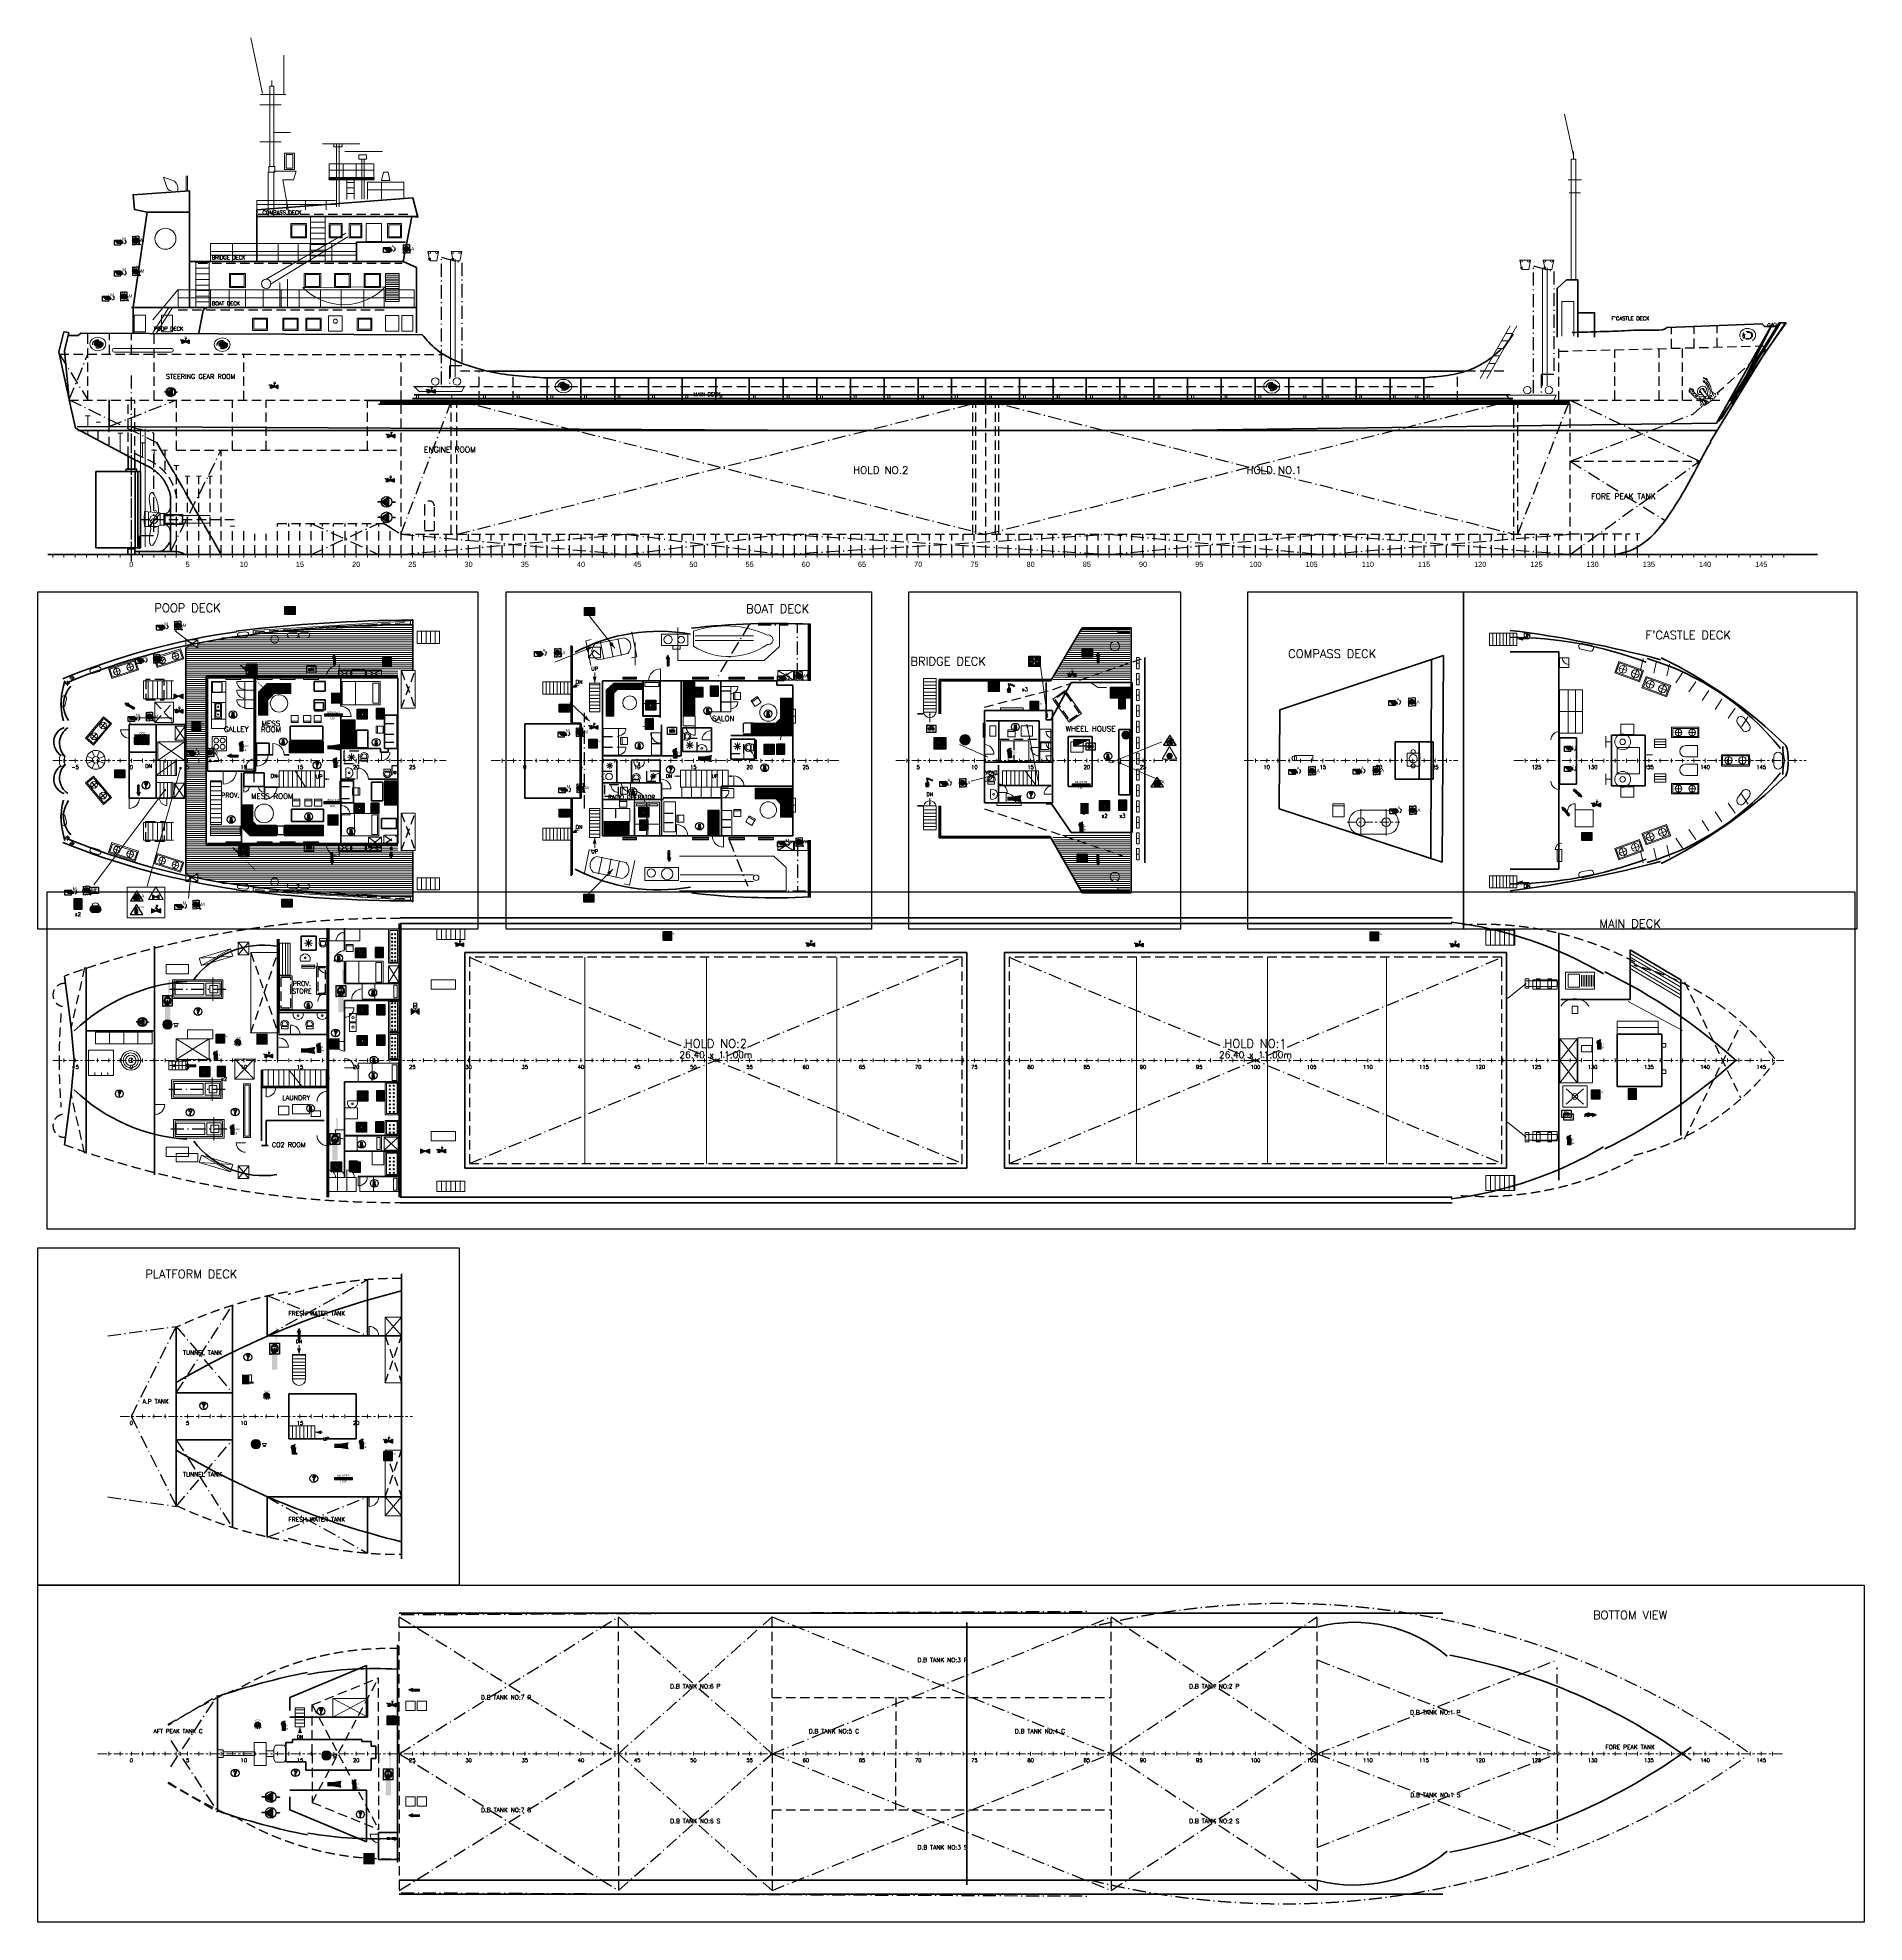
# Model space of a CAD drawing. Header units: millimetres. Extents: x -5000 to 92500, y -73000 to 27580.
import ezdxf
from ezdxf.enums import TextEntityAlignment as Align

# ---------------------------------------------------------------- set-up
doc = ezdxf.new("R2010")
doc.units = ezdxf.units.MM
for name, pattern in [('CENTER_S', [860, 500, -120, 120, -120]), ('DASHDOT_S', [1150, 700, -200, 50, -200]), ('DASHED_S', [750, 500, -250])]:
    doc.linetypes.add(name, pattern=pattern)
for name, color, linetype in [('axe', 141, 'Continuous'), ('dotted', 140, 'Continuous'), ('FIRE LINE', 1, 'Continuous'), ('HATCH', 1, 'Continuous'), ('INER2', 151, 'Continuous'), ('inner', 211, 'Continuous'), ('out line', 230, 'Continuous'), ('SYMBOL', 31, 'Continuous'), ('VENT', 210, 'Continuous')]:
    doc.layers.add(name, color=color, linetype=linetype)
for name, color, linetype, lineweight in [('CENTER', 1, 'CENTER_S', 18), ('DASHDOT', 8, 'DASHDOT_S', 25), ('DASHED', 8, 'DASHED_S', 25), ('DETAIL', 9, 'Continuous', 13), ('DOOR', 4, 'Continuous', 18), ('FRAMES', 7, 'Continuous', 18), ('HULL', 7, 'Continuous', 50), ('LEADER', 6, 'Continuous', 13), ('RAILING', 9, 'Continuous', 13), ('STAIR', 6, 'Continuous', 18), ('STIFF', 8, 'Continuous', 13), ('STRUCT', 7, 'Continuous', 35), ('SYM-FF', 1, 'Continuous', 18), ('SYM-LSA', 3, 'Continuous', 18), ('TEXT', 7, 'Continuous', 18), ('WINDOW', 5, 'Continuous', 18)]:
    doc.layers.add(name, color=color, linetype=linetype, lineweight=lineweight)
doc.styles.add('ARIAL', font='arial.ttf')
doc.styles.add('ROMANS', font='romans.shx')
doc.styles.add('SHIP', font='arial.ttf')
picture_1 = doc.add_image_def('image1.png', size_in_pixel=(1175, 900))
picture_2 = doc.add_image_def('image2.png', size_in_pixel=(975, 900))
picture_3 = doc.add_image_def('image3.png', size_in_pixel=(725, 900))
picture_4 = doc.add_image_def('image4.png', size_in_pixel=(575, 900))
picture_5 = doc.add_image_def('image5.png', size_in_pixel=(1050, 900))
picture_6 = doc.add_image_def('image6.png', size_in_pixel=(4825, 900))
picture_7 = doc.add_image_def('image7.png', size_in_pixel=(1125, 900))
picture_8 = doc.add_image_def('image8.png', size_in_pixel=(4875, 900))

# ---------------------------------------------------------------- blocks, each defined once
blk = doc.blocks.new('MOORING_CHOCK')
h = blk.add_hatch(color=256)
h.dxf.hatch_style = 1
h.paths.add_polyline_path([(235, 4), (234, 21), (231, 38), (225, 54), (218, 70), (208, 85), (197, 100), (183, 113), (168, 126), (152, 137), (134, 147), (114, 156), (94, 163), (73, 169), (51, 173), (29, 175), (7, 176), (-15, 175), (-37, 173), (-59, 169), (-80, 163), (-100, 156), (-120, 147), (-138, 137), (-154, 126), (-169, 113), (-183, 100), (-194, 85), (-204, 70), (-211, 54), (-217, 38), (-220, 21), (-221, 4), (-220, -13), (-217, -30), (-211, -46), (-204, -62), (-194, -77), (-183, -92), (-169, -105), (-154, -118), (-138, -129), (-120, -139), (-100, -148), (-80, -155), (-59, -161), (-37, -165), (-15, -167), (7, -168), (29, -167), (51, -165), (73, -161), (94, -155), (114, -148), (134, -139), (152, -129), (168, -118), (183, -105), (197, -92), (208, -77), (218, -62), (225, -46), (231, -30), (234, -13)])
h.paths.add_polyline_path([(234, 0), (233, 16), (230, 32), (226, 47), (219, 62), (211, 76), (201, 90), (189, 103), (176, 115), (162, 125), (146, 135), (130, 143), (112, 150), (94, 155), (75, 159), (56, 161), (37, 162), (18, 161), (-1, 159), (-20, 155), (-38, 150), (-56, 143), (-72, 135), (-88, 125), (-102, 115), (-115, 103), (-127, 90), (-137, 76), (-145, 62), (-152, 47), (-156, 32), (-159, 16), (-160, 0), (-159, -16), (-156, -32), (-152, -47), (-145, -62), (-137, -76), (-127, -90), (-115, -103), (-102, -115), (-88, -125), (-72, -135), (-56, -143), (-38, -150), (-20, -155), (-1, -159), (18, -161), (37, -162), (56, -161), (75, -159), (94, -155), (112, -150), (130, -143), (146, -135), (162, -125), (176, -115), (189, -103), (201, -90), (211, -76), (219, -62), (226, -47), (230, -32), (233, -16)], flags=0)
for centre, major_axis, ratio in [((0, 0), (440, 0), 0.8340909), ((37, 0), (197, 0), 0.822335)]:
    blk.add_ellipse(centre, major_axis=major_axis, ratio=ratio)
at = {"layer": 'DASHED'}
blk.add_ellipse((0, -3), major_axis=(278, 0), ratio=0.8093525, dxfattribs=at)
blk = doc.blocks.new('HATCH_COVER_STACK')
at = {"layer": 'DASHDOT'}
blk.add_lwpolyline([(1240.062, 0), (1240.062, 6800.34), (2320.116, 6500.325), (2320.116, 1000.05), (1660.083, 1000.05), (1660.083, 0)], dxfattribs=at)
at = {"layer": 'DETAIL'}
for p, q in [((1726.753, 6700.335), (1726.753, 400.02)), ((1973.432, 6700.335), (1973.432, 400.02))]:
    blk.add_line(p, q, dxfattribs=at)
for points in [[(520.026, 7100.355), (1086.721, 7100.355), (986.716, 6600.33), (620.031, 6600.33)], [(1760.088, 7100.355), (2326.783, 7100.355), (2226.778, 6600.33), (1860.093, 6600.33)], [(-213.344, -100.005), (2453.456, -100.005), (2320.116, -366.685), (53.336, -366.685)]]:
    blk.add_lwpolyline(points, close=True, dxfattribs=at)
for centre, radius in [((606.697, 7053.686), 55), ((973.382, 7053.686), 55), ((1846.759, 7053.686), 55), ((2213.444, 7053.686), 55), ((606.697, 6700.335), 55), ((1846.759, 6700.335), 55), ((906.712, 166.675), 200), ((2066.77, 166.675), 200)]:
    blk.add_circle(centre, radius, dxfattribs=at)
blk = doc.blocks.new('hyd')
at = {"layer": 'FIRE LINE'}
for color, points in [(1, [(1942.49, -4114.81), (1942.12, -4114.63), (1942.12, -4115.11), (1942.49, -4114.94, -0.219445), (1942.46, -4114.87, -0.219445)]), (80, [(1942.61, -4114.81, -0.219445), (1942.64, -4114.87, -0.219445), (1942.61, -4114.94), (1942.98, -4115.11), (1942.98, -4114.63)])]:
    blk.add_hatch(color=color, dxfattribs=at).paths.add_polyline_path(points)
at = {"layer": 'dotted', "color": 6}
for p, q in [((1941.82, -4114.65), (1941.99, -4114.65)), ((1941.99, -4114.65), (1941.99, -4115.1)), ((1942.11, -4114.87), (1941.99, -4114.87)), ((1942.12, -4114.63), (1942.12, -4115.11)), ((1942.49, -4114.81), (1942.12, -4114.63)), ((1942.49, -4114.94), (1942.12, -4115.11)), ((1942.42, -4114.43), (1942.69, -4114.43)), ((1942.55, -4114.78), (1942.55, -4114.43)), ((1942.61, -4114.81), (1942.98, -4114.63)), ((1942.61, -4114.94), (1942.98, -4115.11)), ((1942.98, -4114.63), (1942.98, -4115.11))]:
    blk.add_line(p, q, dxfattribs=at)
blk.add_circle((1942.55, -4114.87), 0.088, dxfattribs=at)
at = {"layer": 'dotted', "color": 6, "style": 'ARIAL'}
blk.add_text('W', height=0.212, dxfattribs=at).set_placement((1942.4, -4114.39))
blk = doc.blocks.new('FPR-WATER FIRE HYDRANT')
at = {"layer": 'VENT', "color": 2, "xscale": 0.45989954711139, "yscale": 0.45989954711139}
blk.add_blockref('hyd', (-893.31, 1892.37), dxfattribs=at)
blk = doc.blocks.new('EFP')
at = {"layer": 'HATCH'}
h = blk.add_hatch(color=10, dxfattribs=at)
h.paths.add_polyline_path([(-2248.24, -970.92), (-2248.24, -970.89), (-2248.03, -970.89, 0.006723), (-2248.03, -970.91, 0.006723), (-2248.03, -970.92)])
h.paths.add_polyline_path([(-2247.26, -970.45), (-2247.26, -971.37), (-2247.93, -970.91)])
h.paths.add_polyline_path([(-2246.85, -970.92, 0.006723), (-2246.84, -970.91, 0.006723), (-2246.85, -970.89), (-2246.63, -970.89), (-2246.63, -970.92)])
at = {"layer": 'VENT'}
h = blk.add_hatch(color=1, dxfattribs=at)
h.paths.add_polyline_path([(-2246.84, -970.91, 1), (-2248.03, -970.91, 1)])
h.paths.add_polyline_path([(-2247.93, -970.91, -1), (-2246.94, -970.91, -1)])
h.paths.add_polyline_path([(-2247.93, -970.91), (-2247.26, -970.45), (-2247.26, -971.37)])
at = {"layer": 'dotted', "color": 6}
for p, q in [((-2248.03, -970.89), (-2248.24, -970.89)), ((-2248.03, -970.92), (-2248.24, -970.92)), ((-2247.93, -970.91), (-2247.25, -970.45)), ((-2247.93, -970.91), (-2247.25, -971.37)), ((-2247.25, -970.45), (-2247.25, -971.37)), ((-2246.84, -970.89), (-2246.63, -970.89)), ((-2246.84, -970.92), (-2246.63, -970.92))]:
    blk.add_line(p, q, dxfattribs=at)
for radius in [0.592, 0.496]:
    blk.add_circle((-2247.44, -970.91), radius, dxfattribs=at)
blk = doc.blocks.new('FPR-EMERGENCY FIRE PUMP')
at = {"layer": 'dotted', "color": 6}
blk.add_line((0.37, 0.01), (0.37, -0.01), dxfattribs=at)
at = {"layer": 'dotted', "color": 51, "xscale": 0.45989954711139, "yscale": 0.45989954711139}
blk.add_blockref('EFP', (1033.6, 446.52), dxfattribs=at)
blk = doc.blocks.new('FP')
at = {"layer": 'HATCH'}
h = blk.add_hatch(color=256, dxfattribs=at)
h.paths.add_polyline_path([(-2248.55, -969.31), (-2248.12, -969.31, 0.008016), (-2248.12, -969.33, 0.008016), (-2248.12, -969.35), (-2248.55, -969.35)])
h.paths.add_polyline_path([(-2246.75, -969.31), (-2246.32, -969.31), (-2246.32, -969.35), (-2246.75, -969.35, 0.008016), (-2246.75, -969.33, 0.008016)])
blk.add_hatch(color=256, dxfattribs=at).paths.add_polyline_path([(-2247.18, -968.69), (-2247.18, -969.97), (-2248.12, -969.33)])
at = {"layer": 'dotted', "color": 6}
for p, q in [((-2248.12, -969.31), (-2248.55, -969.31)), ((-2248.55, -969.31), (-2248.55, -969.35)), ((-2248.12, -969.35), (-2248.55, -969.35)), ((-2248.12, -969.33), (-2247.18, -968.69)), ((-2248.12, -969.33), (-2247.18, -969.97)), ((-2247.18, -968.69), (-2247.18, -969.97)), ((-2246.75, -969.31), (-2246.32, -969.31)), ((-2246.75, -969.35), (-2246.32, -969.35))]:
    blk.add_line(p, q, dxfattribs=at)
blk.add_circle((-2247.43, -969.33), 0.687, dxfattribs=at)
at = {"layer": 'SYMBOL'}
blk.add_line((-2246.32, -969.31), (-2246.32, -969.35), dxfattribs=at)
blk = doc.blocks.new('FPR-MAIN FIRE PUMP')
at = {"layer": 'dotted', "color": 51, "xscale": 0.45989954711139, "yscale": 0.45989954711139}
blk.add_blockref('FP', (1033.59, 445.79), dxfattribs=at)
blk = doc.blocks.new('mm')
at = {"layer": 'HATCH'}
blk.add_hatch(color=3, dxfattribs=at).paths.add_polyline_path([(-2247.18, -952.9, 0.205997), (-2247.22, -952.88), (-2247.99, -952.88), (-2247.61, -953.28, 0.205997), (-2247.57, -953.29), (-2246.93, -953.29, 0.657476), (-2246.89, -953.2)])
at = {"layer": 'dotted', "color": 6}
for p, q in [((-2247.98, -952.88), (-2247.6, -953.28)), ((-2247.98, -952.88), (-2247.21, -952.88)), ((-2247.98, -953.53), (-2247.98, -952.88)), ((-2247.17, -952.9), (-2246.88, -953.2)), ((-2247.18, -953.53), (-2247.98, -953.53)), ((-2247.56, -953.29), (-2246.92, -953.29)), ((-2247.18, -953.29), (-2247.18, -953.53)), ((-2246.68, -953.38), (-2246.54, -953.27))]:
    blk.add_line(p, q, dxfattribs=at)
blk.add_lwpolyline([(-2246.68, -953.38), (-2246.54, -953.27)], dxfattribs=at)
for centre, radius, start, end in [((-2247.21, -952.94), 0.0558, 43.4403, 90), ((-2246.7, -953.1), 0.237, 311.7236, 57.1221), ((-2247.56, -953.24), 0.0558, 223.4403, 270), ((-2246.92, -953.24), 0.0558, 270, 43.4403)]:
    blk.add_arc(centre, radius, start, end, dxfattribs=at)
at = {"layer": 'dotted', "color": 6, "style": 'ARIAL'}
blk.add_text('M', height=0.424, dxfattribs=at).set_placement((-2246.98, -952.94))
blk = doc.blocks.new('VENT')
at = {"layer": 'INER2'}
h = blk.add_hatch(color=3, dxfattribs=at)
h.paths.add_polyline_path([(1723.92, -4113.07, 0.395683), (1723.6, -4113.37), (1723.92, -4113.37)])
h.paths.add_polyline_path([(1724.24, -4113.37, 0.395683), (1723.92, -4113.07), (1723.92, -4113.37)])
h.paths.add_polyline_path([(1723.92, -4113.41), (1723.92, -4113.71, 0.395683), (1724.24, -4113.41)])
h.paths.add_polyline_path([(1723.92, -4113.41), (1723.6, -4113.41, 0.395683), (1723.92, -4113.71)])
at = {"layer": 'SYMBOL'}
h = blk.add_hatch(color=256, dxfattribs=at)
h.paths.add_polyline_path([(1723.92, -4113.03), (1723.92, -4113.07, -0.414214), (1724.24, -4113.39), (1724.28, -4113.39, 0.414214)])
h.paths.add_polyline_path([(1723.92, -4113.07), (1723.92, -4113.03, 0.414214), (1723.56, -4113.39), (1723.6, -4113.39, -0.414214)])
h.paths.add_polyline_path([(1723.6, -4113.39), (1723.56, -4113.39, 0.414214), (1723.92, -4113.75), (1723.92, -4113.71, -0.414214)])
h.paths.add_polyline_path([(1724.28, -4113.39), (1724.24, -4113.39, -0.414214), (1723.92, -4113.71), (1723.92, -4113.75, 0.414214)])
h = blk.add_hatch(color=256, dxfattribs=at)
h.paths.add_polyline_path([(1723.92, -4113.37), (1723.6, -4113.37, 0.015921), (1723.6, -4113.39), (1723.92, -4113.39)])
h.paths.add_polyline_path([(1723.56, -4113.37), (1723.51, -4113.37), (1723.51, -4113.39), (1723.56, -4113.39, -0.014121)])
h.paths.add_polyline_path([(1723.51, -4113.37), (1723.45, -4113.37), (1723.45, -4113.39), (1723.51, -4113.39)])
h.paths.add_polyline_path([(1724.24, -4113.37), (1723.92, -4113.37), (1723.92, -4113.39), (1724.24, -4113.39, 0.015921)])
h.paths.add_polyline_path([(1724.33, -4113.37), (1724.28, -4113.37, -0.014121), (1724.28, -4113.39), (1724.33, -4113.39)])
h.paths.add_polyline_path([(1724.38, -4113.37), (1724.33, -4113.37), (1724.33, -4113.39), (1724.38, -4113.39)])
h = blk.add_hatch(color=256, dxfattribs=at)
h.paths.add_polyline_path([(1723.51, -4113.39), (1723.45, -4113.39), (1723.45, -4113.41), (1723.51, -4113.41)])
h.paths.add_polyline_path([(1723.56, -4113.39), (1723.51, -4113.39), (1723.51, -4113.41), (1723.56, -4113.41, -0.014121)])
blk.add_hatch(color=256, dxfattribs=at).paths.add_polyline_path([(1723.92, -4113.39), (1723.6, -4113.39, 0.015921), (1723.6, -4113.41), (1723.92, -4113.41)])
h = blk.add_hatch(color=256, dxfattribs=at)
h.paths.add_polyline_path([(1724.24, -4113.39), (1723.92, -4113.39), (1723.92, -4113.41), (1724.24, -4113.41, 0.015921)])
h.paths.add_polyline_path([(1724.33, -4113.39), (1724.28, -4113.39, -0.014121), (1724.28, -4113.41), (1724.33, -4113.41)])
h.paths.add_polyline_path([(1724.38, -4113.39), (1724.33, -4113.39), (1724.33, -4113.41), (1724.38, -4113.41)])
h = blk.add_hatch(color=256, dxfattribs=at)
h.paths.add_polyline_path([(1724.44, -4113.39), (1724.38, -4113.39), (1724.38, -4113.41, -0.414214), (1724.45, -4113.48), (1724.49, -4113.48, 0.24158)])
h.paths.add_polyline_path([(1724.38, -4113.37), (1724.38, -4113.39), (1724.44, -4113.39, 0.156931)])
h = blk.add_hatch(color=256, dxfattribs=at)
h.paths.add_polyline_path([(1724.43, -4113.93, 1), (1724.51, -4113.93, 1)])
h.paths.add_polyline_path([(1724.5, -4113.93, -1), (1724.44, -4113.93, -1)])
at = {"layer": 'dotted', "color": 6}
for p, q in [((1723.51, -4112.83), (1723.51, -4113.94)), ((1723.51, -4112.83), (1723.63, -4112.9)), ((1723.63, -4112.9), (1723.75, -4112.83)), ((1723.75, -4112.83), (1723.85, -4112.9)), ((1723.85, -4112.9), (1723.92, -4112.83)), ((1723.99, -4112.9), (1723.92, -4112.83)), ((1724.09, -4112.83), (1723.99, -4112.9)), ((1724.21, -4112.9), (1724.09, -4112.83)), ((1724.33, -4112.83), (1724.21, -4112.9)), ((1724.33, -4112.83), (1724.33, -4113.94)), ((1723.45, -4113.37), (1723.45, -4113.41)), ((1724.38, -4113.37), (1723.45, -4113.37)), ((1724.38, -4113.41), (1723.45, -4113.41)), ((1723.51, -4113.94), (1723.63, -4113.87)), ((1723.63, -4113.87), (1723.75, -4113.94)), ((1723.75, -4113.94), (1723.85, -4113.87)), ((1723.85, -4113.87), (1723.92, -4113.94)), ((1723.99, -4113.87), (1723.92, -4113.94)), ((1724.09, -4113.94), (1723.99, -4113.87)), ((1724.21, -4113.87), (1724.09, -4113.94)), ((1724.33, -4113.94), (1724.21, -4113.87)), ((1724.38, -4113.41), (1724.38, -4113.37)), ((1724.45, -4113.48), (1724.49, -4113.48))]:
    blk.add_line(p, q, dxfattribs=at)
for centre, radius in [((1723.92, -4113.39), 0.362), ((1723.92, -4113.39), 0.321), ((1724.47, -4113.93), 0.0438), ((1724.47, -4113.93), 0.0263)]:
    blk.add_circle(centre, radius, dxfattribs=at)
for radius in [0.109, 0.068]:
    blk.add_arc((1724.38, -4113.48), radius, 0, 90, dxfattribs=at)
at = {"layer": 'SYMBOL', "const_width": 0.0408}
blk.add_lwpolyline([(1724.47, -4113.48), (1724.47, -4113.89)], dxfattribs=at)
at = {"layer": 'dotted', "color": 6, "style": 'ARIAL'}
blk.add_text('M', height=0.424, dxfattribs=at).set_placement((1724.53, -4113.57))
blk = doc.blocks.new('FPR-MACHINERY SPACES VENTILATION FIRE DUMPING_FLAP')
at = {"layer": 'dotted', "color": 6, "xscale": 0.45989954711139, "yscale": 0.45989954711139}
blk.add_blockref('mm', (1033.08, 438.26), dxfattribs=at)
at = {"layer": 'VENT', "xscale": 0.45989954711139, "yscale": 0.45989954711139}
blk.add_blockref('VENT', (-792.34, 1891.76), dxfattribs=at)
blk = doc.blocks.new('AV')
at = {"layer": 'HATCH'}
blk.add_hatch(color=5, dxfattribs=at).paths.add_polyline_path([(6018.55, -5952.49, 0.205997), (6018.52, -5952.48), (6017.99, -5952.48), (6018.25, -5952.76, 0.205997), (6018.28, -5952.77), (6018.72, -5952.77, 0.657476), (6018.75, -5952.7)])
at = {"layer": 'dotted', "color": 6}
for p, q in [((6018, -5952.48), (6018.26, -5952.75)), ((6018, -5952.48), (6018.53, -5952.48)), ((6018, -5952.93), (6018, -5952.48)), ((6018.55, -5952.93), (6018, -5952.93)), ((6018.28, -5952.77), (6018.73, -5952.77)), ((6018.55, -5952.77), (6018.55, -5952.93)), ((6018.56, -5952.49), (6018.76, -5952.7)), ((6018.9, -5952.83), (6018.99, -5952.75))]:
    blk.add_line(p, q, dxfattribs=at)
blk.add_lwpolyline([(6018.9, -5952.83), (6018.99, -5952.75)], dxfattribs=at)
for centre, radius, start, end in [((6018.28, -5952.73), 0.0387, 223.4403, 270), ((6018.53, -5952.52), 0.0387, 43.4403, 90), ((6018.73, -5952.73), 0.0387, 270, 43.4403), ((6018.88, -5952.63), 0.164, 311.7236, 57.1221)]:
    blk.add_arc(centre, radius, start, end, dxfattribs=at)
at = {"layer": 'dotted', "color": 6, "style": 'ARIAL'}
blk.add_text('A', height=0.294, dxfattribs=at).set_placement((6018.68, -5952.53))
blk = doc.blocks.new('FPR-ACC.SPACES VENTILATION FIRE DUMPING_FLAP')
at = {"layer": 'INER2'}
h = blk.add_hatch(color=5, dxfattribs=at)
h.paths.add_polyline_path([(0.54, 0.15, 0.395683), (0.39, 0.01), (0.54, 0.01)])
h.paths.add_polyline_path([(0.68, 0.01, 0.395683), (0.54, 0.15), (0.54, 0.01)])
h.paths.add_polyline_path([(0.54, -0.01), (0.54, -0.15, 0.395683), (0.68, -0.01)])
h.paths.add_polyline_path([(0.54, -0.01), (0.39, -0.01, 0.395683), (0.54, -0.15)])
at = {"layer": 'SYMBOL'}
h = blk.add_hatch(color=256, dxfattribs=at)
h.paths.add_polyline_path([(0.54, 0.01), (0.39, 0.01, 0.015921), (0.39, 0), (0.54, 0)])
h.paths.add_polyline_path([(0.37, 0.01), (0.35, 0.01), (0.35, 0), (0.37, 0, -0.014121)])
h.paths.add_polyline_path([(0.35, 0.01), (0.32, 0.01), (0.32, 0), (0.35, 0)])
h.paths.add_polyline_path([(0.68, 0.01), (0.54, 0.01), (0.54, 0), (0.68, 0, 0.015921)])
h.paths.add_polyline_path([(0.72, 0.01), (0.7, 0.01, -0.014121), (0.7, 0), (0.72, 0)])
h.paths.add_polyline_path([(0.75, 0.01), (0.72, 0.01), (0.72, 0), (0.75, 0)])
h = blk.add_hatch(color=256, dxfattribs=at)
h.paths.add_polyline_path([(0.54, 0.17), (0.54, 0.15, -0.414214), (0.68, 0), (0.7, 0, 0.414214)])
h.paths.add_polyline_path([(0.54, 0.15), (0.54, 0.17, 0.414214), (0.37, 0), (0.39, 0, -0.414214)])
h.paths.add_polyline_path([(0.39, 0), (0.37, 0, 0.414214), (0.54, -0.17), (0.54, -0.15, -0.414214)])
h.paths.add_polyline_path([(0.7, 0), (0.68, 0, -0.414214), (0.54, -0.15), (0.54, -0.17, 0.414214)])
h = blk.add_hatch(color=256, dxfattribs=at)
h.paths.add_polyline_path([(0.78, 0), (0.75, 0), (0.75, -0.01, -0.414214), (0.78, -0.04), (0.8, -0.04, 0.24158)])
h.paths.add_polyline_path([(0.75, 0.01), (0.75, 0), (0.78, 0, 0.156931)])
h = blk.add_hatch(color=256, dxfattribs=at)
h.paths.add_polyline_path([(0.35, 0), (0.32, 0), (0.32, -0.01), (0.35, -0.01)])
h.paths.add_polyline_path([(0.37, 0), (0.35, 0), (0.35, -0.01), (0.37, -0.01, -0.014121)])
blk.add_hatch(color=256, dxfattribs=at).paths.add_polyline_path([(0.54, 0), (0.39, 0, 0.015921), (0.39, -0.01), (0.54, -0.01)])
h = blk.add_hatch(color=256, dxfattribs=at)
h.paths.add_polyline_path([(0.68, 0), (0.54, 0), (0.54, -0.01), (0.68, -0.01, 0.015921)])
h.paths.add_polyline_path([(0.72, 0), (0.7, 0, -0.014121), (0.7, -0.01), (0.72, -0.01)])
h.paths.add_polyline_path([(0.75, 0), (0.72, 0), (0.72, -0.01), (0.75, -0.01)])
h = blk.add_hatch(color=256, dxfattribs=at)
h.paths.add_polyline_path([(0.77, -0.25, 1), (0.81, -0.25, 1)])
h.paths.add_polyline_path([(0.8, -0.25, -1), (0.78, -0.25, -1)])
at = {"layer": 'dotted', "color": 6}
for p, q in [((0.32, 0.01), (0.32, -0.01)), ((0.75, 0.01), (0.32, 0.01)), ((0.35, 0.25), (0.35, -0.25)), ((0.35, 0.25), (0.41, 0.22)), ((0.41, 0.22), (0.46, 0.25)), ((0.46, 0.25), (0.51, 0.22)), ((0.51, 0.22), (0.54, 0.25)), ((0.57, 0.22), (0.54, 0.25)), ((0.62, 0.25), (0.57, 0.22)), ((0.67, 0.22), (0.62, 0.25)), ((0.73, 0.25), (0.67, 0.22)), ((0.73, 0.25), (0.73, -0.25)), ((0.35, -0.25), (0.41, -0.22)), ((0.41, -0.22), (0.46, -0.25)), ((0.46, -0.25), (0.51, -0.22)), ((0.51, -0.22), (0.54, -0.25)), ((0.57, -0.22), (0.54, -0.25)), ((0.62, -0.25), (0.57, -0.22)), ((0.67, -0.22), (0.62, -0.25)), ((0.73, -0.25), (0.67, -0.22))]:
    blk.add_line(p, q, dxfattribs=at)
blk.add_circle((0.54, 0), 0.148, dxfattribs=at)
at = {"layer": 'SYMBOL'}
blk.add_line((0.78, -0.05), (0.8, -0.05), dxfattribs=at)
at = {"layer": 'SYMBOL', "const_width": 0.0188}
blk.add_lwpolyline([(0.79, -0.04), (0.79, -0.23)], dxfattribs=at)
at = {"layer": 'INER2', "color": 6, "xscale": 0.66362073343725, "yscale": 0.66362073343725}
blk.add_blockref('AV', (-3994.48, 3950.27), dxfattribs=at)
at = {"layer": 'dotted', "color": 6, "style": 'ARIAL'}
blk.add_text('A', height=0.195, dxfattribs=at).set_placement((0.82, -0.09))
blk = doc.blocks.new('LD')
at = {"layer": 'axe'}
h = blk.add_hatch(color=256, dxfattribs=at)
h.paths.add_polyline_path([(-2247.18, -1012.79), (-2247.27, -1012.79), (-2247.27, -1012.23), (-2247.65, -1012.23), (-2247.65, -1012.79), (-2247.73, -1012.79), (-2247.46, -1013.04)])
h.paths.add_polyline_path([(-2247.59, -1012.84), (-2247.59, -1012.87, -1), (-2247.62, -1012.87), (-2247.62, -1012.27, -1), (-2247.59, -1012.27), (-2247.59, -1012.33), (-2247.33, -1012.33), (-2247.33, -1012.27, -1), (-2247.3, -1012.27), (-2247.3, -1012.87, -1), (-2247.33, -1012.87), (-2247.33, -1012.84)])
at = {"layer": 'FIRE LINE'}
h = blk.add_hatch(color=255, dxfattribs=at)
h.paths.add_polyline_path([(-2247.33, -1012.81), (-2247.33, -1012.74), (-2247.59, -1012.74), (-2247.59, -1012.81)])
h.paths.add_polyline_path([(-2247.59, -1012.65), (-2247.59, -1012.71), (-2247.33, -1012.71), (-2247.33, -1012.65)])
h.paths.add_polyline_path([(-2247.59, -1012.55), (-2247.59, -1012.62), (-2247.33, -1012.62), (-2247.33, -1012.55)])
h.paths.add_polyline_path([(-2247.59, -1012.46), (-2247.59, -1012.52), (-2247.33, -1012.52), (-2247.33, -1012.46)])
h.paths.add_polyline_path([(-2247.59, -1012.36), (-2247.59, -1012.43), (-2247.33, -1012.43), (-2247.33, -1012.36)])
at = {"layer": 'HATCH'}
h = blk.add_hatch(color=80, dxfattribs=at)
h.paths.add_polyline_path([(-2247.3, -1012.27, 1), (-2247.33, -1012.27), (-2247.33, -1012.87, 1), (-2247.3, -1012.87)])
h.paths.add_polyline_path([(-2247.59, -1012.81), (-2247.59, -1012.84), (-2247.33, -1012.84), (-2247.33, -1012.81)])
h.paths.add_polyline_path([(-2247.33, -1012.74), (-2247.33, -1012.71), (-2247.59, -1012.71), (-2247.59, -1012.74)])
h.paths.add_polyline_path([(-2247.33, -1012.65), (-2247.33, -1012.62), (-2247.59, -1012.62), (-2247.59, -1012.65)])
h.paths.add_polyline_path([(-2247.33, -1012.55), (-2247.33, -1012.52), (-2247.59, -1012.52), (-2247.59, -1012.55)])
h.paths.add_polyline_path([(-2247.59, -1012.43), (-2247.59, -1012.46), (-2247.33, -1012.46), (-2247.33, -1012.43)])
h.paths.add_polyline_path([(-2247.33, -1012.36), (-2247.33, -1012.33), (-2247.59, -1012.33), (-2247.59, -1012.36)])
h.paths.add_polyline_path([(-2247.59, -1012.27, 1), (-2247.62, -1012.27), (-2247.62, -1012.87, 1), (-2247.59, -1012.87)])
at = {"layer": 'INER2'}
blk.add_hatch(color=80, dxfattribs=at).paths.add_polyline_path([(-2246.81, -1012.12), (-2248.11, -1012.12), (-2248.11, -1013.15), (-2246.81, -1013.15)])
at = {"layer": 'out line'}
h = blk.add_hatch(color=8, dxfattribs=at)
h.paths.add_polyline_path([(-2247.65, -1012.23), (-2247.65, -1012.79), (-2247.73, -1012.79), (-2247.46, -1013.04), (-2247.18, -1012.79), (-2247.27, -1012.79), (-2247.27, -1012.23)])
h.paths.add_polyline_path([(-2247.33, -1012.33), (-2247.33, -1012.27, -1), (-2247.3, -1012.27), (-2247.3, -1012.87, -1), (-2247.33, -1012.87), (-2247.33, -1012.84), (-2247.59, -1012.84), (-2247.59, -1012.87, -1), (-2247.62, -1012.87), (-2247.62, -1012.27, -1), (-2247.59, -1012.27), (-2247.59, -1012.33)])
at = {"layer": 'dotted', "color": 6}
for p, q in [((-2247.65, -1012.78), (-2247.73, -1012.78)), ((-2247.46, -1013.03), (-2247.73, -1012.78)), ((-2247.65, -1012.22), (-2247.65, -1012.78)), ((-2247.65, -1012.22), (-2247.27, -1012.22)), ((-2247.62, -1012.27), (-2247.62, -1012.86)), ((-2247.59, -1012.27), (-2247.59, -1012.86)), ((-2247.59, -1012.33), (-2247.33, -1012.33)), ((-2247.59, -1012.36), (-2247.33, -1012.36)), ((-2247.59, -1012.42), (-2247.33, -1012.42)), ((-2247.59, -1012.45), (-2247.33, -1012.45)), ((-2247.59, -1012.52), (-2247.33, -1012.52)), ((-2247.59, -1012.55), (-2247.33, -1012.55)), ((-2247.59, -1012.62), (-2247.33, -1012.62)), ((-2247.59, -1012.65), (-2247.33, -1012.65)), ((-2247.59, -1012.71), (-2247.33, -1012.71)), ((-2247.59, -1012.74), (-2247.33, -1012.74)), ((-2247.59, -1012.81), (-2247.33, -1012.81)), ((-2247.59, -1012.84), (-2247.33, -1012.84)), ((-2247.46, -1013.03), (-2247.18, -1012.78)), ((-2247.33, -1012.86), (-2247.33, -1012.27)), ((-2247.3, -1012.86), (-2247.3, -1012.27)), ((-2247.27, -1012.78), (-2247.27, -1012.22)), ((-2247.18, -1012.78), (-2247.27, -1012.78))]:
    blk.add_line(p, q, dxfattribs=at)
blk.add_lwpolyline([(-2248.11, -1012.12), (-2246.81, -1012.12), (-2246.81, -1013.15), (-2248.11, -1013.15)], close=True, dxfattribs=at)
for centre, start, end in [((-2247.6, -1012.27), 0, 180), ((-2247.6, -1012.86), 180, 0), ((-2247.32, -1012.27), 0, 180), ((-2247.32, -1012.86), 180, 0)]:
    blk.add_arc(centre, 0.015, start, end, dxfattribs=at)
blk = doc.blocks.new('FPR-EMBARKATION LADDER')
at = {"layer": 'dotted', "color": 1, "xscale": 0.45989954711139, "yscale": 0.45989954711139}
blk.add_blockref('LD', (1033.61, 465.71), dxfattribs=at)
blk = doc.blocks.new('fs')
at = {"layer": 'dotted', "color": 6}
for p, q in [((1941.96, -4109.37), (1943.14, -4109.37)), ((1941.96, -4110.17), (1941.96, -4109.37)), ((1943.14, -4110.17), (1941.96, -4110.17)), ((1943.14, -4109.37), (1943.14, -4110.17))]:
    blk.add_line(p, q, dxfattribs=at)
at = {"layer": 'HATCH', "style": 'ARIAL'}
blk.add_text('F E', height=0.424, dxfattribs=at).set_placement((1942.11, -4109.95))
blk = doc.blocks.new("FPR-SAF. LOCKER WITH FIREMAN'S OUTFIT")
at = {"layer": 'VENT', "color": 2, "xscale": 0.45989954711139, "yscale": 0.45989954711139}
blk.add_blockref('fs', (-893.38, 1890.08), dxfattribs=at)
blk = doc.blocks.new('LJ')
at = {"layer": 'dotted'}
blk.add_hatch(color=51, dxfattribs=at).paths.add_polyline_path([(-2247.77, -989.98), (-2247.77, -990.85, 0.557077), (-2247.53, -990.85), (-2247.53, -990.11, -3.322169), (-2247.38, -990.11), (-2247.38, -990.85, 0.557077), (-2247.14, -990.85), (-2247.14, -989.98, 0.92057)])
at = {"layer": 'out line'}
h = blk.add_hatch(color=80, dxfattribs=at)
h.paths.add_polyline_path([(-2248.01, -990.97), (-2246.93, -990.97), (-2246.93, -989.67), (-2248.01, -989.67)])
h.paths.add_polyline_path([(-2247.14, -989.98), (-2247.14, -990.85, -0.557077), (-2247.38, -990.85), (-2247.38, -990.11, 3.322169), (-2247.53, -990.11), (-2247.53, -990.85, -0.557077), (-2247.77, -990.85), (-2247.77, -989.98, -0.92057)])
at = {"layer": 'dotted', "color": 6}
for p, q in [((-2246.92, -989.67), (-2248, -989.67)), ((-2248, -989.67), (-2248, -990.96)), ((-2248, -990.96), (-2246.92, -990.96)), ((-2247.77, -989.98), (-2247.77, -990.85)), ((-2247.52, -990.85), (-2247.52, -990.11)), ((-2247.38, -990.11), (-2247.38, -990.85)), ((-2247.14, -989.98), (-2247.14, -990.85)), ((-2246.92, -990.96), (-2246.92, -989.67))]:
    blk.add_line(p, q, dxfattribs=at)
for centre, radius, start, end in [((-2247.45, -990.01), 0.319, 4.7365, 175.2635), ((-2247.65, -990.77), 0.145, 211.7577, 328.2423), ((-2247.45, -990.01), 0.13, 303.5045, 236.4955), ((-2247.26, -990.77), 0.145, 211.7577, 328.2423)]:
    blk.add_arc(centre, radius, start, end, dxfattribs=at)
blk = doc.blocks.new('FPR-LIFE JAKET')
at = {"layer": 'dotted', "color": 51, "xscale": 0.45989954711139, "yscale": 0.45989954711139}
blk.add_blockref('LJ', (1033.61, 455.45), dxfattribs=at)
blk = doc.blocks.new('EXT_SPARE')
at = {"true_color": 0xe1232d}
h = blk.add_hatch(color=7, dxfattribs=at)
h.dxf.hatch_style = 1
h.paths.add_polyline_path([(110, -60), (108, -34), (103, -8), (95, 17), (83, 40), (69, 62), (51, 81), (32, 99), (10, 113), (-13, 125), (-38, 133), (-64, 138), (-90, 140), (-116, 138), (-142, 133), (-167, 125), (-190, 113), (-212, 99), (-231, 81), (-249, 62), (-263, 40), (-275, 17), (-283, -8), (-288, -34), (-290, -60), (-288, -86), (-283, -112), (-275, -137), (-263, -160), (-249, -182), (-231, -201), (-212, -219), (-190, -233), (-167, -245), (-142, -253), (-116, -258), (-90, -260), (-64, -258), (-38, -253), (-13, -245), (10, -233), (32, -219), (51, -201), (69, -182), (83, -160), (95, -137), (103, -112), (108, -86)])
at = {"true_color": 0x1e1e1e}
h = blk.add_hatch(color=7, dxfattribs=at)
h.dxf.hatch_style = 1
h.paths.add_polyline_path([(310, -60), (308, -34), (303, -8), (295, 17), (283, 40), (269, 62), (251, 81), (232, 99), (210, 113), (187, 125), (162, 133), (136, 138), (110, 140), (84, 138), (58, 133), (33, 125), (10, 113), (-12, 99), (-31, 81), (-49, 62), (-63, 40), (-75, 17), (-83, -8), (-88, -34), (-90, -60), (-88, -86), (-83, -112), (-75, -137), (-63, -160), (-49, -182), (-31, -201), (-12, -219), (10, -233), (33, -245), (58, -253), (84, -258), (110, -260), (136, -258), (162, -253), (187, -245), (210, -233), (232, -219), (251, -201), (269, -182), (283, -160), (295, -137), (303, -112), (308, -86)])
for centre in [(-90, -60), (110, -60)]:
    blk.add_circle(centre, 200)
blk.add_arc((0, 90), 190, 0, 180)
blk = doc.blocks.new('A')
at = {"layer": 'VENT'}
h = blk.add_hatch(color=5, dxfattribs=at)
h.paths.add_polyline_path([(-2247.3, -980.63, 0.414214), (-2247.92, -980.63), (-2247.61, -980.94)])
h.paths.add_polyline_path([(-2247.92, -980.63, 0.198912), (-2248.05, -980.94, 0.198912), (-2247.92, -981.25), (-2247.61, -980.94)])
h.paths.add_polyline_path([(-2247.61, -980.94), (-2247.92, -981.25, 0.414214), (-2247.3, -981.25)])
h.paths.add_polyline_path([(-2247.17, -980.94, 0.198912), (-2247.3, -980.63), (-2247.61, -980.94), (-2247.3, -981.25, 0.198912)])
at = {"layer": 'dotted', "color": 6}
for p, q in [((-2247.61, -980.11), (-2248.42, -981.38)), ((-2247.61, -980.11), (-2248.42, -981.38)), ((-2248.42, -981.38), (-2246.8, -981.38)), ((-2248.42, -981.38), (-2246.8, -981.38)), ((-2247.92, -980.63), (-2247.3, -981.25)), ((-2247.3, -980.63), (-2247.92, -981.25)), ((-2246.8, -981.38), (-2247.61, -980.11)), ((-2246.8, -981.38), (-2247.61, -980.11))]:
    blk.add_line(p, q, dxfattribs=at)
blk.add_circle((-2247.61, -980.94), 0.439, dxfattribs=at)
at = {"layer": 'dotted', "color": 6, "style": 'ARIAL'}
blk.add_text('A', height=0.424, dxfattribs=at).set_placement((-2247.06, -980.97))
blk = doc.blocks.new('FPR-ACC. SPACE VENT REMOTE SHUT-OFF')
at = {"layer": 'dotted', "color": 51, "xscale": 0.45989954711139, "yscale": 0.45989954711139}
blk.add_blockref('A', (1033.68, 451.04), dxfattribs=at)
blk = doc.blocks.new('RC_OIL_VALVE')
at = {"true_color": 0xf58c1e}
h = blk.add_hatch(color=7, dxfattribs=at)
h.dxf.hatch_style = 1
h.paths.add_polyline_path([(-180, 20), (0, -90), (-180, -200)])
h = blk.add_hatch(color=7, dxfattribs=at)
h.dxf.hatch_style = 1
h.paths.add_polyline_path([(180, 20), (0, -90), (180, -200)])
for points in [[(-390, -225), (390, -225), (0, 450)], [(-180, 20), (0, -90), (-180, -200)], [(180, 20), (0, -90), (180, -200)]]:
    blk.add_lwpolyline(points, close=True)
blk = doc.blocks.new('co3')
at = {"layer": 'inner'}
for color, points in [(1, [(1942.64, -4090.83, 0.839652), (1942.29, -4090.83), (1942.29, -4090.96), (1942.64, -4090.96)]), (252, [(1942.64, -4090.96), (1942.29, -4090.96), (1942.29, -4091.22, 0.414214), (1942.36, -4091.29), (1942.57, -4091.29, 0.414214), (1942.64, -4091.22)])]:
    blk.add_hatch(color=color, dxfattribs=at).paths.add_polyline_path(points)
at = {"layer": 'dotted', "color": 6}
for p, q in [((1942.49, -4090.12), (1941.68, -4091.39)), ((1942.49, -4090.12), (1941.68, -4091.39)), ((1941.68, -4091.39), (1943.3, -4091.39)), ((1942.29, -4090.83), (1942.29, -4091.22)), ((1942.29, -4090.96), (1942.64, -4090.96)), ((1942.57, -4091.29), (1942.36, -4091.29)), ((1942.41, -4090.49), (1942.53, -4090.49)), ((1942.47, -4090.68), (1942.47, -4090.49)), ((1943.3, -4091.39), (1942.49, -4090.12)), ((1943.3, -4091.39), (1942.49, -4090.12)), ((1942.64, -4090.83), (1942.64, -4091.22))]:
    blk.add_line(p, q, dxfattribs=at)
for centre, radius, start, end in [((1942.47, -4090.86), 0.176, 9.9629, 170.0371), ((1942.36, -4091.22), 0.0666, 180, 270), ((1942.57, -4091.22), 0.0666, 270, 0)]:
    blk.add_arc(centre, radius, start, end, dxfattribs=at)
at = {"layer": 'dotted', "color": 6, "style": 'ARIAL'}
blk.add_text('CO2', height=0.233, dxfattribs=at).set_placement((1942.82, -4090.58))
blk = doc.blocks.new('FPR-CO2 RELEASE STATION')
at = {"layer": 'VENT', "color": 2, "xscale": 0.45989954711139, "yscale": 0.45989954711139}
blk.add_blockref('co3', (-893.35, 1881.34), dxfattribs=at)
blk = doc.blocks.new('iso')
at = {"layer": 'HATCH'}
h = blk.add_hatch(color=256, dxfattribs=at)
h.paths.add_polyline_path([(1942.52, -4108.46), (1941.91, -4108.2), (1941.91, -4108.71)])
h.paths.add_polyline_path([(1943.13, -4108.71), (1943.13, -4108.2), (1942.52, -4108.46)])
at = {"layer": 'dotted', "color": 6}
for p, q in [((1941.91, -4108.2), (1941.91, -4108.71)), ((1942.52, -4108.46), (1941.91, -4108.2)), ((1942.45, -4108.14), (1942.62, -4107.85)), ((1942.69, -4108.14), (1942.45, -4108.14)), ((1942.73, -4107.76), (1942.51, -4107.76)), ((1942.51, -4107.76), (1942.51, -4107.85)), ((1942.51, -4107.85), (1942.73, -4107.85)), ((1942.52, -4108.46), (1942.69, -4108.14)), ((1943.13, -4108.2), (1942.52, -4108.46)), ((1942.69, -4108.14), (1942.69, -4108.14)), ((1942.73, -4107.85), (1942.73, -4107.76)), ((1943.13, -4108.71), (1943.13, -4108.2)), ((1941.91, -4108.71), (1942.52, -4108.46)), ((1942.52, -4108.46), (1943.13, -4108.71))]:
    blk.add_line(p, q, dxfattribs=at)
blk = doc.blocks.new('FPR-D.O.F.O.SHUT OFF VALVE')
at = {"layer": 'VENT', "color": 2, "xscale": 0.45989954711139, "yscale": 0.45989954711139}
blk.add_blockref('iso', (-893.36, 1889.38), dxfattribs=at)
blk = doc.blocks.new('LBOO')
at = {"layer": 'INER2'}
h = blk.add_hatch(color=80, dxfattribs=at)
h.paths.add_polyline_path([(-2246.86, -998.69), (-2246.86, -997.66), (-2248.15, -997.66), (-2248.15, -998.69)])
h.paths.add_polyline_path([(-2247.78, -998.32, -0.284827), (-2247.78, -998.29), (-2247.74, -998.24, -0.062965), (-2247.75, -998.17, -0.101775), (-2247.73, -998.06), (-2247.76, -998.02, -0.284827), (-2247.75, -997.99, -0.140554), (-2247.61, -997.86, -0.284827), (-2247.58, -997.87), (-2247.54, -997.9, -0.165802), (-2247.36, -997.92), (-2247.31, -997.89, -0.284827), (-2247.28, -997.89, -0.140554), (-2247.16, -998.03, -0.284827), (-2247.16, -998.06), (-2247.2, -998.1, -0.062965), (-2247.19, -998.17, -0.101775), (-2247.21, -998.29), (-2247.18, -998.33, -0.284827), (-2247.18, -998.36, -0.140554), (-2247.33, -998.49, -0.284827), (-2247.36, -998.48), (-2247.4, -998.45, -0.165802), (-2247.58, -998.43), (-2247.63, -998.46, -0.284827), (-2247.66, -998.46, -0.140554)])
h.paths.add_polyline_path([(-2247.63, -998.17, -1), (-2247.3, -998.17, -1)])
at = {"layer": 'dotted', "color": 6}
for p, q in [((-2247.74, -998.24), (-2247.78, -998.29)), ((-2247.73, -998.06), (-2247.76, -998.02)), ((-2247.58, -998.43), (-2247.63, -998.46)), ((-2247.54, -997.9), (-2247.58, -997.87)), ((-2247.4, -998.45), (-2247.36, -998.48)), ((-2247.36, -997.92), (-2247.31, -997.89)), ((-2247.21, -998.29), (-2247.18, -998.33)), ((-2247.2, -998.1), (-2247.16, -998.06))]:
    blk.add_line(p, q, dxfattribs=at)
blk.add_lwpolyline([(-2248.15, -997.66), (-2246.86, -997.66), (-2246.86, -998.69), (-2248.15, -998.69)], close=True, dxfattribs=at)
for radius in [0.282, 0.165]:
    blk.add_circle((-2247.47, -998.17), radius, dxfattribs=at)
for centre, radius, start, end in [((-2247.75, -998.3), 0.0289, 140.9881, 204.5816), ((-2247.47, -998.17), 0.342, 204.5816, 236.5847), ((-2247.73, -998), 0.0289, 146.5847, 210.1781), ((-2247.47, -998.17), 0.342, 114.5816, 146.5847), ((-2247.64, -998.44), 0.0289, 236.5847, 300.1781), ((-2247.6, -997.89), 0.0289, 50.9881, 114.5816), ((-2247.34, -998.46), 0.0289, 230.9881, 294.5816), ((-2247.47, -998.17), 0.342, 294.5816, 326.5847), ((-2247.3, -997.91), 0.0289, 56.5847, 120.1781), ((-2247.47, -998.17), 0.342, 24.5816, 56.5847), ((-2247.21, -998.35), 0.0289, 326.5847, 30.1781), ((-2247.19, -998.04), 0.0289, 320.9881, 24.5816)]:
    blk.add_arc(centre, radius, start, end, dxfattribs=at)
blk = doc.blocks.new('FPR-LIFE BUOYS')
at = {"layer": 'dotted', "color": 1, "xscale": 0.45989954711139, "yscale": 0.45989954711139}
blk.add_blockref('LBOO', (1033.63, 459.06), dxfattribs=at)
blk = doc.blocks.new('SM')
at = {"layer": 'dotted', "color": 6}
blk.add_circle((1942.53, -4084.51), 0.497, dxfattribs=at)
blk.add_spline([(1942.62, -4085), (1942.56, -4084.66), (1942.68, -4084.44), (1942.73, -4084.23), (1942.62, -4084.16), (1942.46, -4084.19), (1942.36, -4084.32), (1942.41, -4084.38), (1942.5, -4084.32), (1942.58, -4084.3), (1942.58, -4084.38), (1942.47, -4084.62), (1942.59, -4085.01)], degree=3, dxfattribs=at)
blk = doc.blocks.new('FPR-SMOKE DETECTOR')
at = {"layer": 'VENT', "color": 6, "xscale": 0.45989954711139, "yscale": 0.45989954711139}
blk.add_blockref('SM', (-893.37, 1878.47), dxfattribs=at)
blk = doc.blocks.new('c04')
at = {"layer": 'HATCH'}
h = blk.add_hatch(color=256, dxfattribs=at)
edge = h.paths.add_edge_path()
edge.add_line((1943.2, -4089.54), (1943.47, -4089.54))
edge.add_line((1943.47, -4089.54), (1943.47, -4088.9))
edge.add_arc((1943.33, -4088.93), 0.137, 13.3521, 166.6479)
edge.add_line((1943.2, -4088.9), (1943.2, -4089.54))
edge = h.paths.add_edge_path()
edge.add_line((1942.88, -4089.54), (1943.15, -4089.54))
edge.add_line((1943.15, -4089.54), (1943.15, -4088.9))
edge.add_arc((1943.01, -4088.93), 0.137, 13.3521, 166.6479)
edge.add_line((1942.88, -4088.9), (1942.88, -4089.54))
edge = h.paths.add_edge_path()
edge.add_line((1942.56, -4089.54), (1942.83, -4089.54))
edge.add_line((1942.83, -4089.54), (1942.83, -4088.9))
edge.add_arc((1942.7, -4088.93), 0.137, 13.3521, 166.6479)
edge.add_line((1942.56, -4088.9), (1942.56, -4089.54))
edge = h.paths.add_edge_path()
edge.add_line((1942.24, -4089.54), (1942.51, -4089.54))
edge.add_line((1942.51, -4089.54), (1942.51, -4088.9))
edge.add_arc((1942.38, -4088.93), 0.137, 13.3521, 166.6479)
edge.add_line((1942.24, -4088.9), (1942.24, -4089.54))
edge = h.paths.add_edge_path()
edge.add_line((1941.93, -4089.54), (1942.19, -4089.54))
edge.add_line((1942.19, -4089.54), (1942.19, -4088.9))
edge.add_arc((1942.06, -4088.93), 0.137, 13.3521, 166.6479)
edge.add_line((1941.93, -4088.9), (1941.93, -4089.54))
edge = h.paths.add_edge_path()
edge.add_line((1941.61, -4089.54), (1941.87, -4089.54))
edge.add_line((1941.87, -4089.54), (1941.87, -4088.9))
edge.add_arc((1941.74, -4088.93), 0.137, 13.3521, 166.6479)
edge.add_line((1941.61, -4088.9), (1941.61, -4089.54))
at = {"layer": 'VENT'}
h = blk.add_hatch(color=253, dxfattribs=at)
h.paths.add_polyline_path([(1943.47, -4089.54), (1943.2, -4089.54), (1943.2, -4089.82, 0.414214), (1943.24, -4089.86), (1943.42, -4089.86, 0.414214), (1943.47, -4089.82)])
h.paths.add_polyline_path([(1943.15, -4089.54), (1942.88, -4089.54), (1942.88, -4089.82, 0.414214), (1942.93, -4089.86), (1943.1, -4089.86, 0.414214), (1943.15, -4089.82)])
h.paths.add_polyline_path([(1942.83, -4089.54), (1942.56, -4089.54), (1942.56, -4089.82, 0.414214), (1942.61, -4089.86), (1942.78, -4089.86, 0.414214), (1942.83, -4089.82)])
h.paths.add_polyline_path([(1942.51, -4089.54), (1942.24, -4089.54), (1942.24, -4089.82, 0.414214), (1942.29, -4089.86), (1942.47, -4089.86, 0.414214), (1942.51, -4089.82)])
h.paths.add_polyline_path([(1942.19, -4089.54), (1941.93, -4089.54), (1941.93, -4089.82, 0.414214), (1941.97, -4089.86), (1942.15, -4089.86, 0.414214), (1942.19, -4089.82)])
h.paths.add_polyline_path([(1941.87, -4089.54), (1941.61, -4089.54), (1941.61, -4089.82, 0.414214), (1941.65, -4089.86), (1941.83, -4089.86, 0.414214), (1941.87, -4089.82)])
at = {"layer": 'dotted', "color": 6}
for p, q in [((1941.54, -4088.63), (1943.56, -4088.63)), ((1941.61, -4089.82), (1941.61, -4088.9)), ((1941.74, -4088.79), (1941.74, -4088.63)), ((1941.74, -4088.71), (1943.33, -4088.71)), ((1941.87, -4089.82), (1941.87, -4088.9)), ((1941.93, -4089.82), (1941.93, -4088.9)), ((1942.06, -4088.79), (1942.06, -4088.63)), ((1942.19, -4089.82), (1942.19, -4088.9)), ((1942.24, -4089.82), (1942.24, -4088.9)), ((1942.38, -4088.79), (1942.38, -4088.63)), ((1942.51, -4089.82), (1942.51, -4088.9)), ((1942.56, -4089.82), (1942.56, -4088.9)), ((1942.7, -4088.79), (1942.7, -4088.63)), ((1942.83, -4089.82), (1942.83, -4088.9)), ((1942.88, -4089.82), (1942.88, -4088.9)), ((1943.01, -4088.79), (1943.01, -4088.63)), ((1943.15, -4089.82), (1943.15, -4088.9)), ((1943.2, -4089.82), (1943.2, -4088.9)), ((1943.33, -4088.79), (1943.33, -4088.63)), ((1943.47, -4089.82), (1943.47, -4088.9)), ((1941.61, -4089.54), (1943.47, -4089.54)), ((1941.83, -4089.86), (1941.65, -4089.86)), ((1942.15, -4089.86), (1941.97, -4089.86)), ((1942.47, -4089.86), (1942.29, -4089.86)), ((1942.78, -4089.86), (1942.61, -4089.86)), ((1943.1, -4089.86), (1942.93, -4089.86)), ((1943.42, -4089.86), (1943.24, -4089.86))]:
    blk.add_line(p, q, dxfattribs=at)
for centre, radius, start, end in [((1941.74, -4088.93), 0.137, 13.3521, 166.6479), ((1942.06, -4088.93), 0.137, 13.3521, 166.6479), ((1942.38, -4088.93), 0.137, 13.3521, 166.6479), ((1942.7, -4088.93), 0.137, 13.3521, 166.6479), ((1943.01, -4088.93), 0.137, 13.3521, 166.6479), ((1943.33, -4088.93), 0.137, 13.3521, 166.6479), ((1941.65, -4089.82), 0.0449, 180, 270), ((1941.83, -4089.82), 0.0449, 270, 0), ((1941.97, -4089.82), 0.0449, 180, 270), ((1942.15, -4089.82), 0.0449, 270, 0), ((1942.29, -4089.82), 0.0449, 180, 270), ((1942.47, -4089.82), 0.0449, 270, 0), ((1942.61, -4089.82), 0.0449, 180, 270), ((1942.78, -4089.82), 0.0449, 270, 0), ((1942.93, -4089.82), 0.0449, 180, 270), ((1943.1, -4089.82), 0.0449, 270, 0), ((1943.24, -4089.82), 0.0449, 180, 270), ((1943.42, -4089.82), 0.0449, 270, 0)]:
    blk.add_arc(centre, radius, start, end, dxfattribs=at)
at = {"layer": 'dotted', "color": 6, "style": 'ARIAL'}
blk.add_text('CO2', height=0.297, dxfattribs=at).set_placement((1942.17, -4088.55))
blk = doc.blocks.new('FPR-CO2 BOTTLES COMPARTMENT')
at = {"layer": 'VENT', "color": 2, "xscale": 0.45989954711139, "yscale": 0.45989954711139}
blk.add_blockref('c04', (-893.38, 1880.62), dxfattribs=at)
blk = doc.blocks.new('heat detector')
at = {"layer": 'INER2'}
blk.add_hatch(color=242, dxfattribs=at).paths.add_polyline_path([(3383.56, -6499.34), (3383.56, -6499.13), (3383.43, -6499.13), (3383.43, -6499.34, 4.002369)])
at = {"layer": 'INER2', "color": 240}
blk.add_lwpolyline([(3383.43, -6499.34), (3383.43, -6499.13), (3383.56, -6499.13), (3383.56, -6499.34)], dxfattribs=at)
at = {"layer": 'INER2', "color": 7}
blk.add_circle((3383.5, -6499.33), 0.352, dxfattribs=at)
at = {"layer": 'INER2', "color": 240}
blk.add_arc((3383.5, -6499.46), 0.137, 118.8949, 62.7819, dxfattribs=at)
blk = doc.blocks.new('FPR-TEMPERATURE DETECTOR')
at = {"layer": 'INER2', "color": 3, "xscale": 0.64519499421843, "yscale": 0.64519499421843}
blk.add_blockref('heat detector', (-2183.01, 4193.33), dxfattribs=at)
blk = doc.blocks.new('CO22')
at = {"layer": 'SYMBOL'}
h = blk.add_hatch(color=1, dxfattribs=at)
edge = h.paths.add_edge_path()
edge.add_line((6016.56, -5956.15), (6016.21, -5956.15))
edge.add_line((6016.21, -5956.15), (6016.21, -5956.31))
edge.add_arc((6015.38, -5956.4), 0.837, 353.7735, 366.2265, ccw=False)
edge.add_line((6016.21, -5956.49), (6016.21, -5956.71))
edge.add_line((6016.21, -5956.71), (6016.56, -5956.71))
edge.add_line((6016.56, -5956.71), (6016.56, -5956.15))
h.paths.add_polyline_path([(6016.56, -5956.92), (6016.21, -5956.92)])
edge = h.paths.add_edge_path()
edge.add_arc((6016.39, -5956.09), 0.175, 90, 172.15)
edge.add_line((6016.21, -5956.07), (6016.56, -5956.07))
edge.add_arc((6016.39, -5956.09), 0.175, 7.85, 90)
h = blk.add_hatch(color=256, dxfattribs=at)
edge = h.paths.add_edge_path()
edge.add_line((6016.43, -5955.84), (6016.54, -5955.86))
edge.add_line((6016.54, -5955.86), (6016.54, -5955.84))
edge.add_line((6016.54, -5955.84), (6016.43, -5955.82))
edge.add_line((6016.43, -5955.82), (6016.43, -5955.78))
edge.add_line((6016.43, -5955.78), (6016.57, -5955.74))
edge.add_line((6016.57, -5955.74), (6016.56, -5955.71))
edge.add_line((6016.56, -5955.71), (6016.35, -5955.75))
edge.add_line((6016.35, -5955.75), (6016.35, -5955.84))
at = {"layer": 'VENT'}
blk.add_hatch(color=253, dxfattribs=at).paths.add_polyline_path([(6016.56, -5956.71), (6016.21, -5956.71), (6016.21, -5956.92), (6016.56, -5956.92)])
at = {"layer": 'INER2', "color": 6}
blk.add_lwpolyline([(6016.56, -5956.92), (6016.21, -5956.92), (6016.21, -5956.09, -0.414214), (6016.39, -5955.92), (6016.39, -5955.92, -0.414214), (6016.56, -5956.09)], format="xyb", close=True, dxfattribs=at)
for points in [[(6016.21, -5956.07), (6016.56, -5956.07)], [(6016.56, -5956.15), (6016.21, -5956.15)], [(6016.56, -5955.71), (6016.35, -5955.76)], [(6016.35, -5955.87), (6016.35, -5955.92)], [(6016.43, -5955.79), (6016.57, -5955.74)], [(6016.43, -5955.82), (6016.43, -5955.78)], [(6016.54, -5955.84), (6016.43, -5955.82)], [(6016.43, -5955.84), (6016.54, -5955.86)], [(6016.57, -5955.74), (6016.56, -5955.71)], [(6016.21, -5956.71), (6016.56, -5956.71)]]:
    blk.add_lwpolyline(points, dxfattribs=at)
blk.add_lwpolyline([(6016.35, -5955.92, -0.106872), (6016.43, -5955.92)], format="xyb", dxfattribs=at)
for points, knots in [([(6016.35, -5955.84), (6016.33, -5955.84), (6016.32, -5955.84), (6016.28, -5955.84), (6016.25, -5955.84), (6016.2, -5955.84), (6016.17, -5955.85), (6016.13, -5955.87), (6016.12, -5955.88), (6016.1, -5955.91), (6016.09, -5955.92), (6016.08, -5955.95), (6016.07, -5955.97), (6016.06, -5956.01), (6016.06, -5956.02), (6016.07, -5956.07), (6016.08, -5956.11), (6016.1, -5956.16), (6016.11, -5956.17), (6016.13, -5956.21), (6016.14, -5956.23), (6016.15, -5956.27), (6016.16, -5956.29), (6016.17, -5956.33), (6016.17, -5956.35), (6016.18, -5956.41), (6016.18, -5956.45), (6016.18, -5956.51), (6016.18, -5956.52), (6016.18, -5956.53)], [0.027104, 0.027104, 0.027104, 0.027104, 0.680846, 0.680846, 2.042538, 2.042538, 3.40423, 3.40423, 4.126415, 4.126415, 4.848601, 4.848601, 5.718136, 5.718136, 6.587672, 6.587672, 8.218711, 8.218711, 9.364028, 9.364028, 10.509345, 10.509345, 11.716642, 11.716642, 12.923939, 12.923939, 15.338534, 15.338534, 15.957922, 15.957922, 15.957922, 15.957922]), ([(6016.2, -5956.53), (6016.2, -5956.44), (6016.21, -5956.32), (6016.13, -5956.15), (6016.07, -5956.02), (6016.16, -5955.86), (6016.27, -5955.86), (6016.35, -5955.87)], [0, 0, 0, 0, 297.944458, 438.105277, 661.865253, 788.691466, 1028.865984, 1028.865984, 1028.865984, 1028.865984])]:
    blk.add_open_spline(points, degree=3, knots=knots, dxfattribs=at)
at = {"layer": 'SYMBOL'}
for points in [[(6016.35, -5955.75), (6016.35, -5955.84)], [(6016.43, -5955.92), (6016.43, -5955.84)], [(6016.54, -5955.86), (6016.54, -5955.84)], [(6016.18, -5956.53), (6016.2, -5956.53)]]:
    blk.add_lwpolyline(points, dxfattribs=at)
at = {"layer": 'INER2', "color": 6, "style": 'ARIAL'}
for s, p in [('CO2', (6016.61, -5956.36)), ('6L', (6016.7, -5956.93))]:
    blk.add_text(s, height=0.226, dxfattribs=at).set_placement(p)
blk = doc.blocks.new('FPR-FIRE EXTINGUISHER CO2')
at = {"layer": 'INER2', "color": 6, "xscale": 0.45989954711139, "yscale": 0.45989954711139}
blk.add_blockref('CO22', (-2766.96, 2739.31), dxfattribs=at)
blk = doc.blocks.new('ES')
at = {"layer": 'INER2'}
h = blk.add_hatch(color=80, dxfattribs=at)
h.paths.add_polyline_path([(-2246.81, -1004.02), (-2247.46, -1004.02), (-2247.46, -1004.11, -0.745878), (-2247.4, -1004.32), (-2247.38, -1004.32, -0.396303), (-2247.25, -1004.46), (-2247.2, -1004.72), (-2247.17, -1004.7), (-2247.17, -1004.72), (-2247.18, -1004.74), (-2247.17, -1004.83, -0.213975), (-2247.18, -1004.85), (-2247.2, -1004.88), (-2247.24, -1004.86, -0.173132), (-2247.25, -1004.84), (-2247.32, -1004.5), (-2247.32, -1004.69), (-2247.29, -1005.17), (-2247.27, -1005.17, -0.414214), (-2247.23, -1005.2), (-2247.23, -1005.2), (-2247.43, -1005.2), (-2247.43, -1004.88, 0.414214), (-2247.46, -1004.85), (-2247.46, -1005.31), (-2246.81, -1005.31)])
h.paths.add_polyline_path([(-2247.54, -1004.32), (-2247.52, -1004.32, -0.753356), (-2247.46, -1004.11), (-2247.46, -1004.02), (-2248.11, -1004.02), (-2248.11, -1005.31), (-2247.46, -1005.31), (-2247.46, -1004.85, 0.433898), (-2247.5, -1004.88), (-2247.5, -1005.2), (-2247.69, -1005.2), (-2247.69, -1005.2, -0.414214), (-2247.66, -1005.17), (-2247.63, -1005.17), (-2247.6, -1004.69), (-2247.6, -1004.5), (-2247.69, -1004.85), (-2247.74, -1004.88), (-2247.77, -1004.84), (-2247.75, -1004.74), (-2247.76, -1004.72), (-2247.76, -1004.7), (-2247.74, -1004.72), (-2247.69, -1004.46, -0.371875)])
h.paths.add_polyline_path([(-2247.46, -1004.15, 0.961276), (-2247.47, -1004.3), (-2247.47, -1004.63), (-2247.46, -1004.63)])
h.paths.add_polyline_path([(-2247.46, -1004.15), (-2247.46, -1004.63), (-2247.46, -1004.63), (-2247.46, -1004.3, 0.946434)])
at = {"layer": 'dotted', "color": 6}
blk.add_line((-2247.69, -1005.2), (-2247.5, -1005.2), dxfattribs=at)
blk.add_lwpolyline([(-2248.11, -1005.31), (-2248.11, -1004.01), (-2246.81, -1004.01), (-2246.81, -1005.31)], close=True, dxfattribs=at)
for points in [[(-2247.2, -1004.88), (-2247.18, -1004.85, 0.213975), (-2247.17, -1004.82), (-2247.18, -1004.74), (-2247.17, -1004.72), (-2247.17, -1004.7), (-2247.2, -1004.72), (-2247.25, -1004.46, 0.396303), (-2247.38, -1004.32), (-2247.4, -1004.32, 3.422223), (-2247.52, -1004.32), (-2247.54, -1004.32, 0.371875), (-2247.69, -1004.46), (-2247.74, -1004.72), (-2247.76, -1004.7), (-2247.76, -1004.72), (-2247.75, -1004.74), (-2247.77, -1004.84), (-2247.73, -1004.88), (-2247.68, -1004.85), (-2247.6, -1004.5), (-2247.6, -1004.69), (-2247.63, -1005.17), (-2247.66, -1005.17, 0.414214), (-2247.69, -1005.2), (-2247.69, -1005.2), (-2247.5, -1005.2), (-2247.5, -1004.88, -0.414214), (-2247.46, -1004.84), (-2247.46, -1004.84, -0.414214), (-2247.43, -1004.88), (-2247.43, -1005.2), (-2247.23, -1005.2), (-2247.23, -1005.2, 0.414214), (-2247.26, -1005.17), (-2247.29, -1005.17), (-2247.32, -1004.69), (-2247.32, -1004.5), (-2247.25, -1004.84, 0.173132), (-2247.24, -1004.86)], [(-2247.45, -1004.63), (-2247.45, -1004.3, 21.146031), (-2247.47, -1004.3), (-2247.47, -1004.63)]]:
    blk.add_lwpolyline(points, format="xyb", close=True, dxfattribs=at)
blk = doc.blocks.new('FPR-IMMERSION SUIT')
at = {"layer": 'dotted', "color": 1, "xscale": 0.45989954711139, "yscale": 0.45989954711139}
blk.add_blockref('ES', (1033.61, 462.04), dxfattribs=at)
blk = doc.blocks.new('FIRE_ALARM_HORN')
at = {"true_color": 0xe1232d}
h = blk.add_hatch(color=7, dxfattribs=at)
h.dxf.hatch_style = 1
h.paths.add_polyline_path([(-380, -110), (-380, 110), (-100, 110), (380, 190), (330, 0), (380, -190), (-100, -110)])
blk = doc.blocks.new('POW 6KG')
at = {"layer": 'SYMBOL'}
h = blk.add_hatch(color=1, dxfattribs=at)
edge = h.paths.add_edge_path()
edge.add_line((-2247.28, -963.92), (-2247.63, -963.92))
edge.add_line((-2247.63, -963.92), (-2247.63, -964.08))
edge.add_arc((-2248.47, -964.17), 0.837, 353.7735, 366.2265, ccw=False)
edge.add_line((-2247.63, -964.26), (-2247.63, -964.48))
edge.add_line((-2247.63, -964.48), (-2247.28, -964.48))
edge.add_line((-2247.28, -964.48), (-2247.28, -963.92))
h.paths.add_polyline_path([(-2247.28, -964.7), (-2247.63, -964.7)])
edge = h.paths.add_edge_path()
edge.add_arc((-2247.46, -963.86), 0.175, 90, 172.15)
edge.add_line((-2247.63, -963.84), (-2247.29, -963.84))
edge.add_arc((-2247.46, -963.86), 0.175, 7.85, 90)
h = blk.add_hatch(color=256, dxfattribs=at)
edge = h.paths.add_edge_path()
edge.add_line((-2247.42, -963.62), (-2247.3, -963.63))
edge.add_line((-2247.3, -963.63), (-2247.3, -963.62))
edge.add_line((-2247.3, -963.62), (-2247.42, -963.6))
edge.add_line((-2247.42, -963.6), (-2247.42, -963.56))
edge.add_line((-2247.42, -963.56), (-2247.28, -963.51))
edge.add_line((-2247.28, -963.51), (-2247.29, -963.48))
edge.add_line((-2247.29, -963.48), (-2247.5, -963.53))
edge.add_line((-2247.5, -963.53), (-2247.5, -963.61))
at = {"layer": 'dotted', "color": 6}
for points in [[(-2247.67, -964.3), (-2247.64, -964.3)], [(-2247.29, -963.92), (-2247.64, -963.92)], [(-2247.64, -964.48), (-2247.29, -964.48)], [(-2247.63, -963.84), (-2247.29, -963.84)], [(-2247.29, -963.48), (-2247.5, -963.53)], [(-2247.5, -963.53), (-2247.5, -963.61)], [(-2247.5, -963.64), (-2247.5, -963.69)], [(-2247.42, -963.56), (-2247.28, -963.51)], [(-2247.42, -963.59), (-2247.42, -963.56)], [(-2247.3, -963.62), (-2247.42, -963.59)], [(-2247.42, -963.62), (-2247.3, -963.63)], [(-2247.42, -963.69), (-2247.42, -963.62)], [(-2247.3, -963.63), (-2247.3, -963.62)], [(-2247.28, -963.51), (-2247.29, -963.48)]]:
    blk.add_lwpolyline(points, dxfattribs=at)
blk.add_lwpolyline([(-2247.29, -964.69), (-2247.64, -964.69), (-2247.64, -963.86, -0.414214), (-2247.46, -963.69), (-2247.46, -963.69, -0.414214), (-2247.29, -963.86)], format="xyb", close=True, dxfattribs=at)
blk.add_lwpolyline([(-2247.5, -963.69, -0.106872), (-2247.42, -963.69)], format="xyb", dxfattribs=at)
for points, knots in [([(-2247.5, -963.61), (-2247.51, -963.61), (-2247.53, -963.61), (-2247.57, -963.61), (-2247.6, -963.61), (-2247.65, -963.62), (-2247.68, -963.62), (-2247.71, -963.65), (-2247.72, -963.66), (-2247.74, -963.68), (-2247.75, -963.69), (-2247.77, -963.72), (-2247.78, -963.74), (-2247.78, -963.78), (-2247.78, -963.8), (-2247.78, -963.85), (-2247.77, -963.88), (-2247.75, -963.93), (-2247.74, -963.95), (-2247.72, -963.99), (-2247.71, -964), (-2247.7, -964.04), (-2247.69, -964.06), (-2247.68, -964.1), (-2247.68, -964.12), (-2247.67, -964.18), (-2247.67, -964.22), (-2247.67, -964.28), (-2247.67, -964.29), (-2247.67, -964.3)], [0.027104, 0.027104, 0.027104, 0.027104, 0.680846, 0.680846, 2.042538, 2.042538, 3.40423, 3.40423, 4.126415, 4.126415, 4.848601, 4.848601, 5.718136, 5.718136, 6.587672, 6.587672, 8.218711, 8.218711, 9.364028, 9.364028, 10.509345, 10.509345, 11.716642, 11.716642, 12.923939, 12.923939, 15.338534, 15.338534, 15.957922, 15.957922, 15.957922, 15.957922]), ([(-2247.64, -964.3), (-2247.64, -964.22), (-2247.64, -964.09), (-2247.72, -963.93), (-2247.78, -963.79), (-2247.69, -963.63), (-2247.57, -963.63), (-2247.5, -963.64)], [0, 0, 0, 0, 297.944458, 438.105277, 661.865253, 788.691466, 1028.865984, 1028.865984, 1028.865984, 1028.865984])]:
    blk.add_open_spline(points, degree=3, knots=knots, dxfattribs=at)
at = {"layer": 'dotted', "color": 6, "style": 'ARIAL'}
for s, p in [('6L', (-2247.16, -964.59)), ('p', (-2247.11, -964.11))]:
    blk.add_text(s, height=0.226, dxfattribs=at).set_placement(p)
blk = doc.blocks.new('FPR-FIRE EXTINGUISHER (POWDER)')
at = {"layer": 'dotted', "color": 51, "xscale": 0.45989954711139, "yscale": 0.45989954711139}
blk.add_blockref('POW 6KG', (1033.57, 443.38), dxfattribs=at)
blk = doc.blocks.new('FPR-ISOLATING VALVE')
at = {"layer": 'HATCH'}
h = blk.add_hatch(color=256, dxfattribs=at)
h.paths.add_polyline_path([(0, 0), (-0.28, 0.12), (-0.28, -0.12)])
h.paths.add_polyline_path([(0.28, -0.12), (0.28, 0.12), (0, 0)])
at = {"layer": 'dotted', "color": 6}
for p, q in [((-0.28, 0.12), (-0.28, -0.12)), ((0, 0), (-0.28, 0.12)), ((0.28, 0.12), (0, 0)), ((0.28, -0.12), (0.28, 0.12)), ((-0.28, -0.12), (0, 0)), ((0, 0), (0.28, -0.12))]:
    blk.add_line(p, q, dxfattribs=at)
blk = doc.blocks.new('box')
at = {"layer": 'VENT'}
h = blk.add_hatch(color=1, dxfattribs=at)
h.paths.add_polyline_path([(1943.16, -4115.6), (1942.09, -4115.6), (1942.09, -4116.56), (1943.16, -4116.56)])
h.paths.add_polyline_path([(1942.86, -4116.36, -0.360452), (1942.83, -4116.39), (1942.79, -4116.39), (1942.79, -4115.77), (1942.83, -4115.77, -0.374684), (1942.86, -4115.81), (1942.86, -4116.08), (1942.87, -4116.08, -1), (1942.94, -4116.08, -1), (1942.87, -4116.08), (1942.86, -4116.08)])
h.paths.add_polyline_path([(1942.73, -4116.27), (1942.73, -4115.86, -0.405451), (1942.79, -4115.86), (1942.79, -4116.27, -0.405451)])
h.paths.add_polyline_path([(1942.89, -4116.08, -1), (1942.93, -4116.08, -1)])
h.paths.add_polyline_path([(1942.73, -4116.27, -0.357785), (1942.66, -4116.27), (1942.66, -4115.86, -0.357785), (1942.73, -4115.86)])
h.paths.add_polyline_path([(1942.66, -4116.27, -0.357785), (1942.6, -4116.27), (1942.6, -4115.86, -0.357785), (1942.66, -4115.86)])
h.paths.add_polyline_path([(1942.59, -4116.27, -0.357785), (1942.53, -4116.27), (1942.53, -4115.86, -0.357785), (1942.59, -4115.86)])
h.paths.add_polyline_path([(1942.52, -4116.27, -0.357785), (1942.46, -4116.27), (1942.46, -4115.86, -0.357785), (1942.52, -4115.86)])
h.paths.add_polyline_path([(1942.45, -4116.47), (1942.39, -4116.47), (1942.39, -4115.86, -0.357785), (1942.45, -4115.86)])
h.paths.add_polyline_path([(1942.46, -4116.47), (1942.44, -4116.51), (1942.41, -4116.51), (1942.39, -4116.47)])
h.paths.add_polyline_path([(1942.39, -4116.39), (1942.35, -4116.39, -0.376553), (1942.32, -4116.35), (1942.32, -4115.81, -0.376553), (1942.35, -4115.77), (1942.39, -4115.77)])
blk.add_hatch(color=3, dxfattribs=at).paths.add_polyline_path([(1943.16, -4116.56), (1942.09, -4116.56), (1942.09, -4116.77), (1943.16, -4116.77)])
at = {"layer": 'dotted', "color": 6}
for p, q in [((1942.32, -4115.81), (1942.32, -4116.35)), ((1942.35, -4115.77), (1942.39, -4115.77)), ((1942.35, -4116.39), (1942.39, -4116.39)), ((1942.39, -4115.77), (1942.39, -4116.39)), ((1942.39, -4116.47), (1942.39, -4115.86)), ((1942.39, -4116.47), (1942.46, -4116.47)), ((1942.41, -4116.51), (1942.39, -4116.47)), ((1942.39, -4116.47), (1942.45, -4116.47)), ((1942.41, -4116.51), (1942.44, -4116.51)), ((1942.44, -4116.51), (1942.46, -4116.47)), ((1942.45, -4115.86), (1942.45, -4116.47)), ((1942.46, -4116.27), (1942.46, -4115.86)), ((1942.52, -4115.86), (1942.52, -4116.27)), ((1942.53, -4116.27), (1942.53, -4115.86)), ((1942.59, -4115.86), (1942.59, -4116.27)), ((1942.6, -4116.27), (1942.6, -4115.86)), ((1942.66, -4115.86), (1942.66, -4116.27)), ((1942.66, -4116.27), (1942.66, -4115.86)), ((1942.73, -4115.86), (1942.73, -4116.27)), ((1942.73, -4116.27), (1942.73, -4115.86)), ((1942.79, -4115.77), (1942.79, -4116.39)), ((1942.79, -4115.77), (1942.83, -4115.77)), ((1942.79, -4115.86), (1942.79, -4116.27)), ((1942.79, -4116.39), (1942.83, -4116.39)), ((1942.86, -4115.81), (1942.86, -4116.36)), ((1942.86, -4116.08), (1942.94, -4116.08)), ((1942.91, -4116.12), (1942.91, -4116.05))]:
    blk.add_line(p, q, dxfattribs=at)
for points in [[(1942.09, -4115.6), (1943.16, -4115.6), (1943.16, -4116.77), (1942.09, -4116.77)], [(1942.09, -4116.56), (1943.16, -4116.56), (1943.16, -4116.56), (1942.09, -4116.56)]]:
    blk.add_lwpolyline(points, close=True, dxfattribs=at)
for radius in [0.0356, 0.0187]:
    blk.add_circle((1942.91, -4116.08), radius, dxfattribs=at)
for centre, radius, start, end in [((1942.36, -4115.81), 0.0379, 95.977, 178.5131), ((1942.36, -4116.35), 0.0379, 181.4869, 264.023), ((1942.42, -4115.9), 0.0483, 50.6271, 129.3729), ((1942.49, -4115.9), 0.0483, 50.6271, 129.3729), ((1942.49, -4116.23), 0.0483, 230.6271, 309.3729), ((1942.56, -4115.9), 0.0483, 50.6271, 129.3729), ((1942.56, -4116.23), 0.0483, 230.6271, 309.3729), ((1942.63, -4115.9), 0.0483, 50.6271, 129.3729), ((1942.63, -4116.23), 0.0483, 230.6271, 309.3729), ((1942.7, -4115.9), 0.0483, 50.6271, 129.3729), ((1942.7, -4116.23), 0.0483, 230.6271, 309.3729), ((1942.76, -4115.89), 0.0393, 45.8464, 134.1536), ((1942.76, -4116.24), 0.0393, 225.8464, 314.1536), ((1942.82, -4115.81), 0.0379, 1.4869, 84.023), ((1942.82, -4116.35), 0.0379, 275.977, 358.5131)]:
    blk.add_arc(centre, radius, start, end, dxfattribs=at)
at = {"layer": 'dotted', "color": 6, "style": 'ARIAL'}
blk.add_text('W', height=0.212, dxfattribs=at).set_placement((1943.31, -4116.01))
blk = doc.blocks.new('FPR-FIRE BOX HOSE WITH NOZZLES')
at = {"layer": 'VENT', "color": 2, "xscale": 0.45989954711139, "yscale": 0.45989954711139}
blk.add_blockref('box', (-893.45, 1893.03), dxfattribs=at)
blk = doc.blocks.new('MANUAL_CALL_POINT')
at = {"true_color": 0xe1232d}
h = blk.add_hatch(color=7, dxfattribs=at)
h.dxf.hatch_style = 1
h.paths.add_polyline_path([(-300, -300), (300, -300), (300, 300), (-300, 300)])
blk.add_line((0, 160), (0, -160))
blk.add_lwpolyline([(-90, -40), (90, -40), (90, 160), (-90, 160)], close=True)
blk = doc.blocks.new('LL')
at = {"layer": 'INER2'}
h = blk.add_hatch(color=80, dxfattribs=at)
h.paths.add_polyline_path([(-2246.8, -1000.93), (-2248.12, -1000.93), (-2248.12, -1002.24), (-2246.8, -1002.24)])
edge = h.paths.add_edge_path()
edge.add_ellipse((-2247.35, -1001.58), major_axis=(0.0987, 0.0987), ratio=1, start_angle=0, end_angle=76.926, ccw=False)
edge.add_ellipse((-2247.57, -1001.46), major_axis=(0.28, 0.28), ratio=1, start_angle=74.2719, end_angle=105.7281, ccw=False)
edge.add_ellipse((-2247.45, -1001.69), major_axis=(0.0987, 0.0987), ratio=1, start_angle=103.074, end_angle=180, ccw=False)
edge.add_line((-2247.55, -1001.79), (-2247.57, -1001.77))
edge.add_ellipse((-2247.63, -1001.41), major_axis=(-0.264, 0.264), ratio=1, start_angle=-144.7352, end_angle=-137.6146, ccw=False)
edge.add_ellipse((-2247.91, -1001.8), major_axis=(-0.214, 0.214), ratio=1, start_angle=130.7716, end_angle=142.3294, ccw=False)
edge.add_ellipse((-2247.68, -1001.83), major_axis=(0.0499, 0.0499), ratio=1, start_angle=52.2969, end_angle=87.5583, ccw=False)
edge.add_ellipse((-2247.79, -1001.74), major_axis=(0.148, 0.148), ratio=1, start_angle=87.3047, end_angle=112.9459, ccw=False)
edge.add_ellipse((-2247.52, -1002.4), major_axis=(-0.36, 0.36), ratio=1, start_angle=-22.9088, end_angle=-8.5447)
edge.add_ellipse((-2247.06, -1003.02), major_axis=(-0.906, 0.906), ratio=1, start_angle=-8.552, end_angle=-3.5867)
edge.add_ellipse((-2247.75, -1002.24), major_axis=(-0.163, 0.163), ratio=1, start_angle=-4.0983, end_angle=7.5353)
edge.add_ellipse((-2247.91, -1002.12), major_axis=(-0.0247, 0.0247), ratio=1, start_angle=6.8548, end_angle=69.5397)
edge.add_ellipse((-2247.88, -1002.11), major_axis=(-0.0465, 0.0465), ratio=1, start_angle=69.309, end_angle=120.6919)
edge.add_ellipse((-2247.87, -1002.06), major_axis=(-0.0846, 0.0846), ratio=1, start_angle=119.87, end_angle=151.2789)
edge.add_ellipse((-2248.06, -1001.35), major_axis=(-0.6, 0.6), ratio=1, start_angle=150.4575, end_angle=163.1924)
edge.add_ellipse((-2247.91, -1001.62), major_axis=(0.385, 0.385), ratio=1, start_angle=253.1, end_angle=267.4146)
edge.add_ellipse((-2247.33, -1002.26), major_axis=(-0.228, 0.228), ratio=1, start_angle=362.5741, end_angle=383.0218, ccw=False)
edge.add_ellipse((-2247.34, -1002.22), major_axis=(-0.199, 0.199), ratio=1, start_angle=382.9192, end_angle=402.2453, ccw=False)
edge.add_ellipse((-2247.35, -1002.15), major_axis=(-0.152, 0.152), ratio=1, start_angle=402.154, end_angle=424.7383, ccw=False)
edge.add_ellipse((-2247.31, -1002.07), major_axis=(-0.0842, 0.0842), ratio=1, start_angle=295.5186, end_angle=295.548)
edge.add_ellipse((-2247.31, -1002.07), major_axis=(-0.0842, 0.0842), ratio=1, start_angle=64.4814, end_angle=97.7714, ccw=False)
edge.add_ellipse((-2247.41, -1002.14), major_axis=(0.167, 0.167), ratio=1, start_angle=7.5648, end_angle=28.6642, ccw=False)
edge.add_ellipse((-2247.34, -1002.12), major_axis=(-0.117, 0.117), ratio=1, start_angle=118.5104, end_angle=166.3708, ccw=False)
edge.add_line((-2247.2, -1002.21), (-2247.25, -1002.21))
edge.add_ellipse((-2247.35, -1002.11), major_axis=(0.102, 0.102), ratio=1, start_angle=270.7658, end_angle=283.9341)
edge.add_ellipse((-2247.34, -1002.12), major_axis=(0.0917, 0.0917), ratio=1, start_angle=283.6499, end_angle=331.469)
edge.add_ellipse((-2247.41, -1002.14), major_axis=(0.143, 0.143), ratio=1, start_angle=331.3966, end_angle=352.3744)
edge.add_ellipse((-2247.31, -1002.07), major_axis=(-0.0586, 0.0586), ratio=1, start_angle=262.187, end_angle=295.3451)
edge.add_ellipse((-2247.35, -1002.16), major_axis=(-0.126, 0.126), ratio=1, start_angle=-64.8417, end_angle=-42.1715)
edge.add_ellipse((-2247.34, -1002.23), major_axis=(-0.179, 0.179), ratio=1, start_angle=-41.9685, end_angle=-23.1961)
edge.add_ellipse((-2247.33, -1002.26), major_axis=(-0.206, 0.206), ratio=1, start_angle=-22.8538, end_angle=-2.7421)
edge.add_ellipse((-2247.92, -1001.62), major_axis=(0.412, 0.412), ratio=1, start_angle=92.6012, end_angle=106.8842, ccw=False)
edge.add_ellipse((-2248.06, -1001.35), major_axis=(0.63, 0.63), ratio=1, start_angle=106.8517, end_angle=119.4983, ccw=False)
edge.add_ellipse((-2247.87, -1002.05), major_axis=(0.113, 0.113), ratio=1, start_angle=119.2247, end_angle=149.6264, ccw=False)
edge.add_ellipse((-2247.88, -1002.11), major_axis=(0.0726, 0.0726), ratio=1, start_angle=149.4635, end_angle=200.5356, ccw=False)
edge.add_ellipse((-2247.91, -1002.12), major_axis=(-0.0506, 0.0506), ratio=1, start_angle=290.6636, end_angle=352.9418, ccw=False)
edge.add_ellipse((-2247.75, -1002.24), major_axis=(0.193, 0.193), ratio=1, start_angle=262.6546, end_angle=273.9084, ccw=False)
edge.add_ellipse((-2247.05, -1003.03), major_axis=(0.94, 0.94), ratio=1, start_angle=273.6102, end_angle=278.5285, ccw=False)
edge.add_ellipse((-2247.52, -1002.4), major_axis=(-0.386, 0.386), ratio=1, start_angle=368.5519, end_angle=382.9016, ccw=False)
edge.add_ellipse((-2247.79, -1001.74), major_axis=(0.121, 0.121), ratio=1, start_angle=246.9313, end_angle=272.8181)
edge.add_ellipse((-2247.69, -1001.83), major_axis=(-0.0256, 0.0256), ratio=1, start_angle=183.2832, end_angle=216.8617)
edge.add_ellipse((-2247.92, -1001.8), major_axis=(0.193, 0.193), ratio=1, start_angle=307.7356, end_angle=319.5926)
edge.add_ellipse((-2247.63, -1001.41), major_axis=(-0.264, 0.264), ratio=1, start_angle=-132.0202, end_angle=-125.2062, ccw=False)
edge.add_line((-2247.69, -1001.77), (-2247.71, -1001.79))
edge.add_ellipse((-2247.81, -1001.69), major_axis=(0.0987, 0.0987), ratio=1, start_angle=90, end_angle=166.926, ccw=False)
edge.add_ellipse((-2247.65, -1001.42), major_axis=(0.319, 0.319), ratio=1, start_angle=166.2589, end_angle=193.7411, ccw=False)
edge.add_ellipse((-2247.91, -1001.58), major_axis=(-0.0987, 0.0987), ratio=1, start_angle=283.074, end_angle=360, ccw=False)
edge.add_line((-2248.01, -1001.49), (-2248, -1001.47))
edge.add_ellipse((-2247.63, -1001.41), major_axis=(-0.264, 0.264), ratio=1, start_angle=-54.7821, end_angle=-35.21, ccw=False)
edge.add_line((-2248, -1001.34), (-2248.01, -1001.33))
edge.add_ellipse((-2247.91, -1001.23), major_axis=(0.0987, 0.0987), ratio=1, start_angle=180, end_angle=256.926, ccw=False)
edge.add_ellipse((-2247.63, -1001.4), major_axis=(-0.332, 0.332), ratio=1, start_angle=346.8118, end_angle=373.1882, ccw=False)
edge.add_ellipse((-2247.81, -1001.12), major_axis=(0.0987, 0.0987), ratio=1, start_angle=283.074, end_angle=360, ccw=False)
edge.add_line((-2247.71, -1001.02), (-2247.69, -1001.04))
edge.add_ellipse((-2247.63, -1001.41), major_axis=(-0.264, 0.264), ratio=1, start_angle=35.3073, end_angle=54.7352, ccw=False)
edge.add_line((-2247.57, -1001.04), (-2247.55, -1001.02))
edge.add_ellipse((-2247.45, -1001.12), major_axis=(0.0949, 0.0949), ratio=1, start_angle=268.1401, end_angle=348.7859, ccw=False)
edge.add_ellipse((-2247.63, -1001.41), major_axis=(-0.335, 0.335), ratio=1, start_angle=76.926, end_angle=103.074, ccw=False)
edge.add_ellipse((-2247.33, -1001.23), major_axis=(-0.0897, 0.0897), ratio=1, start_angle=98.3704, end_angle=184.7035, ccw=False)
edge.add_line((-2247.25, -1001.33), (-2247.26, -1001.34))
edge.add_ellipse((-2247.63, -1001.41), major_axis=(-0.264, 0.264), ratio=1, start_angle=-234.7352, end_angle=-215.2648, ccw=False)
edge.add_line((-2247.26, -1001.47), (-2247.25, -1001.49))
edge = h.paths.add_edge_path()
edge.add_ellipse((-2247.63, -1001.41), major_axis=(0.152, 0.152), ratio=1, start_angle=0, end_angle=360)
at = {"layer": 'dotted', "color": 6}
for p, q in [((-2248.12, -1000.92), (-2246.8, -1000.92)), ((-2248.12, -1002.24), (-2248.12, -1000.92)), ((-2247.71, -1001.02), (-2247.69, -1001.04)), ((-2247.56, -1001.04), (-2247.55, -1001.02)), ((-2246.8, -1000.92), (-2246.8, -1002.24)), ((-2247.99, -1001.34), (-2248.01, -1001.33)), ((-2248.01, -1001.48), (-2247.99, -1001.47)), ((-2247.69, -1001.77), (-2247.71, -1001.79)), ((-2247.55, -1001.79), (-2247.56, -1001.77)), ((-2247.24, -1001.33), (-2247.26, -1001.34)), ((-2247.26, -1001.47), (-2247.24, -1001.48)), ((-2247.2, -1002.21), (-2247.25, -1002.21))]:
    blk.add_line(p, q, dxfattribs=at)
for centre, major_axis, start_param, end_param in [((-2247.91, -1001.23), (0.0987, 0.0987), 1.79898, 3.141593), ((-2247.63, -1001.4), (-0.332, 0.332), -0.230178, 0.230178), ((-2247.63, -1001.4), (-0.264, 0.264), 3.926991, 10.210176), ((-2247.63, -1001.4), (0.302, 0.302), 1.342613, 1.79898), ((-2247.8, -1001.12), (0.0987, 0.0987), 0, 1.342613), ((-2247.63, -1001.4), (0.152, 0.152), 5.497787, 11.780972), ((-2247.8, -1001.12), (0.0657, 0.0657), 0.075853, 1.342613), ((-2247.45, -1001.11), (0.0949, 0.0949), 0.195722, 1.603258), ((-2247.45, -1001.12), (-0.0657, 0.0657), -1.342613, -0.075853), ((-2247.63, -1001.4), (-0.302, 0.302), 4.484205, 4.940573), ((-2247.63, -1001.4), (-0.335, 0.335), 4.484205, 4.940573), ((-2247.33, -1001.23), (-0.0897, 0.0897), 3.059501, 4.566297), ((-2247.91, -1001.58), (-0.0987, 0.0987), 0, 1.342613), ((-2247.64, -1001.42), (0.319, 0.319), 2.901765, 3.38142), ((-2247.91, -1001.23), (0.0657, 0.0657), 1.79898, 3.065739), ((-2247.91, -1001.58), (-0.0657, 0.0657), 0.075853, 1.342613), ((-2247.63, -1001.4), (-0.302, 0.302), 1.342613, 1.79898), ((-2247.91, -1002.12), (-0.0506, 0.0506), 0.123188, 1.210149), ((-2247.88, -1002.1), (0.0726, 0.0726), 2.783179, 3.674555), ((-2247.75, -1002.24), (0.193, 0.193), 1.502581, 1.698998), ((-2247.91, -1002.12), (-0.0247, 0.0247), 0.119639, 1.213698), ((-2247.75, -1002.23), (-0.163, 0.163), -0.071529, 0.131515), ((-2247.88, -1002.1), (-0.0465, 0.0465), 1.20967, 2.106471), ((-2247.05, -1003.03), (0.94, 0.94), 1.421946, 1.507787), ((-2247.86, -1002.05), (0.113, 0.113), 3.671712, 4.202321), ((-2247.06, -1003.02), (-0.906, 0.906), -0.14926, -0.0626), ((-2247.86, -1002.05), (-0.0846, 0.0846), 2.092126, 2.640314), ((-2247.8, -1001.69), (0.0987, 0.0987), 3.369776, 4.712389), ((-2247.8, -1001.69), (0.0657, 0.0657), 3.369776, 4.636535), ((-2247.51, -1002.4), (-0.386, 0.386), -0.399709, -0.149259), ((-2248.06, -1001.35), (-0.6, 0.6), 2.62598, 2.848245), ((-2247.51, -1002.4), (-0.36, 0.36), -0.399834, -0.149133), ((-2248.06, -1001.34), (0.63, 0.63), 4.197546, 4.418271), ((-2247.78, -1001.74), (0.121, 0.121), 4.309763, 4.761574), ((-2247.78, -1001.73), (0.148, 0.148), 4.311907, 4.759431), ((-2247.68, -1001.83), (-0.0256, 0.0256), 3.198895, 3.78495), ((-2247.91, -1001.62), (0.385, 0.385), 4.417428, 4.667266), ((-2247.92, -1001.8), (0.193, 0.193), 5.370999, 5.577943), ((-2247.91, -1001.61), (0.412, 0.412), 4.417704, 4.66699), ((-2247.68, -1001.83), (0.0499, 0.0499), 4.755005, 5.370433), ((-2247.91, -1001.8), (-0.214, 0.214), 3.799069, 4.00079), ((-2247.45, -1001.69), (0.0987, 0.0987), 3.141593, 4.484205), ((-2247.33, -1002.26), (-0.228, 0.228), -0.401806, -0.044926), ((-2247.33, -1002.26), (-0.206, 0.206), -0.398874, -0.047858), ((-2247.45, -1001.69), (0.0657, 0.0657), 3.217446, 4.484205), ((-2247.34, -1002.22), (-0.199, 0.199), -0.73732, -0.400015), ((-2247.34, -1002.23), (-0.179, 0.179), -0.732488, -0.404848), ((-2247.63, -1001.4), (0.302, 0.302), 4.484205, 4.940573), ((-2247.57, -1001.46), (0.28, 0.28), 4.437881, 4.986897), ((-2247.35, -1002.15), (-0.152, 0.152), -1.132007, -0.735726), ((-2247.35, -1002.15), (-0.126, 0.126), -1.131701, -0.736032), ((-2247.31, -1002.06), (-0.0586, 0.0586), 4.576027, 5.154745), ((-2247.34, -1001.23), (-0.0657, 0.0657), 3.217446, 4.484205), ((-2247.34, -1001.58), (-0.0657, 0.0657), 3.369776, 4.636535), ((-2247.31, -1002.06), (-0.0842, 0.0842), 4.576752, 5.158286), ((-2247.41, -1002.13), (0.143, 0.143), 5.783962, 6.150093), ((-2247.35, -1002.11), (0.102, 0.102), 4.725755, 4.955585), ((-2247.34, -1001.58), (0.0987, 0.0987), 4.940573, 6.283185), ((-2247.34, -1002.11), (0.0917, 0.0917), 4.950625, 5.785225), ((-2247.41, -1002.13), (0.167, 0.167), 5.7829, 6.151155), ((-2247.34, -1002.11), (-0.117, 0.117), 3.379468, 4.214789), ((-2247.22, -1002.19), (0.019, 0.019), 4.768504, 5.088492)]:
    blk.add_ellipse(centre, major_axis=major_axis, ratio=1, start_param=start_param, end_param=end_param, dxfattribs=at)
blk = doc.blocks.new('FPR-LIFE BUOY WITH LINE')
at = {"layer": 'dotted', "color": 6}
blk.add_line((0.3, -0.3), (-0.3, -0.3), dxfattribs=at)
at = {"layer": 'dotted', "color": 1, "xscale": 0.45989954711139, "yscale": 0.45989954711139}
blk.add_blockref('LL', (1033.61, 460.63), dxfattribs=at)
blk = doc.blocks.new('arro')
at = {"layer": 'INER2'}
blk.add_hatch(color=80, dxfattribs=at).paths.add_polyline_path([(1721.96, -4085.06), (1721.96, -4085.16), (1721.04, -4085.16), (1721.04, -4085.36), (1721.96, -4085.36), (1721.96, -4085.47), (1722.41, -4085.26)])
at = {"layer": 'dotted', "color": 6}
for p, q in [((1721.96, -4085.16), (1721.04, -4085.16)), ((1721.04, -4085.16), (1721.04, -4085.36)), ((1721.96, -4085.36), (1721.04, -4085.36)), ((1721.96, -4085.16), (1721.96, -4085.06)), ((1721.96, -4085.06), (1722.41, -4085.26)), ((1721.96, -4085.47), (1722.41, -4085.26)), ((1721.96, -4085.36), (1721.96, -4085.47))]:
    blk.add_line(p, q, dxfattribs=at)
blk = doc.blocks.new('FPR-PRIMARY MEANS OF ESCAPE')
at = {"layer": 'VENT', "color": 1, "xscale": 0.45989954711139, "yscale": 0.45989954711139}
blk.add_blockref('arro', (-791.82, 1878.81), dxfattribs=at)
blk = doc.blocks.new('fie')
at = {"layer": 'HATCH'}
blk.add_hatch(color=256, dxfattribs=at).paths.add_polyline_path([(1942.95, -4111.1), (1942.34, -4111.1), (1942.34, -4111.38), (1942.95, -4111.38)])
at = {"layer": 'dotted', "color": 6}
for p, q in [((1942.06, -4110.76), (1943.23, -4110.76)), ((1942.06, -4111.7), (1942.06, -4110.76)), ((1943.23, -4110.76), (1943.23, -4111.7)), ((1943.23, -4111.7), (1942.06, -4111.7)), ((1942.34, -4111.1), (1942.95, -4111.1)), ((1942.34, -4111.38), (1942.34, -4111.1)), ((1942.95, -4111.38), (1942.34, -4111.38)), ((1942.95, -4111.1), (1942.95, -4111.38))]:
    blk.add_line(p, q, dxfattribs=at)
at = {"layer": 'dotted', "color": 6, "style": 'ARIAL'}
for s, p in [('FIRE', (1942.32, -4111.05)), ('PLAN', (1942.28, -4111.68))]:
    blk.add_text(s, height=0.231, dxfattribs=at).set_placement(p)
blk = doc.blocks.new('FPR-FIRE PLAN LOCATION')
at = {"layer": 'VENT', "color": 2, "xscale": 0.45989954711139, "yscale": 0.45989954711139}
blk.add_blockref('fie', (-893.42, 1890.75), dxfattribs=at)
blk = doc.blocks.new('MUSTER_LIST')
at = {"true_color": 0x6eb432}
h = blk.add_hatch(color=7, dxfattribs=at)
h.dxf.hatch_style = 1
h.paths.add_polyline_path([(-480, -60), (480, -60), (480, 60), (-480, 60)])
blk.add_lwpolyline([(-480, -60), (480, -60), (480, 60), (-480, 60)], close=True)
at = {"style": 'SHIP'}
for s, p in [('MUSTER', (0, 150)), ('LIST', (0, -170))]:
    blk.add_text(s, height=110, dxfattribs=at).set_placement(p, align=Align.MIDDLE_CENTER)
blk = doc.blocks.new('SEG')
at = {"layer": 'INER2'}
h = blk.add_hatch(color=80, dxfattribs=at)
h.paths.add_polyline_path([(-2246.77, -924.43), (-2247.23, -924.23), (-2247.23, -924.33), (-2247.54, -924.33), (-2247.54, -924.53), (-2247.23, -924.53), (-2247.23, -924.64)])
h.paths.add_polyline_path([(-2248.14, -924.33), (-2248.14, -924.53), (-2247.83, -924.53), (-2247.83, -924.33)])
at = {"layer": 'dotted', "color": 6}
for p, q in [((-2248.14, -924.33), (-2248.14, -924.53)), ((-2247.83, -924.33), (-2248.14, -924.33)), ((-2247.83, -924.53), (-2248.14, -924.53)), ((-2247.83, -924.33), (-2247.83, -924.53)), ((-2247.23, -924.33), (-2247.54, -924.33)), ((-2247.54, -924.33), (-2247.54, -924.53)), ((-2247.23, -924.53), (-2247.54, -924.53)), ((-2247.23, -924.33), (-2247.23, -924.23)), ((-2247.23, -924.23), (-2246.77, -924.43)), ((-2247.23, -924.64), (-2246.77, -924.43)), ((-2247.23, -924.53), (-2247.23, -924.64))]:
    blk.add_line(p, q, dxfattribs=at)
blk = doc.blocks.new('FPR-SECONDARY MEANS OR ESCAPE')
at = {"layer": 'dotted', "color": 3, "xscale": 0.45989954711139, "yscale": 0.45989954711139}
blk.add_blockref('SEG', (1033.61, 425.15), dxfattribs=at)
blk = doc.blocks.new('LRAFT')
at = {"layer": 'INER2'}
h = blk.add_hatch(color=80, dxfattribs=at)
h.paths.add_polyline_path([(-2246.81, -996.11), (-2248.1, -996.11), (-2248.1, -997.14), (-2246.81, -997.14)])
h.paths.add_polyline_path([(-2247.38, -996.69), (-2247.38, -996.55, 0.382715), (-2247.41, -996.52), (-2247.54, -996.51, 0.35777), (-2247.58, -996.53), (-2247.62, -996.69, 0.056066)])
edge = h.paths.add_edge_path()
at = {"layer": 'dotted', "color": 6}
for p, q in [((-2248.06, -996.97), (-2248.04, -996.98)), ((-2247.87, -996.63), (-2247.87, -996.88)), ((-2247.68, -996.43), (-2247.86, -996.61)), ((-2247.62, -996.69), (-2247.57, -996.53)), ((-2247.54, -996.51), (-2247.41, -996.52)), ((-2247.38, -996.55), (-2247.38, -996.69)), ((-2247.26, -996.42), (-2247.08, -996.59)), ((-2247.08, -996.61), (-2247.08, -996.87)), ((-2246.84, -996.93), (-2246.85, -996.96))]:
    blk.add_line(p, q, dxfattribs=at)
blk.add_lwpolyline([(-2248.1, -996.11), (-2246.8, -996.11), (-2246.8, -997.14), (-2248.1, -997.14)], close=True, dxfattribs=at)
for centre, radius, start, end in [((-2247.47, -996.64), 0.299, 46.4638, 134.9802), ((-2248.04, -996.95), 0.0194, 130.2722, 218.5489), ((-2248.03, -996.97), 0.0194, 218.5489, 310.2185), ((-2247.85, -996.62), 0.0194, 134.9802, 250.8657), ((-2247.49, -995.6), 1.1, 250.8657, 291.6447), ((-2247.63, -996.94), 0.0194, 55.0275, 131.745), ((-2247.54, -996.54), 0.0355, 84.3946, 163.1373), ((-2247.41, -996.55), 0.0355, 0.6242, 84.3946), ((-2247.32, -996.93), 0.0194, 52.3182, 133.5506), ((-2247.1, -996.6), 0.0194, 291.6447, 46.4638), ((-2246.87, -996.95), 0.0194, 248.055, 341.1811), ((-2246.86, -996.93), 0.0194, 341.1811, 67.8003)]:
    blk.add_arc(centre, radius, start, end, dxfattribs=at)
for points, knots in [([(-2248.05, -996.94), (-2248.01, -996.9), (-2247.9, -996.8), (-2247.76, -997.01), (-2247.63, -996.76), (-2247.47, -997.03), (-2247.33, -996.76), (-2247.19, -996.99), (-2247.03, -996.8), (-2246.92, -996.88), (-2246.85, -996.91)], [0.14594, 0.14594, 0.14594, 0.14594, 1.555146, 2.764062, 4.029329, 5.571811, 6.913539, 8.254851, 9.490183, 11.086269, 11.086269, 11.086269, 11.086269]), ([(-2248.01, -996.99), (-2248.01, -996.98), (-2248, -996.97), (-2247.98, -996.96), (-2247.97, -996.95), (-2247.94, -996.93), (-2247.94, -996.93), (-2247.92, -996.92), (-2247.92, -996.92), (-2247.92, -996.92), (-2247.92, -996.92), (-2247.92, -996.92), (-2247.91, -996.92), (-2247.91, -996.92), (-2247.91, -996.92), (-2247.9, -996.93), (-2247.88, -996.94), (-2247.86, -996.96), (-2247.85, -996.97), (-2247.82, -996.99), (-2247.81, -996.99), (-2247.79, -997), (-2247.78, -997), (-2247.75, -997), (-2247.74, -997), (-2247.73, -996.99), (-2247.72, -996.99), (-2247.7, -996.97), (-2247.68, -996.96), (-2247.66, -996.94), (-2247.65, -996.93), (-2247.64, -996.93), (-2247.64, -996.92), (-2247.64, -996.92)], [0.140561, 0.140561, 0.140561, 0.140561, 0.355854, 0.355854, 0.711709, 0.711709, 1.058394, 1.058394, 1.345615, 1.345615, 1.52877, 1.52877, 1.66258, 1.66258, 1.79639, 1.79639, 2.170161, 2.170161, 2.441515, 2.441515, 2.634046, 2.634046, 2.755156, 2.755156, 2.876265, 2.876265, 2.997375, 2.997375, 3.270474, 3.270474, 3.543573, 3.543573, 3.595123, 3.595123, 3.595123, 3.595123]), ([(-2247.62, -996.92), (-2247.62, -996.92), (-2247.61, -996.92), (-2247.6, -996.93), (-2247.6, -996.94), (-2247.57, -996.96), (-2247.56, -996.97), (-2247.53, -996.98), (-2247.52, -996.99), (-2247.49, -997), (-2247.48, -997), (-2247.46, -997), (-2247.45, -997), (-2247.43, -996.99), (-2247.43, -996.99), (-2247.4, -996.98), (-2247.39, -996.97), (-2247.37, -996.95), (-2247.36, -996.94), (-2247.34, -996.92), (-2247.34, -996.92), (-2247.34, -996.92)], [4.540482, 4.540482, 4.540482, 4.540482, 4.603957, 4.603957, 4.851654, 4.851654, 5.157242, 5.157242, 5.391675, 5.391675, 5.52775, 5.52775, 5.639034, 5.639034, 5.750318, 5.750318, 6.018557, 6.018557, 6.286797, 6.286797, 6.412218, 6.412218, 6.412218, 6.412218]), ([(-2247.31, -996.92), (-2247.31, -996.92), (-2247.31, -996.92), (-2247.3, -996.93), (-2247.29, -996.94), (-2247.27, -996.95), (-2247.25, -996.96), (-2247.23, -996.98), (-2247.22, -996.98), (-2247.2, -996.99), (-2247.18, -996.99), (-2247.16, -996.99), (-2247.14, -996.98), (-2247.12, -996.97), (-2247.1, -996.96), (-2247.07, -996.95), (-2247.06, -996.94), (-2247.04, -996.92), (-2247.03, -996.92), (-2247.02, -996.92), (-2247.02, -996.92), (-2247.02, -996.91), (-2247.01, -996.91), (-2247, -996.91), (-2246.99, -996.92), (-2246.96, -996.93), (-2246.94, -996.94), (-2246.9, -996.95), (-2246.89, -996.96), (-2246.87, -996.97)], [7.44191, 7.44191, 7.44191, 7.44191, 7.51624, 7.51624, 7.765443, 7.765443, 8.027725, 8.027725, 8.185014, 8.185014, 8.347804, 8.347804, 8.510595, 8.510595, 8.820427, 8.820427, 9.130259, 9.130259, 9.440092, 9.440092, 9.60975, 9.60975, 9.779409, 9.779409, 10.27371, 10.27371, 10.768011, 10.768011, 11.096382, 11.096382, 11.096382, 11.096382])]:
    blk.add_open_spline(points, degree=3, knots=knots, dxfattribs=at)
blk.add_spline([(-2247.87, -996.8), (-2247.81, -996.76), (-2247.75, -996.81), (-2247.68, -996.77), (-2247.59, -996.81), (-2247.52, -996.75), (-2247.45, -996.82), (-2247.36, -996.76), (-2247.29, -996.82), (-2247.21, -996.75), (-2247.15, -996.82), (-2247.08, -996.77)], degree=3, dxfattribs=at)
blk = doc.blocks.new('FPR-INFLATABLE LIFE RAFT')
at = {"layer": 'dotted', "color": 1, "xscale": 0.45989954711139, "yscale": 0.45989954711139}
blk.add_blockref('LRAFT', (1033.6, 458.35), dxfattribs=at)
blk = doc.blocks.new('LBUOYS')
at = {"layer": 'INER2'}
h = blk.add_hatch(color=80, dxfattribs=at)
h.paths.add_polyline_path([(-2246.8, -1002.49), (-2248.1, -1002.49), (-2248.1, -1003.53), (-2246.8, -1003.53)])
h.paths.add_polyline_path([(-2247.06, -1002.79), (-2247.05, -1002.79), (-2247.03, -1002.85), (-2247.04, -1002.85)])
h.paths.add_polyline_path([(-2247.07, -1002.8), (-2247.05, -1002.86), (-2247.06, -1002.86), (-2247.08, -1002.8)])
h.paths.add_polyline_path([(-2247.03, -1002.79), (-2247.02, -1002.79), (-2247.02, -1002.85), (-2247.03, -1002.85)])
edge = h.paths.add_edge_path()
edge.add_ellipse((-2247.42, -1003.01), major_axis=(0.212, 0.212), ratio=1, start_angle=-13.074, end_angle=13.074, ccw=False)
edge.add_ellipse((-2247.24, -1002.9), major_axis=(-0.0624, 0.0624), ratio=1, start_angle=103.074, end_angle=180, ccw=False)
edge.add_line((-2247.17, -1002.96), (-2247.18, -1002.97))
edge.add_ellipse((-2247.42, -1003.01), major_axis=(0.167, 0.167), ratio=1, start_angle=35.2648, end_angle=43.1437, ccw=False)
at = {"layer": 'dotted', "color": 6}
for p, q in [((-2247.65, -1002.97), (-2247.66, -1002.96)), ((-2247.66, -1003.06), (-2247.65, -1003.05)), ((-2247.46, -1002.77), (-2247.45, -1002.78)), ((-2247.45, -1003.24), (-2247.46, -1003.25)), ((-2247.37, -1002.78), (-2247.37, -1002.77)), ((-2247.37, -1003.25), (-2247.37, -1003.24)), ((-2247.17, -1002.96), (-2247.18, -1002.97)), ((-2247.18, -1003.05), (-2247.17, -1003.06)), ((-2247.07, -1002.87), (-2247.12, -1002.82)), ((-2247.12, -1002.82), (-2247.12, -1002.83)), ((-2247.12, -1002.83), (-2247.08, -1002.88)), ((-2247.06, -1002.86), (-2247.1, -1002.81)), ((-2247.1, -1002.81), (-2247.07, -1002.87)), ((-2247.1, -1002.81), (-2247.1, -1002.81)), ((-2247.08, -1002.8), (-2247.06, -1002.86)), ((-2247.07, -1002.8), (-2247.08, -1002.8)), ((-2247.08, -1002.88), (-2247.07, -1002.87)), ((-2247.05, -1002.85), (-2247.07, -1002.8)), ((-2247.07, -1002.87), (-2247.06, -1002.86)), ((-2247.06, -1002.79), (-2247.04, -1002.85)), ((-2247.05, -1002.79), (-2247.06, -1002.79)), ((-2247.06, -1002.86), (-2247.05, -1002.85)), ((-2247.03, -1002.85), (-2247.05, -1002.79)), ((-2247.04, -1002.85), (-2247.03, -1002.85)), ((-2247.04, -1002.98), (-2247.04, -1003.01)), ((-2247.03, -1002.79), (-2247.03, -1002.85)), ((-2247.02, -1002.79), (-2247.03, -1002.79)), ((-2247.03, -1002.85), (-2247.02, -1002.85)), ((-2247.02, -1002.85), (-2247.02, -1002.79)), ((-2247.01, -1002.85), (-2247, -1002.79)), ((-2247, -1002.85), (-2247.01, -1002.85)), ((-2246.99, -1002.79), (-2247, -1002.85)), ((-2247, -1002.79), (-2246.99, -1002.79)), ((-2247, -1002.85), (-2246.97, -1002.8)), ((-2246.99, -1002.86), (-2247, -1002.85)), ((-2247, -1002.98), (-2247, -1003.01)), ((-2246.97, -1002.8), (-2246.99, -1002.86)), ((-2246.99, -1002.86), (-2246.95, -1002.81)), ((-2246.98, -1002.87), (-2246.99, -1002.86)), ((-2246.94, -1002.81), (-2246.98, -1002.87)), ((-2246.97, -1002.8), (-2246.97, -1002.8)), ((-2246.97, -1002.87), (-2246.93, -1002.82)), ((-2246.92, -1002.83), (-2246.97, -1002.88)), ((-2246.97, -1002.88), (-2246.97, -1002.87)), ((-2246.95, -1002.81), (-2246.94, -1002.81)), ((-2246.93, -1002.82), (-2246.92, -1002.83))]:
    blk.add_line(p, q, dxfattribs=at)
blk.add_lwpolyline([(-2248.1, -1002.49), (-2246.8, -1002.49), (-2246.8, -1003.52), (-2248.1, -1003.52)], close=True, dxfattribs=at)
for centre, major_axis, start_param, end_param in [((-2247.59, -1002.9), (0.0624, 0.0624), 1.79898, 3.141593), ((-2247.59, -1003.12), (-0.0624, 0.0624), 0, 1.342613), ((-2247.41, -1003.01), (-0.212, 0.212), -0.228184, 0.228184), ((-2247.41, -1003.01), (0.212, 0.212), 2.913409, 3.369776), ((-2247.59, -1002.9), (-0.0415, 0.0415), 0.228184, 1.494943), ((-2247.59, -1003.12), (-0.0415, 0.0415), 0.075853, 1.342613), ((-2247.41, -1003.01), (-0.167, 0.167), 0.615487, 0.95531), ((-2247.41, -1003.01), (0.167, 0.167), 1.102334, 2.039258), ((-2247.41, -1003.01), (-0.191, 0.191), -0.228184, 0.228184), ((-2247.41, -1003.01), (0.167, 0.167), 2.673131, 3.610055), ((-2247.41, -1003.01), (0.191, 0.191), 2.913409, 3.369776), ((-2247.53, -1002.83), (0.0624, 0.0624), 6.283185, 7.625798), ((-2247.53, -1003.19), (-0.0624, 0.0624), 1.79898, 3.141593), ((-2247.53, -1002.83), (0.0415, 0.0415), 0.075853, 1.342613), ((-2247.53, -1003.19), (0.0415, 0.0415), 3.369776, 4.636535), ((-2247.41, -1003.01), (-0.0962, 0.0962), 3.926991, 10.210176), ((-2247.41, -1003.01), (-0.167, 0.167), -0.95531, -0.615487), ((-2247.41, -1003.01), (0.167, 0.167), 3.757079, 4.096902), ((-2247.3, -1002.83), (0.0624, 0.0624), 0.228184, 1.570796), ((-2247.3, -1003.19), (-0.0624, 0.0624), 1.570796, 2.913409), ((-2247.3, -1002.83), (0.0415, 0.0415), 0.228184, 1.494943), ((-2247.41, -1003.01), (0.167, 0.167), 5.814723, 6.751647), ((-2247.41, -1003.01), (-0.167, 0.167), 2.673131, 3.610055), ((-2247.3, -1003.19), (-0.0415, 0.0415), 1.64665, 2.913409), ((-2247.41, -1003.01), (0.191, 0.191), 6.055002, 6.511369), ((-2247.41, -1003.01), (-0.191, 0.191), 2.913409, 3.369776), ((-2247.41, -1003.01), (0.212, 0.212), 6.055002, 6.511369), ((-2247.41, -1003.01), (-0.212, 0.212), 2.913409, 3.369776), ((-2247.24, -1002.9), (-0.0415, 0.0415), 3.217446, 4.484205), ((-2247.24, -1003.12), (0.0415, 0.0415), 4.940573, 6.207332), ((-2247.41, -1003.01), (0.167, 0.167), 5.530185, 5.667699), ((-2247.41, -1003.01), (0.167, 0.167), 5.327876, 5.397165), ((-2247.24, -1002.9), (-0.0624, 0.0624), 3.141593, 4.484205), ((-2247.24, -1003.12), (-0.0624, 0.0624), 3.369776, 4.712389), ((-2247.02, -1002.92), (-0.0433, 0.0433), 2.614984, 8.38059)]:
    blk.add_ellipse(centre, major_axis=major_axis, ratio=1, start_param=start_param, end_param=end_param, dxfattribs=at)
for points, knots in [([(-2247.04, -1003.01), (-2247.04, -1003.02), (-2247.04, -1003.05), (-2247.1, -1003.06), (-2247.13, -1003), (-2247.16, -1003), (-2247.18, -1003)], [0, 0, 0, 0, 0.461817, 1.50808, 2.406542, 3.291341, 3.291341, 3.291341, 3.291341]), ([(-2247, -1003.01), (-2247.01, -1003.02), (-2247.01, -1003.03), (-2247.01, -1003.04), (-2247.01, -1003.04), (-2247.02, -1003.05), (-2247.02, -1003.06), (-2247.03, -1003.06), (-2247.03, -1003.07), (-2247.04, -1003.08), (-2247.06, -1003.08), (-2247.08, -1003.08), (-2247.09, -1003.08), (-2247.1, -1003.08), (-2247.11, -1003.07), (-2247.12, -1003.07), (-2247.12, -1003.07), (-2247.13, -1003.06), (-2247.14, -1003.05), (-2247.15, -1003.04), (-2247.15, -1003.04), (-2247.15, -1003.04), (-2247.15, -1003.04), (-2247.15, -1003.04), (-2247.15, -1003.04), (-2247.16, -1003.03), (-2247.16, -1003.03), (-2247.17, -1003.03), (-2247.18, -1003.03), (-2247.18, -1003.03)], [0, 0, 0, 0, 0.250241, 0.250241, 0.388646, 0.388646, 0.499911, 0.499911, 0.611176, 0.611176, 0.931061, 0.931061, 1.250946, 1.250946, 1.387208, 1.387208, 1.523471, 1.523471, 1.840392, 1.840392, 2.157313, 2.157313, 2.293734, 2.293734, 2.430155, 2.430155, 2.832767, 2.832767, 2.989792, 2.989792, 2.989792, 2.989792])]:
    blk.add_open_spline(points, degree=3, knots=knots, dxfattribs=at)
blk = doc.blocks.new('FPR-LIFE BUOY WITH LINE SELF IGNITION LIGHT')
at = {"layer": 'dotted', "color": 1, "xscale": 0.45989954711139, "yscale": 0.45989954711139}
blk.add_blockref('LBUOYS', (1033.6, 461.28), dxfattribs=at)
blk = doc.blocks.new('HOS')
at = {"layer": 'VENT'}
h = blk.add_hatch(color=3, dxfattribs=at)
h.paths.add_polyline_path([(5227.57, -4132.83), (5227.57, -4131.47), (5226.13, -4131.47), (5226.13, -4132.83)])
h.paths.add_polyline_path([(5226.67, -4132.62), (5226.67, -4132.27), (5226.25, -4132.27), (5226.25, -4132.01), (5226.67, -4132.01), (5226.67, -4131.66), (5226.94, -4131.66), (5226.94, -4132.01), (5227.35, -4132.01), (5227.35, -4132.27), (5226.94, -4132.27), (5226.94, -4132.62)])
at = {"layer": 'VENT', "color": 6}
for points in [[(5226.13, -4131.47), (5227.57, -4131.47), (5227.57, -4132.83), (5226.13, -4132.83)], [(5226.25, -4132.01), (5227.35, -4132.01), (5227.35, -4132.27), (5226.25, -4132.27)], [(5226.67, -4131.66), (5226.94, -4131.66), (5226.94, -4132.62), (5226.67, -4132.62)]]:
    blk.add_lwpolyline(points, close=True, dxfattribs=at)
blk = doc.blocks.new('FPR-MEDICAL LOCKER')
at = {"layer": 'VENT', "color": 3, "xscale": 0.45989954711139, "yscale": 0.45989954711139}
blk.add_blockref('HOS', (-2403.83, 1900.37), dxfattribs=at)
blk = doc.blocks.new('STRETCHER')
at = {"true_color": 0x6eb432}
h = blk.add_hatch(color=7, dxfattribs=at)
h.dxf.hatch_style = 1
h.paths.add_polyline_path([(-300, -300), (300, -300), (300, 300), (-300, 300)])
at = {"true_color": 0xffffff}
h = blk.add_hatch(color=7, dxfattribs=at)
h.dxf.hatch_style = 1
h.paths.add_polyline_path([(-230, -60), (-170, -60), (-170, 20), (-230, 20)])
h = blk.add_hatch(color=7, dxfattribs=at)
h.dxf.hatch_style = 1
h.paths.add_polyline_path([(90, -60), (150, -60), (150, 20), (90, 20)])
h = blk.add_hatch(color=7, dxfattribs=at)
h.dxf.hatch_style = 1
h.paths.add_polyline_path([(150, 170), (180, 170), (180, 140), (210, 140), (210, 170), (240, 170), (240, 200), (210, 200), (210, 230), (180, 230), (180, 200), (150, 200)])
h = blk.add_hatch(color=7, dxfattribs=at)
h.dxf.hatch_style = 1
h.paths.add_polyline_path([(-230, -130), (150, -130), (150, -60), (-230, -60)])
blk.add_lwpolyline([(-300, -300), (300, -300), (300, 300), (-300, 300)], close=True)
blk = doc.blocks.new('H VHF')
at = {"layer": 'HATCH'}
h = blk.add_hatch(color=7, dxfattribs=at)
edge = h.paths.add_edge_path()
edge.add_ellipse((-2247.68, -995.27), major_axis=(0, -0.0883), ratio=0.4663, start_angle=0, end_angle=360)
h = blk.add_hatch(color=80, dxfattribs=at)
h.paths.add_polyline_path([(-2247.57, -994.97, 1), (-2247.46, -994.97, 1)])
h.paths.add_polyline_path([(-2247.56, -994.73, 1), (-2247.44, -994.73, 1)])
h = blk.add_hatch(color=80, dxfattribs=at)
edge = h.paths.add_edge_path()
edge.add_ellipse((-2247.35, -995.33), major_axis=(0, -0.0883), ratio=0.4663, start_angle=314.3118, end_angle=585.6882)
edge.add_line((-2247.38, -995.27), (-2247.38, -995.39))
at = {"layer": 'INER2'}
h = blk.add_hatch(color=80, dxfattribs=at)
edge = h.paths.add_edge_path()
edge.add_line((-2247.38, -995.08), (-2247.67, -995.11))
edge.add_line((-2247.67, -995.11), (-2247.67, -995.19))
edge.add_ellipse((-2247.68, -995.27), major_axis=(0, -0.0883), ratio=0.4663, start_angle=198.0922, end_angle=341.9078, ccw=False)
edge.add_line((-2247.67, -995.36), (-2247.67, -995.61))
edge.add_line((-2247.67, -995.61), (-2247.38, -995.58))
edge.add_line((-2247.38, -995.58), (-2247.38, -995.08))
h.paths.add_polyline_path([(-2247.59, -995.24), (-2247.59, -995.16), (-2247.43, -995.15), (-2247.43, -995.24)])
at = {"layer": 'dotted', "color": 6}
for p, q in [((-2247.68, -994.48), (-2247.51, -994.68)), ((-2247.67, -995.11), (-2247.38, -995.08)), ((-2247.67, -995.19), (-2247.67, -995.11)), ((-2247.67, -995.61), (-2247.67, -995.36)), ((-2247.67, -995.61), (-2247.38, -995.58)), ((-2247.59, -995.16), (-2247.43, -995.15)), ((-2247.59, -995.16), (-2247.59, -995.24)), ((-2247.59, -995.24), (-2247.43, -995.24)), ((-2247.52, -995.09), (-2247.52, -995.03)), ((-2247.51, -994.92), (-2247.5, -994.79)), ((-2247.5, -994.68), (-2247.49, -994.47)), ((-2247.3, -994.5), (-2247.49, -994.68)), ((-2247.43, -995.15), (-2247.43, -995.24)), ((-2247.38, -995.08), (-2247.38, -995.58)), ((-2247.31, -994.69), (-2247.11, -994.58)), ((-2247.11, -994.58), (-2247.15, -994.77)), ((-2247.15, -994.77), (-2246.93, -994.67)), ((-2246.93, -994.67), (-2246.97, -994.86)), ((-2246.97, -994.86), (-2246.77, -994.75))]:
    blk.add_line(p, q, dxfattribs=at)
for centre in [(-2247.51, -994.97), (-2247.5, -994.73)]:
    blk.add_circle(centre, 0.0557, dxfattribs=at)
blk.add_ellipse((-2247.68, -995.27), major_axis=(0, -0.0883), ratio=0.4663, dxfattribs=at)
blk.add_ellipse((-2247.35, -995.33), major_axis=(0, -0.0883), ratio=0.4663, start_param=5.485775, end_param=10.222188, dxfattribs=at)
blk = doc.blocks.new('FPR-HAND HELP VHF GMDSS')
at = {"layer": 'dotted', "color": 1, "xscale": 0.45989954711139, "yscale": 0.45989954711139}
blk.add_blockref('H VHF', (1033.5, 457.62), dxfattribs=at)
blk = doc.blocks.new('EMERG_POWER_BATTERY')
at = {"true_color": 0xe1232d}
h = blk.add_hatch(color=7, dxfattribs=at)
h.dxf.hatch_style = 1
h.paths.add_polyline_path([(300, 0), (297, 39), (290, 78), (277, 115), (260, 150), (238, 183), (212, 212), (183, 238), (150, 260), (115, 277), (78, 290), (39, 297), (0, 300), (-39, 297), (-78, 290), (-115, 277), (-150, 260), (-183, 238), (-212, 212), (-238, 183), (-260, 150), (-277, 115), (-290, 78), (-297, 39), (-300, 0), (-297, -39), (-290, -78), (-277, -115), (-260, -150), (-238, -183), (-212, -212), (-183, -238), (-150, -260), (-115, -277), (-78, -290), (-39, -297), (0, -300), (39, -297), (78, -290), (115, -277), (150, -260), (183, -238), (212, -212), (238, -183), (260, -150), (277, -115), (290, -78), (297, -39)])
h.paths.add_polyline_path([(250, 0), (248, 33), (241, 65), (231, 96), (217, 125), (198, 152), (177, 177), (152, 198), (125, 217), (96, 231), (65, 241), (33, 248), (0, 250), (-33, 248), (-65, 241), (-96, 231), (-125, 217), (-152, 198), (-177, 177), (-198, 152), (-217, 125), (-231, 96), (-241, 65), (-248, 33), (-250, 0), (-248, -33), (-241, -65), (-231, -96), (-217, -125), (-198, -152), (-177, -177), (-152, -198), (-125, -217), (-96, -231), (-65, -241), (-33, -248), (0, -250), (33, -248), (65, -241), (96, -231), (125, -217), (152, -198), (177, -177), (198, -152), (217, -125), (231, -96), (241, -65), (248, -33)], flags=0)
for p, q in [((-110, 0), (-50, 0)), ((-80, -30), (-80, 30)), ((60, 0), (120, 0))]:
    blk.add_line(p, q)
blk.add_lwpolyline([(-160, -70), (160, -70), (160, 70), (-160, 70)], close=True)
blk = doc.blocks.new('GA')
at = {"layer": 'dotted'}
blk.add_hatch(color=51, dxfattribs=at).paths.add_polyline_path([(-2247.68, -988.69, 1), (-2247.28, -988.69, 1)])
at = {"layer": 'SYMBOL'}
h = blk.add_hatch(color=10, dxfattribs=at)
edge = h.paths.add_edge_path()
edge.add_arc((-2247.48, -988.69), 0.199, 0, 360)
edge = h.paths.add_edge_path()
edge.add_arc((-2247.48, -988.69), 0.517, 0, 360)
at = {"layer": 'dotted', "color": 6}
blk.add_circle((-2247.48, -988.69), 0.517, dxfattribs=at)
blk = doc.blocks.new('FPR-GENERAL BUTTON ALARM')
at = {"layer": 'dotted', "color": 51, "xscale": 0.45989954711139, "yscale": 0.45989954711139}
blk.add_blockref('GA', (1033.61, 454.7), dxfattribs=at)
blk = doc.blocks.new('pan')
at = {"layer": 'dotted'}
blk.add_hatch(color=1, dxfattribs=at).paths.add_polyline_path([(1941.57, -4105.49), (1943.54, -4104.63), (1941.57, -4104.63)])
at = {"layer": 'dotted', "color": 6}
for p, q in [((1941.57, -4104.63), (1943.54, -4104.63)), ((1941.57, -4105.49), (1941.57, -4104.63)), ((1941.57, -4105.49), (1943.54, -4104.63)), ((1943.54, -4105.49), (1941.57, -4105.49)), ((1943.54, -4104.63), (1943.54, -4105.49))]:
    blk.add_line(p, q, dxfattribs=at)
blk = doc.blocks.new('FPR-FIRE ALARM PANEL')
at = {"layer": 'VENT', "color": 2, "xscale": 0.45989954711139, "yscale": 0.45989954711139}
blk.add_blockref('pan', (-893.38, 1887.91), dxfattribs=at)
blk = doc.blocks.new('RT')
at = {"layer": 'INER2'}
h = blk.add_hatch(color=80, dxfattribs=at)
h.paths.add_polyline_path([(-2247.25, -991.7), (-2247.16, -991.6), (-2247.1, -991.67), (-2247.19, -991.76)])
h.paths.add_polyline_path([(-2247.27, -991.72), (-2247.21, -991.78), (-2247.3, -991.88), (-2247.36, -991.82)])
h.paths.add_polyline_path([(-2247.25, -992.43), (-2247.22, -992.54, -0.225192), (-2247.62, -992.63), (-2247.65, -992.53, 0.225217)])
h.paths.add_polyline_path([(-2247.93, -992.67), (-2246.89, -992.67), (-2246.89, -991.23), (-2247.93, -991.23)])
h.paths.add_polyline_path([(-2247.39, -991.69), (-2247.57, -991.71), (-2247.56, -991.53), (-2247.52, -991.48), (-2247.49, -991.51), (-2247.49, -991.56), (-2247.21, -991.27), (-2247.15, -991.33), (-2247.42, -991.62), (-2247.38, -991.62), (-2247.35, -991.65)])
at = {"layer": 'dotted', "color": 6}
for p, q in [((-2247.73, -991.47), (-2247.78, -991.65)), ((-2247.78, -991.65), (-2247.73, -991.47)), ((-2247.66, -991.49), (-2247.73, -991.47)), ((-2247.66, -991.49), (-2247.7, -991.62)), ((-2247.56, -991.53), (-2247.52, -991.48)), ((-2247.52, -991.48), (-2247.48, -991.51)), ((-2247.44, -991.33), (-2247.51, -991.27)), ((-2247.21, -991.27), (-2247.49, -991.56)), ((-2247.49, -991.56), (-2247.48, -991.51)), ((-2247.14, -991.33), (-2247.42, -991.62)), ((-2247.78, -991.65), (-2247.68, -991.74)), ((-2247.71, -992.21), (-2247.65, -992.49)), ((-2247.7, -991.62), (-2247.4, -991.91)), ((-2247.62, -991.99), (-2247.69, -992.09)), ((-2247.62, -991.99), (-2247.68, -991.74)), ((-2247.64, -992.53), (-2247.62, -992.61)), ((-2247.57, -991.71), (-2247.56, -991.53)), ((-2247.57, -991.71), (-2247.39, -991.69)), ((-2247.52, -991.95), (-2247.37, -992.07)), ((-2247.5, -991.92), (-2247.43, -991.98)), ((-2247.43, -991.98), (-2247.18, -991.98)), ((-2247.42, -991.62), (-2247.38, -991.62)), ((-2247.4, -991.91), (-2247.18, -991.91)), ((-2247.39, -991.69), (-2247.34, -991.64)), ((-2247.34, -991.64), (-2247.38, -991.62)), ((-2247.36, -991.82), (-2247.27, -991.72)), ((-2247.3, -991.88), (-2247.36, -991.82)), ((-2247.31, -992.16), (-2247.26, -992.39)), ((-2247.21, -991.78), (-2247.3, -991.88)), ((-2247.27, -991.72), (-2247.21, -991.78)), ((-2247.25, -991.7), (-2247.16, -991.6)), ((-2247.19, -991.76), (-2247.25, -991.7)), ((-2247.25, -992.43), (-2247.23, -992.52)), ((-2247.09, -991.66), (-2247.19, -991.76)), ((-2247.18, -991.98), (-2247.18, -991.91)), ((-2247.16, -991.6), (-2247.09, -991.66))]:
    blk.add_line(p, q, dxfattribs=at)
for centre, radius, start, end in [((-2247.56, -992.18), 0.162, 145.4867, 192.8446), ((-2247.56, -992.03), 0.474, 258.7094, 309.3727), ((-2247.55, -992.06), 0.474, 258.6039, 309.3727), ((-2247.59, -992.6), 0.0311, 192.8446, 259.1388), ((-2247.51, -992.17), 0.474, 259.1388, 304.8712), ((-2247.51, -991.94), 0.0149, 51.7554, 231.7554), ((-2247.47, -992.19), 0.162, 12.8446, 51.7554), ((-2247.26, -992.53), 0.0311, 304.8712, 12.8446)]:
    blk.add_arc(centre, radius, start, end, dxfattribs=at)
blk = doc.blocks.new('FPR-RADAR TRANSPONDER')
at = {"layer": 'dotted', "color": 1, "xscale": 0.45989954711139, "yscale": 0.45989954711139}
blk.add_blockref('RT', (1033.6, 456.2), dxfattribs=at)
blk = doc.blocks.new('MOB LINE')
at = {"layer": 'INER2'}
h = blk.add_hatch(color=80, dxfattribs=at)
h.paths.add_polyline_path([(-2248.1, -1000.37), (-2246.8, -1000.37), (-2246.8, -999.34), (-2248.1, -999.34)])
edge = h.paths.add_edge_path()
at = {"layer": 'dotted', "color": 6}
for p, q in [((-2247.79, -999.76), (-2247.84, -999.76)), ((-2247.84, -999.76), (-2247.84, -999.87)), ((-2247.83, -999.87), (-2247.84, -999.87)), ((-2247.8, -999.74), (-2247.8, -999.74)), ((-2247.8, -999.74), (-2247.8, -999.74)), ((-2247.79, -999.87), (-2247.8, -999.87)), ((-2247.79, -999.69), (-2247.79, -999.69)), ((-2247.79, -999.69), (-2247.79, -999.69)), ((-2247.79, -999.76), (-2247.79, -999.87)), ((-2247.78, -999.62), (-2247.78, -999.62)), ((-2247.78, -999.62), (-2247.78, -999.62)), ((-2247.65, -999.82), (-2247.66, -999.81)), ((-2247.66, -999.91), (-2247.65, -999.9)), ((-2247.47, -999.62), (-2247.46, -999.63)), ((-2247.46, -1000.09), (-2247.47, -1000.1)), ((-2247.38, -999.63), (-2247.37, -999.62)), ((-2247.37, -1000.1), (-2247.38, -1000.09)), ((-2247.18, -999.81), (-2247.19, -999.82)), ((-2247.19, -999.9), (-2247.18, -999.91)), ((-2247.12, -999.67), (-2247.13, -999.68)), ((-2247.13, -999.68), (-2247.08, -999.73)), ((-2247.07, -999.72), (-2247.12, -999.67)), ((-2247.11, -999.66), (-2247.07, -999.72)), ((-2247.1, -999.66), (-2247.11, -999.66)), ((-2247.06, -999.71), (-2247.1, -999.66)), ((-2247.07, -999.64), (-2247.08, -999.65)), ((-2247.08, -999.65), (-2247.06, -999.71)), ((-2247.08, -999.73), (-2247.07, -999.72)), ((-2247.05, -999.7), (-2247.07, -999.64)), ((-2247.07, -999.72), (-2247.06, -999.71)), ((-2247.06, -999.64), (-2247.05, -999.7)), ((-2247.05, -999.64), (-2247.06, -999.64)), ((-2247.06, -999.71), (-2247.05, -999.7)), ((-2247.04, -999.7), (-2247.05, -999.64)), ((-2247.05, -999.7), (-2247.04, -999.7)), ((-2247.04, -999.83), (-2247.04, -999.86)), ((-2247.03, -999.63), (-2247.03, -999.7)), ((-2247.02, -999.63), (-2247.03, -999.63)), ((-2247.03, -999.7), (-2247.02, -999.7)), ((-2247.02, -999.7), (-2247.02, -999.63)), ((-2247.02, -999.7), (-2247, -999.64)), ((-2247.01, -999.7), (-2247.02, -999.7)), ((-2246.99, -999.64), (-2247.01, -999.7)), ((-2247.01, -999.83), (-2247.01, -999.86)), ((-2247, -999.7), (-2246.98, -999.64)), ((-2247, -999.64), (-2246.99, -999.64)), ((-2246.99, -999.71), (-2247, -999.7)), ((-2246.97, -999.65), (-2246.99, -999.71)), ((-2246.99, -999.71), (-2246.95, -999.66)), ((-2246.98, -999.72), (-2246.99, -999.71)), ((-2246.98, -999.64), (-2246.97, -999.65)), ((-2246.95, -999.66), (-2246.98, -999.72)), ((-2246.98, -999.72), (-2246.93, -999.67)), ((-2246.97, -999.73), (-2246.98, -999.72)), ((-2246.93, -999.68), (-2246.97, -999.73)), ((-2246.95, -999.66), (-2246.95, -999.66)), ((-2246.93, -999.67), (-2246.93, -999.68))]:
    blk.add_line(p, q, dxfattribs=at)
blk.add_lwpolyline([(-2248.1, -999.34), (-2246.8, -999.34), (-2246.8, -1000.37), (-2248.1, -1000.37)], close=True, dxfattribs=at)
for centre, major_axis, start_param, end_param in [((-2247.85, -999.5), (-0.0159, 0.0159), -0.60143, 1.318433), ((-2247.86, -999.53), (0.0158, 0.0158), 1.437933, 3.357795), ((-2247.85, -999.55), (-0.0159, 0.0159), 0.344912, 2.264774), ((-2247.84, -999.48), (-0.0162, 0.0162), -1.281939, 0.637923), ((-2247.83, -999.59), (-0.016, 0.016), 0.160408, 2.08027), ((-2247.81, -999.6), (-0.0264, 0.0264), 1.169613, 3.089476), ((-2247.82, -999.66), (0.0049, 0.0049), 0.807903, 2.727765), ((-2247.82, -999.66), (0.00482, 0.00482), 2.248598, 4.16846), ((-2247.82, -999.71), (-0.00473, 0.00473), -0.466232, 1.453631), ((-2247.8, -999.47), (-0.016, 0.016), 4.702893, 6.622756), ((-2247.82, -999.65), (-0.005, 0.005), 4.447246, 6.367109), ((-2247.81, -999.67), (-0.00473, 0.00473), 0.117104, 2.036966), ((-2247.81, -999.68), (0.00488, 0.00488), 1.777015, 3.696877), ((-2247.81, -999.71), (0.005, 0.005), 6.199262, 8.119124), ((-2247.82, -999.72), (-0.00481, 0.00481), 0.544646, 2.464509), ((-2247.81, -999.73), (-0.00473, 0.00473), 0.117114, 2.036976), ((-2247.8, -999.66), (-0.00473, 0.00473), 4.246599, 6.166461), ((-2247.8, -999.68), (0.00817, 0.00817), 2.627984, 4.547846), ((-2247.81, -999.71), (-0.00507, 0.00507), 4.074479, 5.994341), ((-2247.8, -999.73), (-0.00674, 0.00674), 1.053457, 2.973319), ((-2247.8, -999.66), (-0.0049, 0.0049), 3.950149, 5.870011), ((-2247.8, -999.72), (-0.0049, 0.0049), 3.555368, 5.47523), ((-2247.8, -999.73), (0.0049, 0.0049), 3.949548, 5.86941), ((-2247.77, -999.46), (0.0158, 0.0158), 6.108652, 8.028515), ((-2247.79, -999.67), (-0.00481, 0.00481), 3.686191, 5.606053), ((-2247.79, -999.69), (0.00473, 0.00473), 3.258317, 5.178179), ((-2247.8, -999.73), (0.00498, 0.00498), 4.537856, 6.457718), ((-2247.77, -999.61), (-0.0162, 0.0162), 1.601522, 3.521384), ((-2247.78, -999.67), (0.00506, 0.00506), 4.717869, 6.637731), ((-2247.78, -999.68), (-0.00473, 0.00473), 2.675423, 4.595285), ((-2247.74, -999.47), (0.0163, 0.0163), 5.554645, 7.474507), ((-2247.73, -999.6), (-0.0165, 0.0165), 1.895339, 3.815201), ((-2247.72, -999.49), (-0.0161, 0.0161), 3.5781, 5.497962), ((-2247.71, -999.58), (0.0159, 0.0159), 3.810868, 5.73073), ((-2247.7, -999.52), (-0.0162, 0.0162), 3.430987, 5.350849), ((-2247.7, -999.55), (0.016, 0.016), 4.372601, 6.292463), ((-2247.6, -999.75), (0.0624, 0.0624), 1.79898, 3.141593), ((-2247.6, -999.97), (-0.0624, 0.0624), 0, 1.342613), ((-2247.42, -999.86), (-0.212, 0.212), -0.228184, 0.228184), ((-2247.42, -999.86), (0.212, 0.212), 2.913409, 3.369776), ((-2247.6, -999.75), (-0.0415, 0.0415), 0.228184, 1.494943), ((-2247.6, -999.97), (-0.0415, 0.0415), 0.075853, 1.342613), ((-2247.42, -999.86), (-0.191, 0.191), -0.228184, 0.228184), ((-2247.42, -999.86), (0.167, 0.167), 2.186283, 2.279783), ((-2247.42, -999.86), (0.167, 0.167), 2.422111, 2.526106), ((-2247.42, -999.86), (0.191, 0.191), 2.913409, 3.369776), ((-2247.42, -999.86), (0.167, 0.167), 1.102334, 2.039258), ((-2247.42, -999.86), (0.167, 0.167), 2.673131, 3.610055), ((-2247.53, -999.68), (0.0624, 0.0624), 6.283185, 7.625798), ((-2247.53, -1000.04), (-0.0624, 0.0624), 1.79898, 3.141593), ((-2247.53, -999.68), (0.0415, 0.0415), 0.075853, 1.342613), ((-2247.53, -1000.04), (0.0415, 0.0415), 3.369776, 4.636535), ((-2247.42, -999.86), (-0.0962, 0.0962), 3.926991, 10.210176), ((-2247.42, -999.86), (-0.167, 0.167), -0.95531, -0.615487), ((-2247.42, -999.86), (0.167, 0.167), 3.757079, 4.096902), ((-2247.31, -999.68), (0.0624, 0.0624), 0.228184, 1.570796), ((-2247.31, -1000.04), (-0.0624, 0.0624), 1.570796, 2.913409), ((-2247.31, -999.68), (0.0415, 0.0415), 0.228184, 1.494943), ((-2247.42, -999.86), (0.167, 0.167), 5.814723, 6.751647), ((-2247.42, -999.86), (-0.167, 0.167), 2.673131, 3.610055), ((-2247.31, -1000.04), (-0.0415, 0.0415), 1.64665, 2.913409), ((-2247.42, -999.86), (0.191, 0.191), 6.055002, 6.511369), ((-2247.42, -999.86), (-0.191, 0.191), 2.913409, 3.369776), ((-2247.42, -999.86), (0.212, 0.212), 6.055002, 6.511369), ((-2247.42, -999.86), (-0.212, 0.212), 2.913409, 3.369776), ((-2247.24, -999.75), (-0.0415, 0.0415), 3.217446, 4.484205), ((-2247.42, -999.86), (0.167, 0.167), 5.530185, 5.667699), ((-2247.42, -999.86), (0.167, 0.167), 5.327876, 5.397165), ((-2247.24, -999.97), (0.0415, 0.0415), 4.940573, 6.207332), ((-2247.24, -999.75), (-0.0624, 0.0624), 3.141593, 4.484205), ((-2247.24, -999.97), (-0.0624, 0.0624), 3.369776, 4.712389), ((-2247.02, -999.77), (-0.0433, 0.0433), 2.614984, 8.38059)]:
    blk.add_ellipse(centre, major_axis=major_axis, ratio=1, start_param=start_param, end_param=end_param, dxfattribs=at)
for points, knots in [([(-2247.83, -999.87), (-2247.83, -999.88), (-2247.83, -999.92), (-2247.75, -999.96), (-2247.71, -999.89), (-2247.67, -999.88), (-2247.65, -999.87)], [0, 0, 0, 0, 0.797699, 2.136422, 3.193622, 4.420793, 4.420793, 4.420793, 4.420793]), ([(-2247.8, -999.87), (-2247.8, -999.88), (-2247.8, -999.88), (-2247.8, -999.89), (-2247.8, -999.89), (-2247.8, -999.89), (-2247.8, -999.9), (-2247.79, -999.9), (-2247.79, -999.9), (-2247.79, -999.9), (-2247.78, -999.91), (-2247.77, -999.91), (-2247.77, -999.91), (-2247.77, -999.91), (-2247.76, -999.91), (-2247.76, -999.91), (-2247.76, -999.91), (-2247.76, -999.9), (-2247.75, -999.89), (-2247.74, -999.88), (-2247.73, -999.88), (-2247.73, -999.87), (-2247.72, -999.87), (-2247.71, -999.86), (-2247.7, -999.86), (-2247.68, -999.85), (-2247.67, -999.85), (-2247.65, -999.84)], [0.027994, 0.027994, 0.027994, 0.027994, 0.307187, 0.307187, 0.516874, 0.516874, 0.675083, 0.675083, 0.833292, 0.833292, 1.202673, 1.202673, 1.498151, 1.498151, 1.675181, 1.675181, 1.85221, 1.85221, 2.205976, 2.205976, 2.387311, 2.387311, 2.568647, 2.568647, 2.931318, 2.931318, 3.259055, 3.259055, 3.259055, 3.259055]), ([(-2247.04, -999.86), (-2247.04, -999.87), (-2247.04, -999.9), (-2247.11, -999.91), (-2247.13, -999.85), (-2247.17, -999.85), (-2247.18, -999.85)], [0, 0, 0, 0, 0.461817, 1.50808, 2.406542, 3.291341, 3.291341, 3.291341, 3.291341]), ([(-2247.01, -999.86), (-2247.01, -999.87), (-2247.01, -999.88), (-2247.01, -999.89), (-2247.02, -999.89), (-2247.02, -999.9), (-2247.02, -999.91), (-2247.03, -999.91), (-2247.03, -999.92), (-2247.05, -999.92), (-2247.06, -999.93), (-2247.08, -999.93), (-2247.09, -999.93), (-2247.11, -999.93), (-2247.11, -999.92), (-2247.12, -999.92), (-2247.13, -999.92), (-2247.14, -999.91), (-2247.14, -999.9), (-2247.15, -999.89), (-2247.15, -999.89), (-2247.15, -999.89), (-2247.15, -999.89), (-2247.16, -999.88), (-2247.16, -999.88), (-2247.16, -999.88), (-2247.17, -999.88), (-2247.18, -999.88), (-2247.18, -999.88), (-2247.18, -999.88)], [0, 0, 0, 0, 0.250241, 0.250241, 0.388646, 0.388646, 0.499911, 0.499911, 0.611176, 0.611176, 0.931061, 0.931061, 1.250946, 1.250946, 1.387208, 1.387208, 1.523471, 1.523471, 1.840392, 1.840392, 2.157313, 2.157313, 2.293734, 2.293734, 2.430155, 2.430155, 2.832767, 2.832767, 2.989792, 2.989792, 2.989792, 2.989792])]:
    blk.add_open_spline(points, degree=3, knots=knots, dxfattribs=at)
blk = doc.blocks.new('FPR-MANOVER BOARD')
at = {"layer": 'dotted', "color": 1, "xscale": 0.45989954711139, "yscale": 0.45989954711139}
blk.add_blockref('MOB LINE', (1033.6, 459.83), dxfattribs=at)
blk = doc.blocks.new('RCFP')
at = {"layer": 'VENT'}
blk.add_hatch(color=1, dxfattribs=at).paths.add_polyline_path([(-2247.27, -972.24), (-2247.88, -972.65), (-2247.2, -973.01)])
at = {"layer": 'dotted', "color": 6}
for p, q in [((-2247.45, -971.81), (-2248.26, -973.08)), ((-2247.45, -971.81), (-2248.26, -973.08)), ((-2246.64, -973.08), (-2247.45, -971.81)), ((-2246.64, -973.08), (-2247.45, -971.81)), ((-2248.26, -973.08), (-2246.64, -973.08)), ((-2248.26, -973.08), (-2246.64, -973.08)), ((-2247.88, -972.65), (-2247.27, -972.24)), ((-2247.88, -972.65), (-2247.2, -973.01)), ((-2247.27, -972.24), (-2247.2, -973.01))]:
    blk.add_line(p, q, dxfattribs=at)
blk.add_circle((-2247.44, -972.64), 0.439, dxfattribs=at)
blk = doc.blocks.new('FPR-REMOTE CONTROL FOR FIRE PUMP')
at = {"layer": 'dotted', "color": 51, "xscale": 0.45989954711139, "yscale": 0.45989954711139}
blk.add_blockref('RCFP', (1033.6, 447.23), dxfattribs=at)
blk = doc.blocks.new('RC_OIL_PUMP_STOP')
at = {"true_color": 0xf58c1e}
h = blk.add_hatch(color=7, dxfattribs=at)
h.dxf.hatch_style = 1
h.paths.add_polyline_path([(170, -50), (169, -28), (164, -6), (157, 15), (147, 35), (135, 53), (120, 70), (103, 85), (85, 97), (65, 107), (44, 114), (22, 119), (0, 120), (-22, 119), (-44, 114), (-65, 107), (-85, 97), (-103, 85), (-120, 70), (-135, 53), (-147, 35), (-157, 15), (-164, -6), (-169, -28), (-170, -50), (-169, -72), (-164, -94), (-157, -115), (-147, -135), (-135, -153), (-120, -170), (-103, -185), (-85, -197), (-65, -207), (-44, -214), (-22, -219), (0, -220), (22, -219), (44, -214), (65, -207), (85, -197), (103, -185), (120, -170), (135, -153), (147, -135), (157, -115), (164, -94), (169, -72)])
at = {"true_color": 0xfae11e}
h = blk.add_hatch(color=7, dxfattribs=at)
h.dxf.hatch_style = 1
h.paths.add_polyline_path([(-150, -50), (75, 80), (75, -180)])
blk.add_lwpolyline([(-390, -225), (390, -225), (0, 450)], close=True)
blk = doc.blocks.new('MS')
at = {"layer": 'dotted'}
h = blk.add_hatch(color=6, dxfattribs=at)
h.paths.add_polyline_path([(-2247.62, -1009.84), (-2247.66, -1009.84), (-2247.66, -1009.66), (-2247.62, -1009.66)])
h.paths.add_polyline_path([(-2247.56, -1009.84), (-2247.59, -1009.84), (-2247.59, -1009.66), (-2247.56, -1009.66)])
edge = h.paths.add_edge_path()
edge.add_line((-2247.65, -1009.46), (-2247.63, -1009.46))
edge.add_arc((-2247.63, -1009.46), 0.0058, 270, 360)
edge.add_line((-2247.62, -1009.46), (-2247.62, -1009.45))
edge.add_arc((-2247.64, -1009.45), 0.0131, 360, 412.1427)
edge.add_arc((-2247.61, -1009.42), 0.0326, 127.8573, 412.1427, ccw=False)
edge.add_arc((-2247.58, -1009.45), 0.0131, 127.8573, 180)
edge.add_line((-2247.59, -1009.45), (-2247.59, -1009.46))
edge.add_arc((-2247.59, -1009.46), 0.0058, 180, 270)
edge.add_line((-2247.59, -1009.46), (-2247.56, -1009.46))
edge.add_arc((-2247.56, -1009.48), 0.0219, 270, 360, ccw=False)
edge.add_line((-2247.54, -1009.48), (-2247.54, -1009.66))
edge.add_line((-2247.54, -1009.66), (-2247.68, -1009.66))
edge.add_line((-2247.68, -1009.66), (-2247.68, -1009.48))
edge.add_arc((-2247.65, -1009.48), 0.0219, 180, 270, ccw=False)
blk.add_hatch(color=6, dxfattribs=at).paths.add_polyline_path([(-2247.44, -1009.52, 0.271861), (-2247.45, -1009.53, -0.000002), (-2247.45, -1009.53), (-2247.45, -1009.54), (-2247.43, -1009.54, -0.301376), (-2247.42, -1009.55), (-2247.42, -1009.67, 0.179987), (-2247.42, -1009.67), (-2247.39, -1009.7, -0.474157), (-2247.4, -1009.72, -0.099197), (-2247.45, -1009.73), (-2247.45, -1009.84), (-2247.48, -1009.84), (-2247.48, -1009.73, -0.099197), (-2247.53, -1009.72, -0.474157), (-2247.53, -1009.7), (-2247.51, -1009.67, 0.179987), (-2247.5, -1009.67), (-2247.5, -1009.55, -0.301376), (-2247.5, -1009.54), (-2247.48, -1009.54), (-2247.48, -1009.53, 0.271859), (-2247.48, -1009.52, -3.843906)])
h = blk.add_hatch(color=6, dxfattribs=at)
h.paths.add_polyline_path([(-2247.35, -1009.84), (-2247.38, -1009.84), (-2247.38, -1009.66), (-2247.35, -1009.66)])
h.paths.add_polyline_path([(-2247.28, -1009.84), (-2247.31, -1009.84), (-2247.31, -1009.66), (-2247.28, -1009.66)])
edge = h.paths.add_edge_path()
edge.add_line((-2247.37, -1009.46), (-2247.35, -1009.46))
edge.add_arc((-2247.35, -1009.46), 0.0058, 270, 360)
edge.add_line((-2247.35, -1009.46), (-2247.35, -1009.45))
edge.add_arc((-2247.36, -1009.45), 0.0131, 360, 412.1427)
edge.add_arc((-2247.33, -1009.42), 0.0326, 127.8573, 412.1427, ccw=False)
edge.add_arc((-2247.3, -1009.45), 0.0131, 127.8573, 180)
edge.add_line((-2247.32, -1009.45), (-2247.32, -1009.46))
edge.add_arc((-2247.31, -1009.46), 0.0058, 180, 270)
edge.add_line((-2247.31, -1009.46), (-2247.29, -1009.46))
edge.add_arc((-2247.29, -1009.48), 0.0219, 270, 360, ccw=False)
edge.add_line((-2247.26, -1009.48), (-2247.26, -1009.66))
edge.add_line((-2247.26, -1009.66), (-2247.4, -1009.66))
edge.add_line((-2247.4, -1009.66), (-2247.4, -1009.48))
edge.add_arc((-2247.37, -1009.48), 0.0219, 180, 270, ccw=False)
edge = h.paths.add_edge_path()
edge.add_arc((-2247.4, -1009.71), 0.00929, 299.34, 400.8131)
at = {"layer": 'INER2'}
h = blk.add_hatch(color=80, dxfattribs=at)
h.paths.add_polyline_path([(-2246.68, -1008.79), (-2248.29, -1008.79), (-2248.29, -1010.2), (-2246.68, -1010.2)])
h.paths.add_polyline_path([(-2247.83, -1009.1), (-2247.84, -1009.3), (-2248.04, -1009.27), (-2248, -1009.23), (-2248.17, -1009.01), (-2248.04, -1008.91), (-2247.87, -1009.13)])
h.paths.add_polyline_path([(-2247.53, -1009.23), (-2247.48, -1009.29), (-2247.36, -1009.29), (-2247.36, -1009.35), (-2247.19, -1009.35), (-2247.19, -1009.57), (-2247.23, -1009.62), (-2247.23, -1009.73), (-2247.27, -1009.79), (-2247.27, -1009.9), (-2247.73, -1009.9), (-2247.73, -1009.56), (-2247.79, -1009.53), (-2247.79, -1009.23)])
h.paths.add_polyline_path([(-2246.92, -1008.91), (-2246.79, -1009.01), (-2246.97, -1009.23), (-2246.93, -1009.27), (-2247.12, -1009.3), (-2247.14, -1009.1), (-2247.1, -1009.13)])
h.paths.add_polyline_path([(-2247.63, -1009.44, 0.000072), (-2247.63, -1009.44, 0.000178)])
h.paths.add_polyline_path([(-2247.35, -1009.44, 0.000072), (-2247.35, -1009.44, 0.000178)])
h.paths.add_polyline_path([(-2247.45, -1009.53, -0.090743), (-2247.45, -1009.52), (-2247.45, -1009.52)])
h.paths.add_polyline_path([(-2247.84, -1009.7), (-2247.83, -1009.89), (-2247.87, -1009.86), (-2248.04, -1010.08), (-2248.17, -1009.98), (-2248, -1009.76), (-2248.04, -1009.73)])
h.paths.add_polyline_path([(-2247.12, -1009.7), (-2246.93, -1009.73), (-2246.97, -1009.76), (-2246.79, -1009.98), (-2246.92, -1010.08), (-2247.1, -1009.86), (-2247.14, -1009.89)])
at = {"layer": 'dotted', "color": 6}
for p, q in [((-2247.99, -1009.23), (-2248.17, -1009.01)), ((-2247.99, -1009.76), (-2248.17, -1009.98)), ((-2247.87, -1009.13), (-2248.04, -1008.91)), ((-2248.04, -1009.27), (-2247.99, -1009.23)), ((-2247.84, -1009.29), (-2248.04, -1009.27)), ((-2247.84, -1009.7), (-2248.04, -1009.73)), ((-2248.04, -1009.73), (-2247.99, -1009.76)), ((-2247.87, -1009.86), (-2248.04, -1010.08)), ((-2247.82, -1009.1), (-2247.87, -1009.13)), ((-2247.82, -1009.89), (-2247.87, -1009.86)), ((-2247.84, -1009.29), (-2247.82, -1009.1)), ((-2247.84, -1009.7), (-2247.82, -1009.89)), ((-2247.79, -1009.23), (-2247.53, -1009.23)), ((-2247.79, -1009.53), (-2247.79, -1009.23)), ((-2247.79, -1009.53), (-2247.73, -1009.56)), ((-2247.73, -1009.56), (-2247.73, -1009.9)), ((-2247.73, -1009.9), (-2247.27, -1009.9)), ((-2247.68, -1009.66), (-2247.68, -1009.48)), ((-2247.54, -1009.66), (-2247.68, -1009.66)), ((-2247.65, -1009.46), (-2247.63, -1009.46)), ((-2247.62, -1009.45), (-2247.62, -1009.46)), ((-2247.61, -1009.38), (-2247.61, -1009.38)), ((-2247.59, -1009.45), (-2247.59, -1009.46)), ((-2247.56, -1009.46), (-2247.59, -1009.46)), ((-2247.54, -1009.48), (-2247.54, -1009.66)), ((-2247.53, -1009.23), (-2247.48, -1009.29)), ((-2247.51, -1009.67), (-2247.53, -1009.7)), ((-2247.48, -1009.54), (-2247.5, -1009.54)), ((-2247.5, -1009.55), (-2247.5, -1009.67)), ((-2247.48, -1009.29), (-2247.35, -1009.29)), ((-2247.48, -1009.53), (-2247.48, -1009.54)), ((-2247.45, -1009.53), (-2247.45, -1009.54)), ((-2247.45, -1009.54), (-2247.43, -1009.54)), ((-2247.42, -1009.55), (-2247.42, -1009.67)), ((-2247.42, -1009.67), (-2247.39, -1009.7)), ((-2247.4, -1009.66), (-2247.4, -1009.48)), ((-2247.26, -1009.66), (-2247.4, -1009.66)), ((-2247.37, -1009.46), (-2247.35, -1009.46)), ((-2247.35, -1009.29), (-2247.35, -1009.35)), ((-2247.35, -1009.35), (-2247.22, -1009.35)), ((-2247.35, -1009.45), (-2247.35, -1009.46)), ((-2247.33, -1009.38), (-2247.33, -1009.38)), ((-2247.32, -1009.45), (-2247.32, -1009.46)), ((-2247.29, -1009.46), (-2247.31, -1009.46)), ((-2247.23, -1009.73), (-2247.27, -1009.79)), ((-2247.27, -1009.79), (-2247.27, -1009.9)), ((-2247.26, -1009.48), (-2247.26, -1009.66)), ((-2247.19, -1009.57), (-2247.23, -1009.62)), ((-2247.23, -1009.62), (-2247.23, -1009.73)), ((-2247.19, -1009.42), (-2247.22, -1009.35)), ((-2247.19, -1009.57), (-2247.19, -1009.42)), ((-2247.12, -1009.29), (-2247.14, -1009.1)), ((-2247.14, -1009.1), (-2247.1, -1009.13)), ((-2247.12, -1009.7), (-2247.14, -1009.89)), ((-2247.14, -1009.89), (-2247.1, -1009.86)), ((-2247.12, -1009.29), (-2246.93, -1009.27)), ((-2247.12, -1009.7), (-2246.93, -1009.73)), ((-2247.1, -1009.13), (-2246.92, -1008.91)), ((-2247.1, -1009.86), (-2246.92, -1010.08)), ((-2246.97, -1009.23), (-2246.79, -1009.01)), ((-2246.93, -1009.27), (-2246.97, -1009.23)), ((-2246.93, -1009.73), (-2246.97, -1009.76)), ((-2246.97, -1009.76), (-2246.79, -1009.98)), ((-2246.79, -1009.01), (-2246.92, -1008.91)), ((-2246.79, -1009.98), (-2246.92, -1010.08))]:
    blk.add_line(p, q, dxfattribs=at)
for points in [[(-2246.68, -1008.79), (-2248.29, -1008.79), (-2248.29, -1010.2), (-2246.68, -1010.2)], [(-2247.62, -1009.84), (-2247.66, -1009.84), (-2247.66, -1009.66), (-2247.62, -1009.66)], [(-2247.56, -1009.84), (-2247.59, -1009.84), (-2247.59, -1009.66), (-2247.56, -1009.66)], [(-2247.35, -1009.84), (-2247.38, -1009.84), (-2247.38, -1009.66), (-2247.35, -1009.66)], [(-2247.28, -1009.84), (-2247.31, -1009.84), (-2247.31, -1009.66), (-2247.28, -1009.66)]]:
    blk.add_lwpolyline(points, close=True, dxfattribs=at)
blk.add_lwpolyline([(-2247.45, -1009.73), (-2247.45, -1009.84), (-2247.48, -1009.84), (-2247.48, -1009.73)], dxfattribs=at)
for centre, radius in [((-2247.63, -1009.15), 0.0623), ((-2247.63, -1009.15), 0.0424), ((-2247.44, -1009.19), 0.0623), ((-2247.44, -1009.19), 0.0424), ((-2247.29, -1009.27), 0.0623), ((-2247.29, -1009.27), 0.0424)]:
    blk.add_circle(centre, radius, dxfattribs=at)
for centre, radius, start, end in [((-2247.65, -1009.48), 0.0219, 90, 180), ((-2247.61, -1009.42), 0.0326, 307.8573, 232.1427), ((-2247.64, -1009.45), 0.0131, 360, 52.1427), ((-2247.63, -1009.46), 0.0058, 270, 0), ((-2247.58, -1009.45), 0.0131, 127.8573, 180), ((-2247.59, -1009.46), 0.0058, 180, 270), ((-2247.56, -1009.48), 0.0219, 0, 90), ((-2247.53, -1009.71), 0.00929, 139.1869, 240.66), ((-2247.46, -1009.6), 0.138, 240.66, 299.34), ((-2247.51, -1009.67), 0.00929, 319.1869, 0), ((-2247.46, -1009.48), 0.0391, 299.1648, 240.8352), ((-2247.5, -1009.55), 0.00929, 112.9139, 180), ((-2247.49, -1009.53), 0.00805, 0, 60.8352), ((-2247.44, -1009.53), 0.00805, 119.1648, 180), ((-2247.43, -1009.55), 0.00929, 0, 67.0861), ((-2247.41, -1009.67), 0.00929, 180, 220.8131), ((-2247.37, -1009.48), 0.0219, 90, 180), ((-2247.4, -1009.71), 0.00929, 299.34, 40.8131), ((-2247.33, -1009.42), 0.0326, 307.8573, 232.1427), ((-2247.36, -1009.45), 0.0131, 360, 52.1427), ((-2247.35, -1009.46), 0.0058, 270, 0), ((-2247.3, -1009.45), 0.0131, 127.8573, 180), ((-2247.31, -1009.46), 0.0058, 180, 270), ((-2247.29, -1009.48), 0.0219, 0, 90)]:
    blk.add_arc(centre, radius, start, end, dxfattribs=at)
at = {"layer": 'SYMBOL'}
for p, q in [((-2248.17, -1009.01), (-2248.04, -1008.91)), ((-2248.17, -1009.98), (-2248.04, -1010.08))]:
    blk.add_line(p, q, dxfattribs=at)
blk = doc.blocks.new('FPR-MUSTER STATION')
at = {"layer": 'dotted', "color": 1, "xscale": 0.45989954711139, "yscale": 0.45989954711139}
blk.add_blockref('MS', (1033.62, 464.27), dxfattribs=at)
blk = doc.blocks.new('duc')
at = {"layer": 'HATCH'}
blk.add_hatch(color=2, dxfattribs=at).paths.add_polyline_path([(-2247.24, -951.28, 0.205997), (-2247.28, -951.27), (-2248.05, -951.27), (-2247.68, -951.66, 0.205997), (-2247.64, -951.68), (-2247, -951.68, 0.657476), (-2246.96, -951.58)])
at = {"layer": 'dotted', "color": 6}
for p, q in [((-2248.05, -951.26), (-2247.68, -951.66)), ((-2248.05, -951.26), (-2247.28, -951.26)), ((-2248.05, -951.91), (-2248.05, -951.26)), ((-2247.26, -951.91), (-2248.05, -951.91)), ((-2247.64, -951.68), (-2247, -951.68)), ((-2247.26, -951.68), (-2247.26, -951.91)), ((-2247.24, -951.28), (-2246.96, -951.58)), ((-2246.75, -951.76), (-2246.61, -951.66))]:
    blk.add_line(p, q, dxfattribs=at)
blk.add_lwpolyline([(-2246.75, -951.76), (-2246.61, -951.66)], dxfattribs=at)
for centre, radius, start, end in [((-2247.28, -951.32), 0.0558, 43.4403, 90), ((-2247, -951.62), 0.0558, 270, 43.4403), ((-2246.77, -951.48), 0.237, 311.7236, 57.1221)]:
    blk.add_arc(centre, radius, start, end, dxfattribs=at)
at = {"layer": 'dotted', "color": 6, "style": 'ARIAL'}
blk.add_text('C', height=0.264, dxfattribs=at).set_placement((-2247.06, -951.39))
blk = doc.blocks.new('FPR-CARGO SPACES VENTILATION FIRE DUMPING')
at = {"layer": 'dotted', "color": 6, "xscale": 0.45989954711139, "yscale": 0.45989954711139}
blk.add_blockref('duc', (1033.53, 437.63), dxfattribs=at)
blk = doc.blocks.new('AUTO_FIRE_ALARM_SPACE')
at = {"true_color": 0xe1232d}
h = blk.add_hatch(color=7, dxfattribs=at)
h.dxf.hatch_style = 1
h.paths.add_polyline_path([(130, 0), (128, 33), (121, 65), (111, 96), (97, 125), (78, 152), (57, 177), (32, 198), (5, 217), (-24, 231), (-55, 241), (-87, 248), (-120, 250), (-153, 248), (-185, 241), (-216, 231), (-245, 217), (-272, 198), (-297, 177), (-318, 152), (-337, 125), (-351, 96), (-361, 65), (-368, 33), (-370, 0), (-368, -33), (-361, -65), (-351, -96), (-337, -125), (-318, -152), (-297, -177), (-272, -198), (-245, -217), (-216, -231), (-185, -241), (-153, -248), (-120, -250), (-87, -248), (-55, -241), (-24, -231), (5, -217), (32, -198), (57, -177), (78, -152), (97, -125), (111, -96), (121, -65), (128, -33)])
for p, q in [((220, 40), (440, 40)), ((290, -70), (260, -140)), ((330, -70), (330, -150)), ((370, -70), (400, -140))]:
    blk.add_line(p, q)
blk.add_circle((-120, 0), 250)
blk.add_arc((330, 40), 110, 180, 360)
at = {"style": 'SHIP'}
blk.add_text('FD', height=250, dxfattribs=at).set_placement((-120, 0), align=Align.MIDDLE_CENTER)
blk = doc.blocks.new('C0')
at = {"layer": 'HATCH'}
blk.add_hatch(color=253, dxfattribs=at).paths.add_polyline_path([(1941.97, -4087.55), (1942.78, -4087.55, 0.842142)])
at = {"layer": 'dotted', "color": 6}
for p, q in [((1942.07, -4087.55), (1941.96, -4087.87)), ((1942.78, -4087.55), (1941.97, -4087.55)), ((1942.25, -4087.55), (1942.15, -4088)), ((1942.37, -4087.55), (1942.37, -4088.03)), ((1942.5, -4087.55), (1942.6, -4088)), ((1942.68, -4087.55), (1942.79, -4087.87))]:
    blk.add_line(p, q, dxfattribs=at)
blk.add_arc((1942.37, -4087.62), 0.414, 9.7957, 170.2043, dxfattribs=at)
at = {"layer": 'dotted', "color": 6, "style": 'ARIAL'}
blk.add_text('CO2', height=0.233, dxfattribs=at).set_placement((1942.11, -4087.09))
blk = doc.blocks.new('FPR-SPACE PROTECTED BY CO2')
at = {"layer": 'VENT', "color": 6, "xscale": 0.45989954711139, "yscale": 0.45989954711139}
blk.add_blockref('C0', (-893.3, 1879.87), dxfattribs=at)
blk = doc.blocks.new('RELIEF_VALVE')
at = {"true_color": 0xe1232d}
h = blk.add_hatch(color=7, dxfattribs=at)
h.dxf.hatch_style = 1
h.paths.add_polyline_path([(-220, 30), (0, -130), (-220, -290)])
at = {"true_color": 0x6eb432}
h = blk.add_hatch(color=7, dxfattribs=at)
h.dxf.hatch_style = 1
h.paths.add_polyline_path([(220, 30), (0, -130), (220, -290)])
for p, q in [((-60, 180), (60, 230)), ((-60, 120), (60, 170)), ((0, -130), (0, 40))]:
    blk.add_line(p, q)
for points in [[(-220, 30), (0, -130), (-220, -290)], [(-90, 40), (90, 40), (90, 320), (-90, 320)], [(220, 30), (0, -130), (220, -290)]]:
    blk.add_lwpolyline(points, close=True)
blk = doc.blocks.new('EEB DEVICE')
h = blk.add_hatch(color=102)
h.paths.add_polyline_path([(-2246.73, -957.21), (-2247.99, -957.21), (-2247.99, -958.61), (-2247.85, -958.61), (-2246.87, -958.61), (-2246.73, -958.61)])
edge = h.paths.add_edge_path()
edge.add_arc((-2247.34, -959.09), 1.53, 282.7974, 283.439, ccw=False)
edge.add_arc((-2246.99, -957.66), 0.0636, 283.439, 336.9608, ccw=False)
edge.add_arc((-2247.58, -957.91), 0.701, 336.9608, 360, ccw=False)
edge.add_arc((-2247.58, -957.91), 0.701, 360, 383.0392, ccw=False)
edge.add_arc((-2246.99, -958.16), 0.0636, 23.0392, 76.561, ccw=False)
edge.add_arc((-2247.34, -956.73), 1.53, 76.561, 80.3432, ccw=False)
edge.add_arc((-2247.56, -958.02), 0.525, 24.4443, 51.1224, ccw=False)
edge.add_arc((-2247.24, -958.41), 0.0228, 51.1224, 129.7385, ccw=False)
at = {"layer": 'SYMBOL'}
h = blk.add_hatch(color=256, dxfattribs=at)
edge = h.paths.add_edge_path()
edge.add_arc((-2247.34, -956.73), 1.53, 80.3432, 85.3109, ccw=False)
edge.add_line((-2247.21, -958.26), (-2247.22, -958.3))
h = blk.add_hatch(color=256, dxfattribs=at)
h.paths.add_polyline_path([(-2247.5, -958.18, 0.028926), (-2247.34, -958.19, 0.028926), (-2247.17, -958.18), (-2247.29, -957.89, 0.666938), (-2247.38, -957.89)])
h.paths.add_polyline_path([(-2247.68, -957.7, 0.084667), (-2247.72, -957.91, 0.098986), (-2247.67, -958.15, 0.017455), (-2247.57, -958.17)])
h.paths.add_polyline_path([(-2246.95, -957.91, 0.084667), (-2246.99, -957.7), (-2247.1, -958.17, 0.017455), (-2247, -958.15, 0.098986)])
h = blk.add_hatch(color=256, dxfattribs=at)
edge = h.paths.add_edge_path()
edge.add_arc((-2247.67, -957.91), 0.745, 24.9546, 41.0689)
edge.add_arc((-2247.34, -957.61), 0.296, 40.2148, 72.7798)
edge.add_arc((-2247.25, -957.34), 0.0161, 72.7798, 239.3661)
edge.add_arc((-2247.38, -957.56), 0.235, 300.6339, 346.1202, ccw=False)
edge.add_arc((-2247.18, -957.51), 0.0236, 346.1202, 523.1967, ccw=False)
edge.add_arc((-2247.42, -957.58), 0.235, 16.8033, 57.7271)
edge.add_arc((-2247.28, -957.35), 0.0407, 122.2729, 180, ccw=False)
edge.add_line((-2247.32, -957.35), (-2247.32, -957.27))
edge.add_arc((-2247.33, -957.27), 0.0114, 0, 90)
edge.add_line((-2247.33, -957.26), (-2247.34, -957.26))
edge.add_arc((-2247.34, -957.27), 0.0114, 90, 180)
edge.add_line((-2247.35, -957.27), (-2247.35, -957.35))
edge.add_arc((-2247.4, -957.35), 0.0407, 360, 417.7271, ccw=False)
edge.add_arc((-2247.25, -957.58), 0.235, 122.2729, 163.1967)
edge.add_arc((-2247.5, -957.51), 0.0236, 16.8033, 193.8798, ccw=False)
edge.add_arc((-2247.29, -957.56), 0.235, 193.8798, 239.3661, ccw=False)
edge.add_arc((-2247.42, -957.34), 0.0161, 300.6339, 467.2202)
edge.add_arc((-2247.34, -957.61), 0.296, 107.2202, 139.7852)
edge.add_arc((-2247, -957.91), 0.745, 138.9311, 155.0454)
edge.add_arc((-2247.34, -959.09), 1.53, 257.2026, 270, ccw=False)
edge.add_arc((-2247.34, -959.09), 1.53, 270, 282.7974, ccw=False)
at = {"layer": 'dotted', "color": 6}
for p, q in [((-2247.99, -957.21), (-2246.73, -957.21)), ((-2247.99, -957.21), (-2247.99, -958.61)), ((-2247.57, -958.17), (-2247.68, -957.7)), ((-2247.35, -957.27), (-2247.35, -957.35)), ((-2247.34, -957.26), (-2247.33, -957.26)), ((-2247.32, -957.27), (-2247.32, -957.35)), ((-2247.1, -958.17), (-2246.99, -957.7)), ((-2246.73, -957.21), (-2246.73, -958.61)), ((-2247.99, -958.61), (-2247.85, -958.61)), ((-2246.87, -958.61), (-2247.85, -958.61)), ((-2247.5, -958.18), (-2247.38, -957.89)), ((-2247.47, -958.29), (-2247.47, -958.26)), ((-2247.47, -958.32), (-2247.47, -958.31)), ((-2247.47, -958.37), (-2247.47, -958.36)), ((-2247.47, -958.41), (-2247.47, -958.4)), ((-2247.17, -958.18), (-2247.29, -957.89)), ((-2247.23, -958.37), (-2247.22, -958.36)), ((-2247.23, -958.41), (-2247.23, -958.41)), ((-2247.22, -958.3), (-2247.21, -958.26)), ((-2247.22, -958.33), (-2247.22, -958.32)), ((-2246.73, -958.61), (-2246.87, -958.61))]:
    blk.add_line(p, q, dxfattribs=at)
for points in [[(-2247.73, -958.18, 0.237873), (-2247.69, -958.22, 0.058706), (-2247.33, -958.26, 0.058706), (-2246.98, -958.22, 0.237873), (-2246.93, -958.18, 0.100868), (-2246.88, -957.91, 0.100868), (-2246.93, -957.64, 0.237873), (-2246.98, -957.6, 0.058706), (-2247.33, -957.56, 0.058706), (-2247.69, -957.6, 0.237873), (-2247.73, -957.64, 0.100868), (-2247.79, -957.91, 0.100868)], [(-2247.67, -958.15, 0.0579), (-2247.33, -958.19, 0.0579), (-2247, -958.15, 0.098986), (-2246.95, -957.91, 0.098986), (-2247, -957.67, 0.0579), (-2247.33, -957.63, 0.0579), (-2247.67, -957.67, 0.098986), (-2247.72, -957.91, 0.098986)]]:
    blk.add_lwpolyline(points, format="xyb", close=True, dxfattribs=at)
for centre, radius, start, end in [((-2247, -957.91), 0.745, 138.9311, 155.0454), ((-2247.33, -957.61), 0.296, 107.2202, 139.7852), ((-2247.29, -957.56), 0.235, 120.6339, 166.1202), ((-2247.49, -957.51), 0.0236, 166.1202, 343.1967), ((-2247.25, -957.58), 0.235, 122.2729, 163.1967), ((-2247.42, -957.34), 0.0161, 300.6339, 107.2202), ((-2247.39, -957.35), 0.0407, 302.2729, 0), ((-2247.34, -957.27), 0.0114, 90, 180), ((-2247.33, -957.27), 0.0114, 0, 90), ((-2247.27, -957.35), 0.0407, 180, 237.7271), ((-2247.42, -957.58), 0.235, 16.8033, 57.7271), ((-2247.25, -957.34), 0.0161, 72.7798, 239.3661), ((-2247.38, -957.56), 0.235, 13.8798, 59.3661), ((-2247.33, -957.61), 0.296, 40.2148, 72.7798), ((-2247.17, -957.51), 0.0236, 196.8033, 13.8798), ((-2247.67, -957.91), 0.745, 24.9546, 41.0689), ((-2247.63, -958.46), 0.0245, 131.4019, 303.6254), ((-2247.58, -958.62), 0.185, 80.8751, 110.2386), ((-2247.64, -958.45), 0.00886, 110.2386, 131.4019), ((-2246.91, -957.91), 0.787, 204.5094, 218.6737), ((-2247.51, -958.72), 0.252, 88.654, 113.1759), ((-2247.54, -958.41), 0.022, 260.8751, 38.6737), ((-2247.51, -958.4), 0.0639, 268.654, 318.3835), ((-2247.46, -958.31), 0.00504, 113.8279, 180.4862), ((-2247.46, -958.32), 0.00504, 180.4862, 294.7687), ((-2247.46, -958.36), 0.00504, 118.6274, 180.4862), ((-2247.46, -958.37), 0.00504, 180.4862, 300.1175), ((-2247.46, -958.4), 0.00504, 126.7251, 180.4862), ((-2247.46, -958.41), 0.00504, 180.4862, 309.4368), ((-2247.33, -957.91), 0.0506, 22.5984, 157.4016), ((-2247.24, -958.42), 0.0228, 230.2615, 308.8776), ((-2247.24, -958.41), 0.00642, 230.1003, 352.2772), ((-2247.55, -958.02), 0.525, 308.8776, 335.5557), ((-2247.23, -958.33), 0.00504, 241.5522, 0), ((-2247.23, -958.36), 0.00504, 352.2772, 58.4878), ((-2247.23, -958.37), 0.00504, 237.2063, 352.2772), ((-2247.24, -958.41), 0.00504, 352.2772, 51.5145), ((-2247.23, -958.32), 0.00504, 0, 62.5298)]:
    blk.add_arc(centre, radius, start, end, dxfattribs=at)
blk.add_ellipse((-2247.35, -958.5), major_axis=(0.0818, 0), ratio=0.603752, dxfattribs=at)
for points, knots in [([(-2247.22, -958.3), (-2247.24, -958.28), (-2247.27, -958.28), (-2247.34, -958.27), (-2247.37, -958.27), (-2247.43, -958.28), (-2247.45, -958.28), (-2247.47, -958.29)], [7.148644, 7.148644, 7.148644, 7.148644, 7.583437, 7.583437, 8.173653, 8.173653, 8.461241, 8.461241, 8.461241, 8.461241]), ([(-2247.22, -958.32), (-2247.25, -958.3), (-2247.28, -958.29), (-2247.35, -958.28), (-2247.39, -958.29), (-2247.44, -958.3), (-2247.45, -958.3), (-2247.47, -958.31)], [7.146617, 7.146617, 7.146617, 7.146617, 7.643057, 7.643057, 8.27089, 8.27089, 8.485175, 8.485175, 8.485175, 8.485175]), ([(-2247.23, -958.36), (-2247.23, -958.36), (-2247.23, -958.36), (-2247.27, -958.34), (-2247.3, -958.33), (-2247.38, -958.32), (-2247.42, -958.33), (-2247.46, -958.35), (-2247.46, -958.35), (-2247.47, -958.35)], [7.053159, 7.053159, 7.053159, 7.053159, 7.073403, 7.073403, 7.78673, 7.78673, 8.500057, 8.500057, 8.587709, 8.587709, 8.587709, 8.587709]), ([(-2247.23, -958.4), (-2247.24, -958.39), (-2247.25, -958.39), (-2247.28, -958.37), (-2247.31, -958.37), (-2247.36, -958.36), (-2247.38, -958.36), (-2247.43, -958.38), (-2247.45, -958.38), (-2247.47, -958.4)], [6.93153, 6.93153, 6.93153, 6.93153, 7.164429, 7.164429, 7.705806, 7.705806, 8.247183, 8.247183, 8.740097, 8.740097, 8.740097, 8.740097]), ([(-2247.23, -958.34), (-2247.26, -958.32), (-2247.3, -958.31), (-2247.37, -958.3), (-2247.4, -958.31), (-2247.45, -958.32), (-2247.45, -958.33), (-2247.46, -958.33)], [7.123347, 7.123347, 7.123347, 7.123347, 7.712327, 7.712327, 8.383343, 8.383343, 8.507126, 8.507126, 8.507126, 8.507126]), ([(-2247.23, -958.38), (-2247.24, -958.37), (-2247.24, -958.37), (-2247.28, -958.35), (-2247.32, -958.34), (-2247.39, -958.34), (-2247.42, -958.35), (-2247.46, -958.37), (-2247.46, -958.37), (-2247.46, -958.37)], [7.029225, 7.029225, 7.029225, 7.029225, 7.115525, 7.115525, 7.847612, 7.847612, 8.579699, 8.579699, 8.618124, 8.618124, 8.618124, 8.618124]), ([(-2247.24, -958.42), (-2247.25, -958.41), (-2247.27, -958.4), (-2247.3, -958.39), (-2247.33, -958.38), (-2247.38, -958.38), (-2247.4, -958.39), (-2247.44, -958.4), (-2247.45, -958.41), (-2247.46, -958.42)], [6.909782, 6.909782, 6.909782, 6.909782, 7.254871, 7.254871, 7.870801, 7.870801, 8.486731, 8.486731, 8.789435, 8.789435, 8.789435, 8.789435]), ([(-2247.25, -958.43), (-2247.26, -958.42), (-2247.28, -958.42), (-2247.31, -958.4), (-2247.33, -958.4), (-2247.38, -958.4), (-2247.4, -958.41), (-2247.44, -958.42), (-2247.45, -958.43), (-2247.46, -958.44)], [6.913286, 6.913286, 6.913286, 6.913286, 7.277458, 7.277458, 7.904956, 7.904956, 8.543937, 8.543937, 8.927274, 8.927274, 8.927274, 8.927274]), ([(-2247.24, -958.5), (-2247.24, -958.49), (-2247.24, -958.47), (-2247.26, -958.45), (-2247.27, -958.45), (-2247.3, -958.43), (-2247.33, -958.42), (-2247.39, -958.42), (-2247.42, -958.43), (-2247.45, -958.46), (-2247.46, -958.47), (-2247.46, -958.51), (-2247.46, -958.52), (-2247.44, -958.55), (-2247.43, -958.56), (-2247.38, -958.58), (-2247.35, -958.58), (-2247.3, -958.57), (-2247.28, -958.56), (-2247.25, -958.53), (-2247.24, -958.52), (-2247.24, -958.5)], [0, 0, 0, 0, 0.379825, 0.379825, 0.75965, 0.75965, 1.645797, 1.645797, 2.531943, 2.531943, 3.045577, 3.045577, 3.559212, 3.559212, 4.072846, 4.072846, 5.060809, 5.060809, 5.725486, 5.725486, 6.283185, 6.283185, 6.283185, 6.283185])]:
    blk.add_open_spline(points, degree=3, knots=knots, dxfattribs=at)
blk = doc.blocks.new('FPR-EMERGENCY ESCAPE B.DEVICE')
at = {"layer": 'dotted', "color": 51, "xscale": 0.45989954711139, "yscale": 0.45989954711139}
blk.add_blockref('EEB DEVICE', (1033.56, 440.54), dxfattribs=at)
blk = doc.blocks.new('FOAM_APPLICATOR')
at = {"true_color": 0xe1232d}
h = blk.add_hatch(color=7, dxfattribs=at)
h.dxf.hatch_style = 1
h.paths.add_polyline_path([(-300, -150), (100, -150), (100, 250), (-300, 250)])
at = {"true_color": 0xfae11e}
h = blk.add_hatch(color=7, dxfattribs=at)
h.dxf.hatch_style = 1
h.paths.add_polyline_path([(-300, -260), (100, -260), (100, -150), (-300, -150)])
at = {"true_color": 0x1e1e1e}
h = blk.add_hatch(color=7, dxfattribs=at)
h.dxf.hatch_style = 1
h.paths.add_polyline_path([(100, -230), (330, -230), (330, -130), (100, -130)])
blk.add_lwpolyline([(100, 230), (220, 230), (220, -130)])
blk = doc.blocks.new('CO2 50KG')
at = {"layer": 'SYMBOL'}
h = blk.add_hatch(color=1, dxfattribs=at)
h.paths.add_polyline_path([(-2247.31, -965.62), (-2247.66, -965.62), (-2247.66, -965.77, -0.05439), (-2247.66, -965.95), (-2247.66, -966.26), (-2247.31, -966.26)])
h.paths.add_polyline_path([(-2247.31, -966.34), (-2247.66, -966.34), (-2247.66, -966.39), (-2247.31, -966.39)])
h.paths.add_polyline_path([(-2247.48, -965.38, 0.374631), (-2247.66, -965.53), (-2247.31, -965.53, 0.374631)])
h = blk.add_hatch(color=256, dxfattribs=at)
edge = h.paths.add_edge_path()
edge.add_line((-2247.45, -965.31), (-2247.33, -965.32))
edge.add_line((-2247.33, -965.32), (-2247.33, -965.31))
edge.add_line((-2247.33, -965.31), (-2247.45, -965.29))
edge.add_line((-2247.45, -965.29), (-2247.45, -965.25))
edge.add_line((-2247.45, -965.25), (-2247.31, -965.21))
edge.add_line((-2247.31, -965.21), (-2247.32, -965.17))
edge.add_line((-2247.32, -965.17), (-2247.53, -965.22))
edge.add_line((-2247.53, -965.22), (-2247.53, -965.31))
h = blk.add_hatch(color=1, dxfattribs=at)
h.paths.add_polyline_path([(-2247.21, -966.22), (-2247.21, -966.29, 0.414214), (-2247.25, -966.32), (-2247.31, -966.32, -0.414214)])
h.paths.add_polyline_path([(-2247.21, -966.22, -0.414214), (-2247.11, -966.32, -1), (-2247.31, -966.32), (-2247.25, -966.32, 1), (-2247.17, -966.32, 0.414214), (-2247.21, -966.29)])
at = {"layer": 'dotted', "color": 6}
for points in [[(-2247.7, -965.99), (-2247.67, -965.99)], [(-2247.66, -965.53), (-2247.31, -965.53)], [(-2247.31, -965.62), (-2247.66, -965.62)], [(-2247.66, -966.26), (-2247.31, -966.26)], [(-2247.31, -966.34), (-2247.66, -966.34)], [(-2247.32, -965.17), (-2247.53, -965.22)], [(-2247.53, -965.22), (-2247.53, -965.31)], [(-2247.53, -965.33), (-2247.53, -965.39)], [(-2247.45, -965.25), (-2247.31, -965.2)], [(-2247.45, -965.29), (-2247.45, -965.25)], [(-2247.33, -965.31), (-2247.45, -965.29)], [(-2247.45, -965.31), (-2247.33, -965.32)], [(-2247.45, -965.39), (-2247.45, -965.31)], [(-2247.33, -965.32), (-2247.33, -965.31)], [(-2247.31, -965.2), (-2247.32, -965.17)]]:
    blk.add_lwpolyline(points, dxfattribs=at)
blk.add_lwpolyline([(-2247.31, -966.39), (-2247.66, -966.39), (-2247.66, -965.56, -0.414214), (-2247.49, -965.38), (-2247.49, -965.38, -0.414214), (-2247.31, -965.56)], format="xyb", close=True, dxfattribs=at)
blk.add_lwpolyline([(-2247.53, -965.39, -0.106872), (-2247.45, -965.39)], format="xyb", dxfattribs=at)
for radius in [0.0995, 0.0377]:
    blk.add_circle((-2247.21, -966.32), radius, dxfattribs=at)
for points, knots in [([(-2247.53, -965.31), (-2247.54, -965.3), (-2247.55, -965.3), (-2247.59, -965.3), (-2247.62, -965.3), (-2247.67, -965.31), (-2247.7, -965.32), (-2247.74, -965.34), (-2247.75, -965.35), (-2247.77, -965.37), (-2247.78, -965.39), (-2247.79, -965.42), (-2247.8, -965.43), (-2247.81, -965.47), (-2247.81, -965.49), (-2247.8, -965.54), (-2247.79, -965.57), (-2247.77, -965.62), (-2247.76, -965.64), (-2247.74, -965.68), (-2247.74, -965.7), (-2247.72, -965.73), (-2247.71, -965.75), (-2247.71, -965.79), (-2247.7, -965.81), (-2247.7, -965.87), (-2247.69, -965.92), (-2247.7, -965.97), (-2247.7, -965.98), (-2247.7, -965.99)], [0.027104, 0.027104, 0.027104, 0.027104, 0.680846, 0.680846, 2.042538, 2.042538, 3.40423, 3.40423, 4.126415, 4.126415, 4.848601, 4.848601, 5.718136, 5.718136, 6.587672, 6.587672, 8.218711, 8.218711, 9.364028, 9.364028, 10.509345, 10.509345, 11.716642, 11.716642, 12.923939, 12.923939, 15.338534, 15.338534, 15.957922, 15.957922, 15.957922, 15.957922]), ([(-2247.67, -965.99), (-2247.67, -965.91), (-2247.67, -965.78), (-2247.74, -965.62), (-2247.81, -965.48), (-2247.71, -965.32), (-2247.6, -965.33), (-2247.53, -965.33)], [0, 0, 0, 0, 297.944458, 438.105277, 661.865253, 788.691466, 1028.865984, 1028.865984, 1028.865984, 1028.865984])]:
    blk.add_open_spline(points, degree=3, knots=knots, dxfattribs=at)
at = {"layer": 'SYMBOL', "const_width": 0.0424}
blk.add_lwpolyline([(-2247.06, -965.49), (-2247.19, -965.69, 0.150225), (-2247.21, -965.75), (-2247.21, -966.27)], format="xyb", dxfattribs=at)
at = {"layer": 'dotted', "color": 6, "style": 'ARIAL'}
blk.add_text('P', height=0.225, dxfattribs=at).set_placement((-2247.11, -966.37))
blk = doc.blocks.new('FPR-POWDER WHEELED F.F EXTING')
at = {"layer": 'dotted', "color": 51, "xscale": 0.45989954711139, "yscale": 0.45989954711139}
blk.add_blockref('CO2 50KG', (1033.57, 444.17), dxfattribs=at)

msp = doc.modelspace()

# ---------------------------------------------------------------- hatches: boundary and pattern name
at = {"layer": 'DETAIL'}
h = msp.add_hatch(dxfattribs=at)
h.set_pattern_fill('LINE', scale=35)
h.paths.add_polyline_path([(2950, -4920), (5000, -4400), (9300, -3960), (15000, -3710), (15000, -6160), (14230, -6160), (14230, -6520), (4000, -6520), (4000, -15480), (14230, -15480), (14230, -15840), (15000, -15840), (15000, -18290), (9300, -18040), (5000, -17600), (2950, -17080)])
h = msp.add_hatch(dxfattribs=at)
h.set_pattern_fill('LINE', color=8, scale=35)
h.paths.add_polyline_path([(49200, -6670), (50750, -4010), (53290, -4010), (53290, -6750), (50170, -6750)])
h = msp.add_hatch(dxfattribs=at)
h.set_pattern_fill('ANSI37', color=8, scale=12)
h.paths.add_polyline_path([(6783, -8583), (6783, -7350), (7250, -6883), (8517, -6883), (8517, -7417), (7617, -7417), (7283, -7750), (7283, -8583)])
h = msp.add_hatch(dxfattribs=at)
h.set_pattern_fill('ANSI37', color=8, scale=12)
h.paths.add_polyline_path([(25350, -8630), (25350, -7250), (25750, -6860), (27300, -6860), (27300, -7200), (25950, -7200), (25750, -7400), (25750, -8630)])
h = msp.add_hatch(dxfattribs=at)
h.set_pattern_fill('ANSI37', color=8, scale=12)
h.paths.add_polyline_path([(29460, -8630), (30080, -8630), (30080, -6785), (29460, -6785)])
h = msp.add_hatch(dxfattribs=at)
h.set_pattern_fill('ANSI37', color=8, scale=12)
h.paths.add_polyline_path([(33080, -9600), (35270, -9600), (35270, -7670), (34650, -7670), (34650, -8750), (34400, -9000), (33080, -9000)])
h = msp.add_hatch(dxfattribs=at)
h.set_pattern_fill('ANSI37', color=8, scale=12)
h.paths.add_polyline_path([(52250, -7670), (53330, -7670), (53330, -7080), (52250, -7080)])
h = msp.add_hatch(dxfattribs=at)
h.set_pattern_fill('ANSI37', color=8, scale=12)
h.paths.add_polyline_path([(11250, -10350), (11950, -10350), (11950, -8817), (11250, -8817)])
h = msp.add_hatch(dxfattribs=at)
h.set_pattern_fill('ANSI37', color=8, scale=12)
h.paths.add_polyline_path([(8417, -10583), (10250, -10583), (10250, -9983), (8417, -9983)])
h = msp.add_hatch(dxfattribs=at)
h.set_pattern_fill('ANSI37', color=8, scale=12)
h.paths.add_polyline_path([(13517, -13386), (14150, -13386), (14150, -12086), (13517, -12086)])
h = msp.add_hatch(dxfattribs=at)
h.set_pattern_fill('ANSI37', color=8, scale=12)
h.paths.add_polyline_path([(33300, -12480), (35270, -12480), (35270, -14020), (34650, -14020), (34650, -13300), (34400, -13050), (33300, -13050)])
h = msp.add_hatch(dxfattribs=at)
h.set_pattern_fill('ANSI37', color=8, scale=12)
h.paths.add_polyline_path([(5950, -13353), (6483, -13353), (6483, -14253), (6683, -14453), (7750, -14453), (7750, -15020), (6350, -15020), (5950, -14620)])
h = msp.add_hatch(dxfattribs=at)
h.set_pattern_fill('ANSI37', color=8, scale=12)
h.paths.add_polyline_path([(30770, -13640), (31380, -13640), (31380, -14990), (30770, -14990)])
h = msp.add_hatch(dxfattribs=at)
h.set_pattern_fill('ANSI37', color=8, scale=12)
h.paths.add_polyline_path([(8183, -14453), (10250, -14453), (10250, -15020), (8183, -15020)])
h = msp.add_hatch(dxfattribs=at)
h.set_pattern_fill('ANSI37', color=8, scale=12)
h.paths.add_polyline_path([(25230, -14250), (26580, -14250), (26580, -15020), (25230, -15020)])
h = msp.add_hatch(dxfattribs=at)
h.set_pattern_fill('LINE', color=8, scale=35)
h.paths.add_polyline_path([(49160, -15120), (50700, -17960), (53290, -17960), (53290, -14900), (50170, -14900)])
at = {"layer": 'LEADER'}
h = msp.add_hatch(color=7, dxfattribs=at)
h.dxf.hatch_style = 1
h.paths.add_polyline_path([(3253, -4750), (3240, -4718), (3208, -4705), (3176, -4718), (3163, -4750), (3176, -4782), (3208, -4795), (3240, -4782)])
h = msp.add_hatch(color=7, dxfattribs=at)
h.dxf.hatch_style = 1
h.paths.add_polyline_path([(24600, -4950), (24251, -4978), (24328, -5170)])
h = msp.add_hatch(color=7, dxfattribs=at)
h.dxf.hatch_style = 1
h.paths.add_polyline_path([(25800, -5000), (25674, -4673), (25512, -4801)])
h = msp.add_hatch(color=7, dxfattribs=at)
h.dxf.hatch_style = 1
h.paths.add_polyline_path([(24450, -8900), (24279, -8595), (24137, -8744)])
h = msp.add_hatch(color=7, dxfattribs=at)
h.dxf.hatch_style = 1
h.paths.add_polyline_path([(47800, -9050), (47779, -9249), (47895, -9226)])
h = msp.add_hatch(color=7, dxfattribs=at)
h.dxf.hatch_style = 1
h.paths.add_polyline_path([(48900, -8700), (48933, -8503), (48816, -8518)])
h = msp.add_hatch(color=7, dxfattribs=at)
h.dxf.hatch_style = 1
h.paths.add_polyline_path([(45720, -10820), (45570, -10688), (45521, -10796)])
h = msp.add_hatch(color=7, dxfattribs=at)
h.dxf.hatch_style = 1
h.paths.add_polyline_path([(52250, -11120), (52449, -11103), (52405, -10993)])
h = msp.add_hatch(color=7, dxfattribs=at)
h.dxf.hatch_style = 1
h.paths.add_polyline_path([(2670, -11400), (2657, -11368), (2625, -11355), (2593, -11368), (2580, -11400), (2593, -11432), (2625, -11445), (2657, -11432)])
h = msp.add_hatch(color=7, dxfattribs=at)
h.dxf.hatch_style = 1
h.paths.add_polyline_path([(46300, -11700), (46100, -11693), (46131, -11807)])
h = msp.add_hatch(color=7, dxfattribs=at)
h.dxf.hatch_style = 1
h.paths.add_polyline_path([(52650, -11080), (52802, -11210), (52849, -11102)])
h = msp.add_hatch(color=7, dxfattribs=at)
h.dxf.hatch_style = 1
h.paths.add_polyline_path([(1837, -12583), (1824, -12551), (1792, -12538), (1760, -12551), (1747, -12583), (1760, -12615), (1792, -12628), (1824, -12615)])
h = msp.add_hatch(color=7, dxfattribs=at)
h.dxf.hatch_style = 1
h.paths.add_polyline_path([(25700, -16800), (25392, -16966), (25539, -17111)])
h = msp.add_hatch(color=7, dxfattribs=at)
h.dxf.hatch_style = 1
h.paths.add_polyline_path([(3195, -17250), (3182, -17218), (3150, -17205), (3118, -17218), (3105, -17250), (3118, -17282), (3150, -17295), (3182, -17282)])
at = {"layer": 'STAIR'}
h = msp.add_hatch(color=7, dxfattribs=at)
h.dxf.hatch_style = 1
h.paths.add_polyline_path([(73950, -4500), (74284, -4603), (74284, -4397)])
h = msp.add_hatch(color=7, dxfattribs=at)
h.dxf.hatch_style = 1
h.paths.add_polyline_path([(23460, -7120), (23809, -7096), (23735, -6903)])
h = msp.add_hatch(color=7, dxfattribs=at)
h.dxf.hatch_style = 1
h.paths.add_polyline_path([(24730, -6860), (24833, -6526), (24627, -6526)])
h = msp.add_hatch(color=7, dxfattribs=at)
h.dxf.hatch_style = 1
h.paths.add_polyline_path([(42620, -8400), (42567, -8572), (42673, -8572)])
h = msp.add_hatch(color=7, dxfattribs=at)
h.dxf.hatch_style = 1
h.paths.add_polyline_path([(7883, -11830), (7711, -11777), (7711, -11883)])
h = msp.add_hatch(color=7, dxfattribs=at)
h.dxf.hatch_style = 1
h.paths.add_polyline_path([(10550, -11990), (10378, -11937), (10378, -12043)])
h = msp.add_hatch(color=7, dxfattribs=at)
h.dxf.hatch_style = 1
h.paths.add_polyline_path([(29310, -11830), (29138, -11777), (29138, -11883)])
h = msp.add_hatch(color=7, dxfattribs=at)
h.dxf.hatch_style = 1
h.paths.add_polyline_path([(31850, -11830), (32022, -11883), (32022, -11777)])
h = msp.add_hatch(color=7, dxfattribs=at)
h.dxf.hatch_style = 1
h.paths.add_polyline_path([(42620, -13420), (42673, -13248), (42567, -13248)])
h = msp.add_hatch(color=7, dxfattribs=at)
h.dxf.hatch_style = 1
h.paths.add_polyline_path([(23460, -14880), (23809, -14849), (23730, -14658)])
h = msp.add_hatch(color=7, dxfattribs=at)
h.dxf.hatch_style = 1
h.paths.add_polyline_path([(24730, -15100), (24627, -15434), (24833, -15434)])
h = msp.add_hatch(color=7, dxfattribs=at)
h.dxf.hatch_style = 1
h.paths.add_polyline_path([(73950, -17500), (74284, -17603), (74284, -17397)])
h = msp.add_hatch(color=7, dxfattribs=at)
h.dxf.hatch_style = 1
h.paths.add_polyline_path([(2050, -27280), (2384, -27383), (2384, -27177)])
h = msp.add_hatch(color=7, dxfattribs=at)
h.dxf.hatch_style = 1
h.paths.add_polyline_path([(10400, -27950), (10572, -28003), (10572, -27897)])
h = msp.add_hatch(color=7, dxfattribs=at)
h.dxf.hatch_style = 1
h.paths.add_polyline_path([(8950, -42700), (9053, -42366), (8847, -42366)])
h = msp.add_hatch(color=7, dxfattribs=at)
h.dxf.hatch_style = 1
h.paths.add_polyline_path([(9800, -46850), (10134, -46953), (10134, -46747)])
h = msp.add_hatch(color=7, dxfattribs=at)
h.dxf.hatch_style = 1
h.paths.add_polyline_path([(9000, -62560), (8897, -62894), (9103, -62894)])

# ---------------------------------------------------------------- linework, layer by layer
at = {"layer": 'CENTER'}
for p, q in [((-4200, -11000), (16800, -11000)), ((19200, -11000), (37800, -11000)), ((40800, -11000), (55800, -11000)), ((59400, -11000), (70800, -11000)), ((73800, -11000), (89400, -11000)), ((64900, -14290), (67700, -14290)), ((-4200, -27000), (88200, -27000)), ((-600, -46000), (15000, -46000)), ((-1800, -64000), (88200, -64000))]:
    msp.add_line(p, q, dxfattribs=at)
at = {"layer": 'DASHDOT'}
for p, q in [((-3844, 10696), (-2324, 8250)), ((-3312, 8262), (-2324, 10694)), ((0, -350), (0, 9640)), ((-3317, 8253), (1340, 5978)), ((-1182, 6831), (2401, 8249)), ((14390, 1091), (17101, 8222)), ((17374, 8225), (45600, 1071)), ((17374, 1076), (45601, 8217)), ((45600, 1080), (73798, 8250)), ((45600, 8224), (73803, 1085)), ((74006, 1080), (76786, 8241)), ((76794, 8238), (83719, 4980)), ((76812, 4980), (83364, 7487)), ((2093, 155), (4798, 5579)), ((76794, 4981), (81863, 1814)), ((76800, 4), (83719, 4980)), ((9602, -5), (13208, 1665)), ((9602, 1657), (13200, 0)), ((14400, 0), (26400, 1082)), ((14407, 1081), (26400, 0)), ((26400, 0), (34801, 1082)), ((26400, 1082), (34800, 0)), ((34800, 0), (52196, 1082)), ((34801, 1082), (52200, 0)), ((52196, 1082), (63600, 0)), ((52200, 0), (63597, 1082)), ((63597, 1082), (76800, 0)), ((63600, 0), (76805, 1082)), ((33000, -3700), (31300, -6500)), ((33450, -3750), (35050, -3750)), ((35550, -6500), (35550, -3750)), ((24190, -13550), (24190, -8450)), ((31900, -15200), (32900, -17700)), ((35550, -15400), (35550, -17950)), ((33000, -17950), (36300, -17950)), ((18050, -32500), (44350, -21500)), ((18050, -21500), (44350, -32500)), ((46850, -32500), (73150, -21500)), ((46850, -21500), (73150, -32500)), ((2040, -23200), (5040, -23200)), ((2000, -28540), (5000, -28540)), ((2100, -30650), (5100, -30650)), ((7250, -41700), (12600, -38700)), ((2400, -44750), (5400, -40050)), ((7250, -39550), (12600, -41700)), ((-1250, -41700), (2400, -41200)), ((0, -46000), (2400, -41200)), ((2400, -41200), (5400, -44750)), ((0, -46000), (2400, -50800)), ((2400, -50800), (5400, -47250)), ((2400, -47250), (5400, -51950)), ((-1250, -50300), (2400, -50800)), ((7250, -52450), (12600, -50300)), ((7250, -50300), (12600, -53300)), ((14300, -64000), (26000, -56700)), ((14300, -56700), (26000, -64000)), ((14402, -56579), (51000, -56403)), ((26000, -64000), (34200, -56700)), ((26000, -56700), (34200, -64000)), ((34200, -64000), (52300, -56700)), ((34200, -56700), (52300, -64000)), ((52300, -64000), (63300, -56700)), ((52300, -56700), (63300, -64000)), ((63300, -64000), (76100, -59000)), ((63300, -59000), (76100, -64000)), ((2100, -64700), (4600, -60900)), ((2100, -63300), (4600, -67100)), ((14300, -64000), (26000, -71300)), ((14300, -71300), (26000, -64000)), ((26000, -64000), (34200, -71300)), ((26000, -71300), (34200, -64000)), ((34200, -64000), (52300, -71300)), ((34200, -71300), (52300, -64000)), ((52300, -64000), (63300, -71300)), ((52300, -71300), (63300, -64000)), ((63300, -64000), (76100, -69000)), ((63300, -69000), (76100, -64000)), ((14402, -71421), (51000, -71597))]:
    msp.add_line(p, q, dxfattribs=at)
msp.add_lwpolyline([(0, 0), (0, 6800), (1173, 6500), (1173, 1000), (420, 1000), (420, 0)], dxfattribs=at)
for centre, start, end in [((61505, -98683), 54.54781, 103.95357), ((61505, -29317), 256.04643, 305.45219)]:
    msp.add_arc(centre, 42694, start, end, dxfattribs=at)
at = {"layer": 'DASHED'}
for p, q in [((6760, 18170), (14900, 18170)), ((3560, 15550), (14460, 15550)), ((2500, 13050), (13500, 13050)), ((82211, 11003), (82211, 12122)), ((83415, 11034), (83415, 12170)), ((84646, 11066), (84646, 12219)), ((-2323, 8250), (-2323, 11807)), ((-1169, 10692), (-1169, 11802)), ((5, 10691), (5, 11797)), ((1216, 8250), (1216, 11791)), ((76186, 10846), (87278, 11134)), ((84636, 8602), (87467, 11153)), ((-3846, 10696), (16750, 10668)), ((6011, 8242), (6011, 10682)), ((14370, 10585), (14370, 10671)), ((14408, 0), (14408, 10585)), ((76186, 8222), (76186, 11000)), ((79183, 8243), (79183, 10924)), ((81552, 8243), (81552, 10985)), ((82801, 8243), (82801, 11018)), ((17560, 9793), (19000, 9793)), ((18571, 8222), (18571, 9793)), ((20388, 8222), (20388, 9575)), ((70791, 8222), (70791, 9675)), ((71250, 9793), (73480, 9793)), ((-3320, 8242), (12601, 8242)), ((-179, 5254), (-179, 8250)), ((192, 5058), (192, 8250)), ((2401, 5573), (2401, 8250)), ((5395, 5573), (5395, 8242)), ((7197, 5573), (7197, 8242)), ((12601, 5573), (12601, 8242)), ((15060, 8973), (69500, 8973)), ((17062, 1080), (17062, 8222)), ((17374, 1080), (17374, 8225)), ((44909, 1080), (44909, 8222)), ((45083, 1080), (45083, 8222)), ((45601, 0), (45601, 8224)), ((46121, 1080), (46121, 8222)), ((46296, 1080), (46296, 8222)), ((73798, 0), (73798, 8222)), ((74012, 1080), (74012, 8222)), ((76794, 8243), (84800, 8243)), ((76794, 0), (76794, 8222)), ((-1770, 6096), (-1770, 6611)), ((-1182, 5784), (-1182, 6831)), ((1737, 5291), (1900, 5010)), ((1798, 4500), (1798, 5566)), ((2401, 5573), (14408, 5573)), ((4798, 0), (4798, 5579)), ((2243, 4417), (2373, 4192)), ((2405, 0), (2405, 4754)), ((2998, 0), (2998, 4178)), ((3598, 0), (3598, 4177)), ((4198, 0), (4198, 4174)), ((76795, 4980), (83719, 4980)), ((2741, 3556), (2898, 3283)), ((1793, 2088), (2736, 2088)), ((3234, 2703), (3394, 2426)), ((496, 1870), (5700, 1870)), ((1793, 1664), (2736, 1664)), ((3736, 1833), (3899, 1551)), ((5394, 0), (5394, 1505)), ((5997, 0), (5997, 1435)), ((6598, 0), (6598, 1100)), ((7203, 0), (7203, 1110)), ((7801, 1652), (13466, 1652)), ((7801, 0), (7801, 1652)), ((8404, 0), (8404, 1652)), ((8997, 0), (8997, 1652)), ((9602, 0), (9602, 1652)), ((10203, 0), (10203, 1652)), ((10798, 0), (10798, 1652)), ((11405, 0), (11405, 1652)), ((11998, 0), (11998, 1652)), ((12592, 0), (12592, 1652)), ((13208, 0), (13208, 1652)), ((13809, 0), (13809, 1444)), ((13849, 1420), (14394, 1089)), ((14408, 1080), (76805, 1080)), ((15001, 0), (15001, 1080)), ((15609, 0), (15609, 1080)), ((16204, 0), (16204, 1080)), ((16811, 0), (16811, 1080)), ((17393, 0), (17393, 1080)), ((18000, 0), (18000, 1080)), ((18594, 0), (18594, 1080)), ((19201, 0), (19201, 1080)), ((19800, 0), (19800, 1080)), ((20396, 0), (20396, 1080)), ((21005, 0), (21005, 1080)), ((21606, 0), (21606, 1080)), ((22200, 0), (22200, 1080)), ((22796, 0), (22796, 1080)), ((23395, 0), (23395, 1080)), ((24001, 0), (24001, 1080)), ((24596, 0), (24596, 1080)), ((25206, 0), (25206, 1080)), ((25808, 0), (25808, 1080)), ((26408, 0), (26408, 1083)), ((27000, 0), (27000, 1080)), ((27601, 0), (27601, 1080)), ((28194, 0), (28194, 1080)), ((28793, 0), (28793, 1080)), ((29394, 0), (29394, 1080)), ((30001, 0), (30001, 1080)), ((30598, 0), (30598, 1080)), ((31203, 0), (31203, 1080)), ((31798, 0), (31798, 1080)), ((32400, 0), (32400, 1080)), ((32997, 0), (32997, 1080)), ((33599, 0), (33599, 1080)), ((34204, 0), (34204, 1080)), ((34801, 0), (34801, 1082)), ((35400, 0), (35400, 1080)), ((35994, 0), (35994, 1080)), ((36600, 0), (36600, 1080)), ((37191, 0), (37191, 1080)), ((37800, 0), (37800, 1080)), ((38395, 0), (38395, 1080)), ((38992, 0), (38992, 1080)), ((39600, 0), (39600, 1080)), ((40194, 0), (40194, 1080)), ((40800, 0), (40800, 1080)), ((41409, 0), (41409, 1080)), ((42006, 0), (42006, 1080)), ((42596, 0), (42596, 1080)), ((43207, 0), (43207, 1080)), ((43794, 0), (43794, 1080)), ((44395, 0), (44395, 1080)), ((44993, 0), (44993, 1080)), ((46201, 0), (46201, 1080)), ((46802, 0), (46802, 1080)), ((47397, 0), (47397, 1080)), ((48004, 0), (48004, 1080)), ((48596, 0), (48596, 1080)), ((49191, 0), (49191, 1080)), ((49801, 0), (49801, 1080)), ((50396, 0), (50396, 1080)), ((51012, 0), (51012, 1080)), ((51598, 0), (51598, 1080)), ((52196, 0), (52196, 1082)), ((52793, 0), (52793, 1080)), ((53394, 0), (53394, 1080)), ((53994, 0), (53994, 1080)), ((54599, 0), (54599, 1080)), ((55200, 0), (55200, 1080)), ((55800, 0), (55800, 1080)), ((56398, 0), (56398, 1080)), ((56995, 0), (56995, 1080)), ((57598, 0), (57598, 1080)), ((58195, 0), (58195, 1080)), ((58796, 0), (58796, 1080)), ((59405, 0), (59405, 1080)), ((60006, 0), (60006, 1080)), ((60593, 0), (60593, 1080)), ((61196, 0), (61196, 1080)), ((61800, 0), (61800, 1080)), ((62400, 0), (62400, 1080)), ((63000, 0), (63000, 1080)), ((63597, 0), (63597, 1082)), ((64195, 0), (64195, 1080)), ((64796, 0), (64796, 1080)), ((65395, 0), (65395, 1080)), ((65997, 0), (65997, 1080)), ((66599, 0), (66599, 1080)), ((67195, 0), (67195, 1080)), ((67794, 0), (67794, 1080)), ((68399, 0), (68399, 1080)), ((69000, 0), (69000, 1080)), ((69598, 0), (69598, 1080)), ((70201, 0), (70201, 1080)), ((70797, 0), (70797, 1080)), ((71396, 0), (71396, 1080)), ((72001, 0), (72001, 1080)), ((72598, 0), (72598, 1080)), ((73199, 0), (73199, 1080)), ((74405, 0), (74405, 1080)), ((75000, 0), (75000, 1080)), ((75597, 0), (75597, 1080)), ((76197, 0), (76197, 1080)), ((76805, 1099), (80000, 1099)), ((77398, 0), (77398, 1099)), ((78006, 0), (78006, 1099)), ((78593, 0), (78593, 1099)), ((79192, 0), (79192, 1099)), ((79794, 0), (79794, 1099)), ((80401, 0), (80401, 1110)), ((4242, 958), (4395, 694)), ((6600, -4120), (14800, -3620)), ((49200, -7200), (54100, -5500)), ((1750, -6680), (780, -6680)), ((780, -6680), (780, -7750)), ((1750, -7750), (1750, -6680)), ((4850, -6817), (4317, -6817)), ((4317, -6817), (4317, -7350)), ((4850, -7350), (4850, -6817)), ((14400, -8200), (15150, -6200)), ((14400, -6200), (15150, -8200)), ((780, -7750), (1750, -7750)), ((1250, -8960), (2250, -7875)), ((1250, -7875), (2250, -8960)), ((4317, -7350), (4850, -7350)), ((10250, -7917), (9783, -7917)), ((9783, -7917), (9783, -8350)), ((10250, -8350), (10250, -7917)), ((31460, -7280), (32000, -7280)), ((31460, -7860), (32000, -7860)), ((45540, -8150), (49200, -7200)), ((49830, -7354), (49290, -7732)), ((49290, -7732), (50070, -8846)), ((50610, -8468), (49830, -7354)), ((9783, -8350), (10250, -8350)), ((13517, -9017), (14183, -9017)), ((33200, -9000), (32650, -9000)), ((32650, -9000), (32650, -9580)), ((33200, -9580), (33200, -9000)), ((50070, -8846), (50610, -8468)), ((13517, -9583), (14183, -9583)), ((13517, -10017), (14183, -10017)), ((25190, -9720), (26000, -9720)), ((30200, -9820), (29420, -9820)), ((29420, -9820), (29420, -10520)), ((30200, -10520), (30200, -9820)), ((32700, -9860), (32000, -9860)), ((32000, -9860), (32000, -10620)), ((32650, -9580), (33200, -9580)), ((32700, -10620), (32700, -9860)), ((46350, -9850), (48400, -9850)), ((47100, -9950), (47100, -11050)), ((12150, -10490), (11350, -10490)), ((11350, -10490), (11350, -11150)), ((12150, -11150), (12150, -10490)), ((25920, -10985), (25150, -10985)), ((25150, -10985), (25150, -11560)), ((25190, -10285), (26000, -10285)), ((25920, -11560), (25920, -10985)), ((27770, -10092), (28270, -10092)), ((29420, -10520), (30200, -10520)), ((32000, -10620), (32700, -10620)), ((6540, -11653), (6540, -12386)), ((11350, -11150), (12150, -11150)), ((14230, -11280), (13900, -11280)), ((13900, -11280), (13900, -12000)), ((13900, -12000), (14230, -12000)), ((14230, -12000), (14230, -11280)), ((25150, -11560), (25920, -11560)), ((28200, -11560), (27500, -11560)), ((27500, -11560), (27500, -12100)), ((28200, -12100), (28200, -11560)), ((11150, -12390), (11850, -12390)), ((11150, -13020), (11850, -13020)), ((26000, -12300), (25250, -12300)), ((25250, -12300), (25250, -12900)), ((25250, -12900), (26000, -12900)), ((26000, -12900), (26000, -12300)), ((27500, -12100), (28200, -12100)), ((14400, -13800), (15150, -15800)), ((14400, -15800), (15150, -13800)), ((25850, -13550), (25850, -14250)), ((28420, -13800), (29040, -13800)), ((45540, -13580), (52900, -16080)), ((780, -14250), (1750, -14250)), ((780, -15320), (780, -14250)), ((1750, -14250), (1750, -15320)), ((8150, -14500), (7783, -14500)), ((7783, -14500), (7783, -14953)), ((7783, -14953), (8150, -14953)), ((8150, -14953), (8150, -14500)), ((13483, -15453), (14183, -14986)), ((13483, -14986), (14183, -15453)), ((28420, -14300), (29040, -14300)), ((31500, -14150), (32050, -14150)), ((31500, -14550), (32050, -14550)), ((1750, -15320), (780, -15320)), ((6600, -17880), (14800, -18380)), ((11380, -20615), (11380, -20000)), ((9860, -20370), (9065, -20370)), ((9065, -20370), (9065, -21115)), ((9065, -21115), (9860, -21115)), ((9860, -21115), (9860, -20370)), ((-2500, -22050), (-3220, -25250)), ((6380, -25530), (7820, -21240)), ((6380, -21240), (7820, -25530)), ((10370, -22060), (9950, -22060)), ((9950, -22060), (9950, -23420)), ((10370, -23420), (10370, -22060)), ((44350, -21500), (18050, -21500)), ((18050, -21500), (18050, -32500)), ((44350, -32500), (44350, -21500)), ((73150, -21500), (46850, -21500)), ((46850, -21500), (46850, -32500)), ((73150, -32500), (73150, -21500)), ((8510, -22570), (7980, -22570)), ((7980, -22570), (7980, -24200)), ((8510, -24200), (8510, -22570)), ((82900, -22800), (85900, -29000)), ((9950, -23420), (10370, -23420)), ((7980, -24200), (8510, -24200)), ((82900, -31200), (85900, -25100)), ((-2500, -31950), (-3220, -28750)), ((18050, -32500), (44350, -32500)), ((46850, -32500), (73150, -32500)), ((13550, -44200), (14420, -41700)), ((13550, -41700), (14420, -44200)), ((13550, -47800), (14420, -50300)), ((13550, -50300), (14420, -47800)), ((14300, -64000), (14300, -56600)), ((26000, -64000), (26000, -56600)), ((34200, -64000), (34200, -56600)), ((52300, -64000), (52300, -56600)), ((63300, -64000), (63300, -56600)), ((9650, -61400), (13200, -59950)), ((9650, -66600), (13200, -59950)), ((13200, -64000), (13200, -59950)), ((76100, -64000), (76100, -59400)), ((1950, -62450), (4600, -60900)), ((34200, -61000), (52300, -61000)), ((40800, -61000), (40800, -64000)), ((9650, -61400), (13200, -68050)), ((9650, -64000), (9650, -61400)), ((9650, -64000), (9650, -66600)), ((13200, -64000), (13200, -68050)), ((14300, -64000), (14300, -71400)), ((26000, -64000), (26000, -71400)), ((34200, -64000), (34200, -71400)), ((40800, -67000), (40800, -64000)), ((52300, -64000), (52300, -71400)), ((63300, -64000), (63300, -71400)), ((76100, -64000), (76100, -68600)), ((1950, -65550), (4600, -67100)), ((9650, -66600), (13200, -68050)), ((34200, -67000), (52300, -67000))]:
    msp.add_line(p, q, dxfattribs=at)
msp.add_lwpolyline([(15650, 1275), (16175, 1275), (16175, 2588, 1), (15650, 2588)], format="xyb", close=True, dxfattribs=at)
for centre, radius, start, end in [((13915, -70603), 51183, 89.52456, 109.97389), ((72173, -36955), 17212, 62.02596, 94.04471), ((76920, -35051), 13522, 37.00961, 75.98369), ((-3571, -23509), 615, 83.09588, 259.55704), ((28880, -27101), 32739, 175.44316, 179.82348), ((28880, -26899), 32739, 180.17652, 184.55684), ((76920, -18949), 13522, 284.01631, 322.99039), ((-3571, -30491), 615, 100.44296, 276.90412), ((13915, 16603), 51183, 250.02611, 270.47544), ((72173, -17045), 17212, 265.95529, 297.97404), ((14246, -59159), 20520, 89.51918, 106.62443), ((12489, -62723), 23730, 100.07734, 115.11491), ((12489, -29277), 23730, 244.88509, 259.92266), ((14246, -32841), 20520, 253.37557, 270.48082), ((13712, -74357), 15968, 87.89088, 120.93157), ((15118, -82893), 24273, 113.41043, 122.78754), ((15118, -45107), 24273, 237.21246, 246.58957), ((13712, -53643), 15968, 239.06843, 272.10912)]:
    msp.add_arc(centre, radius, start, end, dxfattribs=at)
msp.add_open_spline([(190, 5400), (521, 5205), (1238, 4976), (2128, 4093), (2348, 3377), (2420, 3000)], degree=3, dxfattribs=at)
at = {"layer": 'DETAIL'}
for p, q in [((7000, 24600), (6380, 27580)), ((8130, 24550), (8130, 26650)), ((7500, 25000), (7500, 25300)), ((6900, 24550), (8250, 24550)), ((6850, 24000), (8000, 24000)), ((76980, 21300), (76500, 23500)), ((7600, 22520), (8500, 22520)), ((6850, 22030), (8000, 22030)), ((10200, 21920), (12200, 21920)), ((10950, 18560), (10950, 21900)), ((11100, 18560), (11100, 21900)), ((11400, 21500), (13400, 21500)), ((76980, 21100), (76980, 21500)), ((2920, 19410), (2920, 20200)), ((3000, 19410), (3000, 20200)), ((12300, 18960), (12300, 21100)), ((12420, 18960), (12420, 21100)), ((8080, 20000), (8400, 18190)), ((76700, 20000), (77400, 20000)), ((76750, 19300), (77350, 19300)), ((7200, 14700), (11450, 17150)), ((7420, 14420), (11550, 16950)), ((7930, 13180), (7930, 14500)), ((8330, 13180), (8330, 14700)), ((9150, 14250), (13550, 14280)), ((9300, 14100), (13400, 14130)), ((13600, 14900), (14260, 14900)), ((13600, 14800), (14260, 14800)), ((13600, 14700), (14260, 14700)), ((13600, 14600), (14260, 14600)), ((13600, 14500), (14260, 14500)), ((13600, 14400), (14260, 14400)), ((13600, 14300), (14260, 14300)), ((13600, 14200), (14260, 14200)), ((13600, 14100), (14260, 14100)), ((13600, 14000), (14260, 14000)), ((13600, 13900), (14260, 13900)), ((13600, 13800), (14260, 13800)), ((13600, 13700), (14260, 13700)), ((13600, 13600), (14260, 13600)), ((87330, 12230), (87350, 12300)), ((87340, 12210), (87460, 12210)), ((87370, 12330), (87440, 12330)), ((87450, 12320), (87470, 12220)), ((87660, 12220), (87660, 12290)), ((87660, 12210), (87780, 12210)), ((87690, 12340), (87760, 12340)), ((87790, 12220), (87790, 12320)), ((86100, 11610), (86100, 11670)), ((86190, 11530), (86340, 11530)), ((-920, 11000), (2140, 11000)), ((-920, 10800), (2140, 10800)), ((83940, 9280), (84010, 9200)), ((84030, 9360), (84090, 9280)), ((15220, 8360), (15220, 8500)), ((15325, 8360), (15325, 8500)), ((17110, 8360), (17110, 8500)), ((18800, 8360), (18800, 8500)), ((18905, 8360), (18905, 8500)), ((20595, 8360), (20595, 8500)), ((20695, 8360), (20695, 8500)), ((22385, 8360), (22385, 8500)), ((22495, 8360), (22495, 8500)), ((24185, 8360), (24185, 8500)), ((24290, 8360), (24290, 8500)), ((25980, 8360), (25980, 8500)), ((26080, 8360), (26080, 8500)), ((27810, 8360), (27810, 8500)), ((27920, 8360), (27920, 8500)), ((29600, 8360), (29600, 8500)), ((29695, 8360), (29695, 8500)), ((31425, 8360), (31425, 8500)), ((31525, 8360), (31525, 8500)), ((33205, 8360), (33205, 8500)), ((33305, 8360), (33305, 8500)), ((35005, 8360), (35005, 8500)), ((35115, 8360), (35115, 8500)), ((36780, 8360), (36780, 8500)), ((36885, 8360), (36885, 8500)), ((38575, 8360), (38575, 8500)), ((38680, 8360), (38680, 8500)), ((40385, 8360), (40385, 8500)), ((40490, 8360), (40490, 8500)), ((42190, 8360), (42190, 8500)), ((42290, 8360), (42290, 8500)), ((43980, 8360), (43980, 8500)), ((44095, 8360), (44095, 8500)), ((45815, 8360), (45815, 8500)), ((45910, 8360), (45910, 8500)), ((47625, 8360), (47625, 8500)), ((47725, 8360), (47725, 8500)), ((49410, 8360), (49410, 8500)), ((49430, 8360), (49430, 8500)), ((49530, 8360), (49530, 8500)), ((51195, 8360), (51195, 8500)), ((51295, 8360), (51295, 8500)), ((52995, 8360), (52995, 8500)), ((53105, 8360), (53105, 8500)), ((54800, 8360), (54800, 8500)), ((54905, 8360), (54905, 8500)), ((56590, 8360), (56590, 8500)), ((56705, 8360), (56705, 8500)), ((58385, 8360), (58385, 8500)), ((58475, 8360), (58475, 8500)), ((60180, 8360), (60180, 8500)), ((60285, 8360), (60285, 8500)), ((62585, 8360), (62585, 8500)), ((62685, 8360), (62685, 8500)), ((63770, 8360), (63770, 8500)), ((63875, 8360), (63875, 8500)), ((65575, 8360), (65575, 8500)), ((65670, 8360), (65670, 8500)), ((67375, 8360), (67375, 8500)), ((67465, 8360), (67465, 8500)), ((68555, 8360), (68555, 8500)), ((68665, 8360), (68665, 8500)), ((69170, 8360), (69170, 8500)), ((69270, 8360), (69270, 8500)), ((83180, 8730), (83180, 8820)), ((83180, 8720), (83250, 8640)), ((83320, 8650), (83340, 8710)), ((83350, 8610), (83410, 8550)), ((83670, 8370), (83770, 8320)), ((83720, 8740), (83800, 8640)), ((84000, 8200), (84100, 8200)), ((84090, 8550), (84240, 8350)), ((84090, 8130), (84160, 8200)), ((84260, 8500), (84280, 8420)), ((84270, 8290), (84330, 8350)), ((84300, 8510), (84380, 8410)), ((84470, 8330), (84580, 8440)), ((84540, 8510), (84540, 8570)), ((83780, 7850), (83850, 7910)), ((487, 6700), (487, 400)), ((733, 6700), (733, 400)), ((923, 1471), (923, 2278)), ((939, 1489), (1532, 2179)), ((1532, 1560), (1532, 2179)), ((1779, 1560), (1779, 2188)), ((2736, 2078), (4198, 2078)), ((2736, 1672), (4198, 1672)), ((14900, -3550), (6500, -4050)), ((6500, -4200), (14900, -3700)), ((14900, -3700), (14900, -3550)), ((29170, -3900), (29170, -5650)), ((34600, -4920), (34600, -3650)), ((52660, -3920), (52660, -4170)), ((3540, -4550), (2900, -4550)), ((2900, -4550), (2900, -5000)), ((2900, -5000), (3540, -4550)), ((2900, -4550), (3540, -5000)), ((2900, -5000), (3540, -5000)), ((3540, -5000), (3540, -4550)), ((5779, -4165), (6118, -4136)), ((5802, -4424), (6141, -4395)), ((6500, -4050), (6500, -4200)), ((8443, -4189), (8783, -4171)), ((8457, -4449), (8797, -4431)), ((9043, -4189), (9383, -4171)), ((9057, -4449), (9397, -4431)), ((24252, -4605), (24545, -4543)), ((24532, -5926), (24252, -4605)), ((25050, -4950), (24400, -4950)), ((24400, -4950), (24400, -5520)), ((24748, -4776), (26313, -4443)), ((25227, -5584), (25035, -4684)), ((25050, -5520), (25050, -4950)), ((25716, -5480), (25524, -4580)), ((26156, -5386), (25965, -4486)), ((26708, -4134), (26988, -5455)), ((26900, -4700), (26900, -5900)), ((29700, -4250), (28300, -4250)), ((28300, -4250), (28300, -4850)), ((28300, -4850), (29700, -4850)), ((29300, -4850), (28900, -4850)), ((28900, -4850), (28900, -5050)), ((29300, -5050), (29300, -4850)), ((29700, -4850), (29700, -4250)), ((30000, -4900), (30000, -4100)), ((30100, -4350), (33200, -4350)), ((30100, -4600), (33200, -4600)), ((33770, -5650), (34600, -4920)), ((52660, -4170), (53290, -4170)), ((77449, -4744), (77918, -4843)), ((-2119, -6096), (-1795, -5991)), ((207, -5627), (-1220, -6090)), ((168, -5703), (-1144, -6129)), ((-234, -6064), (107, -5954)), ((-8, -6180), (-119, -5839)), ((304, -6121), (168, -5703)), ((380, -6160), (207, -5627)), ((2627, -5044), (1200, -5507)), ((1200, -5507), (1373, -6040)), ((2588, -5120), (1276, -5546)), ((1276, -5546), (1412, -5964)), ((1373, -6040), (2800, -5577)), ((1412, -5964), (2724, -5538)), ((1473, -5713), (1814, -5603)), ((1699, -5828), (1588, -5487)), ((2186, -5481), (2527, -5371)), ((2412, -5597), (2301, -5256)), ((2724, -5538), (2588, -5120)), ((2800, -5577), (2627, -5044)), ((24400, -5520), (25050, -5520)), ((24450, -5450), (24700, -5100)), ((24700, -5100), (24990, -5350)), ((24927, -5617), (26492, -5284)), ((26988, -5455), (26695, -5517)), ((28900, -5050), (29300, -5050)), ((29170, -5650), (33770, -5650)), ((76730, -5520), (76225, -5520)), ((76225, -5520), (76225, -6040)), ((76730, -5520), (76380, -5520)), ((76730, -6040), (76730, -5520)), ((77382, -5057), (77851, -5156)), ((79403, -5705), (79181, -6316)), ((79439, -5782), (79258, -6280)), ((80719, -6184), (79403, -5705)), ((80642, -6220), (79439, -5782)), ((79550, -6326), (79692, -5935)), ((80700, -5545), (80562, -6180)), ((81400, -5697), (81262, -6333)), ((82100, -5850), (81962, -6485)), ((-3552, -6875), (-3282, -6875)), ((-3417, -7010), (-3417, -6740)), ((-3302, -6583), (-3032, -6583)), ((-3167, -6718), (-3167, -6448)), ((-2039, -6343), (-1715, -6238)), ((-1220, -6090), (-1047, -6623)), ((-1144, -6129), (-1008, -6547)), ((-1047, -6623), (380, -6160)), ((-1008, -6547), (304, -6121)), ((-947, -6296), (-606, -6186)), ((-721, -6411), (-832, -6070)), ((5050, -6783), (4270, -6783)), ((4270, -6783), (4270, -9283)), ((5050, -9283), (5050, -6783)), ((6050, -6783), (5630, -6783)), ((6560, -6783), (6050, -6783)), ((6050, -6783), (6050, -8217)), ((6560, -8217), (6560, -6783)), ((6783, -7350), (7250, -6883)), ((7250, -6883), (8517, -6883)), ((8517, -6883), (8517, -7417)), ((11700, -6170), (11050, -6170)), ((11050, -6170), (11050, -6520)), ((11050, -6520), (11700, -6170)), ((11050, -6170), (11700, -6520)), ((11050, -6520), (11700, -6520)), ((13283, -6783), (11250, -6783)), ((11250, -6783), (11250, -8017)), ((11700, -6520), (11700, -6170)), ((11962, -8017), (11962, -6783)), ((13350, -6170), (12550, -6170)), ((12550, -6170), (12550, -6520)), ((12550, -6520), (13350, -6170)), ((12550, -6170), (13350, -6520)), ((12550, -6520), (13350, -6520)), ((13203, -6863), (12888, -6863)), ((12888, -6863), (12888, -7937)), ((13203, -7937), (13203, -6863)), ((13283, -8017), (13283, -6783)), ((13350, -6520), (13350, -6170)), ((15150, -6200), (14400, -6200)), ((14400, -6200), (14400, -8200)), ((15150, -8200), (15150, -6200)), ((25350, -7250), (25750, -6860)), ((25750, -6860), (27300, -6860)), ((27300, -6860), (27300, -7200)), ((28230, -6760), (27330, -6760)), ((27330, -6760), (27330, -8600)), ((28150, -6840), (27410, -6840)), ((27410, -6840), (27410, -7048)), ((28150, -7048), (28150, -6840)), ((28230, -8600), (28230, -6760)), ((30080, -6785), (29460, -6785)), ((29460, -6785), (29460, -8630)), ((30080, -8630), (30080, -6785)), ((35350, -6200), (34500, -6200)), ((34500, -6200), (34500, -6700)), ((34500, -6700), (35350, -6200)), ((34500, -6200), (35350, -6700)), ((34500, -6700), (35350, -6700)), ((35350, -6700), (35350, -6200)), ((36100, -6200), (35400, -6200)), ((35400, -6200), (35400, -6700)), ((35400, -6700), (36100, -6700)), ((36100, -6700), (36100, -6200)), ((51200, -6830), (51600, -7100)), ((76225, -6040), (76730, -6040)), ((79181, -6316), (80497, -6795)), ((79258, -6280), (80461, -6718)), ((79426, -6059), (79817, -6201)), ((80083, -6299), (80474, -6441)), ((80208, -6565), (80350, -6174)), ((80461, -6718), (80642, -6220)), ((80497, -6795), (80719, -6184)), ((80853, -6505), (80631, -7116)), ((80889, -6582), (80708, -7080)), ((82169, -6984), (80853, -6505)), ((80876, -6859), (81267, -7001)), ((82092, -7020), (80889, -6582)), ((81000, -7126), (81142, -6735)), ((81658, -7365), (81800, -6974)), ((81911, -7518), (82092, -7020)), ((81947, -7595), (82169, -6984)), ((82800, -6319), (82438, -6859)), ((83500, -6789), (83138, -7329)), ((-3783, -7978), (-3724, -7643)), ((-3526, -8023), (-3467, -7688)), ((2250, -7875), (1250, -7875)), ((1250, -7875), (1250, -8960)), ((2250, -8960), (2250, -7875)), ((4270, -7350), (5050, -7350)), ((4270, -7897), (5050, -7897)), ((4817, -7917), (4450, -7917)), ((4450, -7917), (4450, -8750)), ((4757, -7977), (4510, -7977)), ((4510, -7977), (4510, -8304)), ((4757, -8304), (4757, -7977)), ((4817, -8750), (4817, -7917)), ((6050, -7250), (5630, -7250)), ((6050, -7750), (5630, -7750)), ((6050, -7250), (6560, -7250)), ((6050, -7750), (6560, -7750)), ((6783, -8583), (6783, -7350)), ((7617, -7417), (7283, -7750)), ((7283, -7750), (7283, -8583)), ((8517, -7417), (7617, -7417)), ((11250, -8017), (13283, -8017)), ((12888, -7937), (13203, -7937)), ((25350, -8630), (25350, -7250)), ((25950, -7200), (25750, -7400)), ((25750, -7400), (25750, -8630)), ((27300, -7200), (25950, -7200)), ((27330, -7956), (28230, -7956)), ((27410, -7048), (28150, -7048)), ((32000, -7050), (31460, -7050)), ((31460, -7050), (31460, -8400)), ((32000, -8400), (32000, -7050)), ((32000, -7050), (32380, -7050)), ((32000, -7860), (32380, -7860)), ((32520, -7360), (32140, -7360)), ((32140, -7360), (32140, -7740)), ((32140, -7740), (32520, -7740)), ((32220, -7740), (32220, -7360)), ((32520, -7740), (32520, -7360)), ((33397, -7585), (33085, -7803)), ((33085, -7803), (33303, -8115)), ((33131, -7869), (33443, -7651)), ((33303, -8115), (33615, -7897)), ((33615, -7897), (33397, -7585)), ((35270, -7670), (34650, -7670)), ((34650, -7670), (34650, -8750)), ((35270, -9600), (35270, -7670)), ((49847, -7256), (49192, -7715)), ((49192, -7715), (50053, -8944)), ((50708, -8485), (49847, -7256)), ((51600, -7100), (52050, -7100)), ((53330, -7080), (52250, -7080)), ((52250, -7080), (52250, -7670)), ((52250, -7670), (53330, -7670)), ((53330, -7670), (53330, -7080)), ((77450, -7230), (76225, -7230)), ((76225, -7230), (76225, -9540)), ((76700, -9540), (76700, -7230)), ((77080, -9540), (77080, -7230)), ((77450, -9540), (77450, -7230)), ((80631, -7116), (81947, -7595)), ((80708, -7080), (81911, -7518)), ((81533, -7099), (81924, -7241)), ((84200, -7258), (83838, -7798)), ((84900, -7727), (84538, -8267)), ((-1482, -8662), (-2447, -9812)), ((-1475, -8747), (-2362, -9804)), ((-2025, -10087), (-1138, -9030)), ((-2018, -10172), (-1053, -9022)), ((-1372, -9245), (-1646, -9015)), ((-1624, -9267), (-1394, -8992)), ((-1053, -9022), (-1482, -8662)), ((-1138, -9030), (-1475, -8747)), ((2167, -8710), (-80, -8710)), ((-80, -8710), (-80, -9083)), ((1250, -8960), (2250, -8960)), ((2167, -9083), (2167, -8710)), ((4270, -8783), (5050, -8783)), ((4450, -8750), (4817, -8750)), ((4510, -8304), (4757, -8304)), ((4757, -8364), (4510, -8364)), ((4510, -8364), (4510, -8690)), ((4510, -8690), (4757, -8690)), ((4757, -8690), (4757, -8364)), ((6050, -8217), (6560, -8217)), ((7283, -8583), (6783, -8583)), ((8907, -8593), (8527, -8593)), ((8527, -8593), (8527, -8973)), ((8907, -8893), (8527, -8893)), ((8527, -8973), (8907, -8973)), ((8907, -8973), (8907, -8593)), ((9573, -8593), (9193, -8593)), ((9193, -8593), (9193, -8973)), ((9573, -8893), (9193, -8893)), ((9193, -8973), (9573, -8973)), ((9573, -8973), (9573, -8593)), ((10140, -8593), (9760, -8593)), ((9760, -8593), (9760, -8973)), ((10140, -8893), (9760, -8893)), ((9760, -8973), (10140, -8973)), ((10140, -8973), (10140, -8593)), ((11950, -8817), (11250, -8817)), ((11250, -8817), (11250, -10350)), ((11950, -10350), (11950, -8817)), ((14400, -8200), (15150, -8200)), ((25750, -8630), (25350, -8630)), ((27330, -8600), (28230, -8600)), ((29460, -8630), (30080, -8630)), ((30100, -8630), (29460, -8630)), ((29460, -8630), (29460, -9150)), ((30100, -9150), (30100, -8630)), ((31460, -8400), (32000, -8400)), ((34400, -9000), (33080, -9000)), ((33080, -9000), (33080, -9600)), ((34650, -8750), (34400, -9000)), ((50053, -8944), (50708, -8485)), ((76225, -8375), (77450, -8375)), ((80200, -9050), (79500, -9050)), ((79500, -9050), (79500, -9600)), ((80200, -9600), (80200, -9050)), ((85600, -8197), (85238, -8736)), ((85737, -8995), (85995, -9363)), ((86300, -8666), (85938, -9206)), ((86105, -8737), (86363, -9105)), ((-2447, -9812), (-2018, -10172)), ((-2362, -9804), (-2025, -10087)), ((-1854, -9819), (-2128, -9589)), ((-2106, -9842), (-1876, -9567)), ((-80, -9083), (2167, -9083)), ((2833, -10000), (1417, -10000)), ((1417, -10000), (1417, -11000)), ((1417, -11000), (2833, -10000)), ((1417, -10000), (2833, -11000)), ((2875, -9167), (2333, -9167)), ((2333, -9167), (2333, -9917)), ((2333, -9917), (2875, -9167)), ((2333, -9167), (2875, -9917)), ((2333, -9917), (2875, -9917)), ((2833, -11000), (2833, -10000)), ((2875, -9917), (2875, -9167)), ((4270, -9283), (5050, -9283)), ((5083, -9717), (4317, -9717)), ((4317, -9717), (4317, -10483)), ((5083, -10483), (5083, -9717)), ((10250, -9983), (8417, -9983)), ((8417, -9983), (8417, -10583)), ((10250, -10583), (10250, -9983)), ((13440, -9160), (13060, -9160)), ((13060, -9160), (13060, -9540)), ((13060, -9540), (13440, -9540)), ((13140, -9540), (13140, -9160)), ((13440, -9540), (13440, -9160)), ((26000, -9280), (25190, -9280)), ((25190, -9280), (25190, -10710)), ((26000, -10710), (26000, -9280)), ((26000, -9280), (26400, -9280)), ((26490, -9760), (26110, -9760)), ((26110, -9760), (26110, -10140)), ((26190, -10140), (26190, -9760)), ((26490, -10140), (26490, -9760)), ((28270, -9520), (27770, -9520)), ((27770, -9520), (27770, -10710)), ((28270, -10710), (28270, -9520)), ((29400, -9890), (29400, -9530)), ((29400, -9530), (29520, -9530)), ((29520, -9890), (29400, -9890)), ((29460, -9150), (30100, -9150)), ((29520, -9530), (29520, -9890)), ((29520, -9880), (29520, -9540)), ((29560, -9820), (29560, -9600)), ((29810, -10170), (29667, -10027)), ((29810, -10170), (29810, -9968)), ((29810, -10170), (29953, -10027)), ((32350, -10240), (32350, -10038)), ((33080, -9600), (35270, -9600)), ((46150, -9150), (45820, -9150)), ((45820, -9150), (45820, -9700)), ((45820, -9700), (46150, -9700)), ((46150, -9700), (46150, -9150)), ((47900, -9950), (46400, -9950)), ((46400, -9950), (46400, -11050)), ((47170, -9360), (46790, -9360)), ((46790, -9360), (46790, -9740)), ((46790, -9440), (47170, -9440)), ((46790, -9740), (47170, -9740)), ((47170, -9740), (47170, -9360)), ((48100, -9150), (47500, -9150)), ((47500, -9150), (47500, -9700)), ((47500, -9700), (48100, -9700)), ((47900, -11050), (47900, -9950)), ((48100, -9700), (48100, -9150)), ((49080, -9330), (48500, -9330)), ((48500, -9330), (48500, -11080)), ((48500, -10000), (49080, -10000)), ((48950, -10050), (48550, -10050)), ((48550, -10050), (48550, -10400)), ((49170, -9450), (48820, -9450)), ((49170, -10050), (48820, -10050)), ((48950, -10400), (48950, -10050)), ((49080, -11080), (49080, -9330)), ((50800, -10000), (50150, -10000)), ((50150, -10000), (50150, -10550)), ((50800, -10550), (50800, -10000)), ((76225, -9540), (77450, -9540)), ((78700, -10300), (78700, -9700)), ((78700, -10000), (79000, -10000)), ((79500, -9600), (80200, -9600)), ((81900, -9850), (81300, -9850)), ((81300, -9850), (81300, -10300)), ((81300, -10000), (81900, -10000)), ((81900, -10300), (81900, -9850)), ((83675, -9225), (82215, -9225)), ((82215, -9225), (82215, -9775)), ((82215, -9775), (83675, -9775)), ((83615, -9285), (82275, -9285)), ((82275, -9285), (82275, -9715)), ((82275, -9715), (83615, -9715)), ((82404, -9500), (82756, -9500)), ((82580, -9676), (82580, -9324)), ((83134, -9500), (83486, -9500)), ((83310, -9676), (83310, -9324)), ((83615, -9715), (83615, -9285)), ((83675, -9775), (83675, -9225)), ((-3830, -11170), (-3830, -10830)), ((-3570, -11170), (-3570, -10830)), ((-2066, -10891), (-2362, -10769)), ((-2066, -11029), (-2362, -11151)), ((-1969, -10794), (-2091, -10498)), ((-1831, -10794), (-1709, -10498)), ((-1734, -10891), (-1438, -10769)), ((-1734, -11029), (-1438, -11151)), ((1417, -11000), (2833, -11000)), ((4317, -10483), (5083, -10483)), ((8417, -10583), (10250, -10583)), ((11250, -10350), (11950, -10350)), ((11750, -10820), (11560, -10820)), ((11750, -10820), (11616, -10686)), ((11750, -10820), (11616, -10954)), ((11750, -10820), (11750, -10630)), ((11750, -10820), (11884, -10686)), ((11750, -10820), (11940, -10820)), ((11750, -10820), (11750, -11010)), ((11750, -10820), (11884, -10954)), ((12250, -11030), (12250, -10910)), ((12250, -10910), (12610, -10910)), ((12610, -11030), (12250, -11030)), ((12600, -10910), (12260, -10910)), ((12540, -10870), (12320, -10870)), ((12610, -10910), (12610, -11030)), ((25190, -10710), (26000, -10710)), ((26000, -10285), (26400, -10285)), ((26110, -10140), (26490, -10140)), ((26850, -10985), (27350, -10985)), ((27770, -10710), (28270, -10710)), ((29810, -10170), (29608, -10170)), ((29810, -10170), (29667, -10313)), ((29810, -10170), (30012, -10170)), ((29810, -10170), (29810, -10372)), ((29810, -10170), (29953, -10313)), ((30700, -10520), (30200, -10520)), ((32350, -10240), (32148, -10240)), ((32350, -10240), (32207, -10097)), ((32350, -10240), (32207, -10383)), ((32350, -10240), (32493, -10097)), ((32350, -10240), (32552, -10240)), ((32350, -10240), (32350, -10442)), ((32350, -10240), (32493, -10383)), ((33040, -10190), (33040, -10410)), ((33080, -10480), (33080, -10120)), ((33080, -10120), (33200, -10120)), ((33080, -10130), (33080, -10470)), ((33200, -10480), (33080, -10480)), ((33200, -10120), (33200, -10480)), ((46400, -11050), (47900, -11050)), ((48500, -10500), (49080, -10500)), ((48550, -10400), (48950, -10400)), ((49170, -10750), (48820, -10750)), ((50150, -10550), (50800, -10550)), ((63060, -10720), (62080, -10720)), ((62080, -10720), (62080, -11000)), ((62080, -11000), (63060, -11000)), ((63060, -11000), (63060, -10720)), ((68770, -10600), (68100, -10600)), ((68100, -10600), (68100, -11300)), ((68770, -11300), (68770, -10600)), ((80500, -10300), (79300, -10300)), ((79300, -10300), (79300, -11700)), ((80500, -11700), (80500, -10300)), ((80800, -10700), (81200, -10700)), ((81300, -10150), (81900, -10150)), ((81300, -10300), (81900, -10300)), ((82950, -10200), (83600, -10200)), ((82950, -10800), (83600, -10800)), ((83600, -10800), (83600, -10200)), ((86375, -10690), (84875, -10690)), ((84875, -10690), (84875, -11290)), ((86315, -10750), (84935, -10750)), ((84935, -10750), (84935, -11230)), ((85058, -10990), (85442, -10990)), ((85250, -11182), (85250, -10798)), ((85808, -10990), (86192, -10990)), ((86000, -11182), (86000, -10798)), ((86315, -11230), (86315, -10750)), ((86375, -11290), (86375, -10690)), ((87675, -11225), (87675, -10775)), ((88125, -11225), (88125, -10775)), ((-2447, -12188), (-2018, -11828)), ((-2362, -12196), (-2025, -11913)), ((-1969, -11126), (-2091, -11422)), ((-2025, -11913), (-1138, -12970)), ((-2018, -11828), (-1053, -12978)), ((-1831, -11126), (-1709, -11422)), ((11450, -11900), (11450, -11400)), ((13480, -11450), (13840, -11450)), ((13480, -11570), (13480, -11450)), ((13840, -11570), (13480, -11570)), ((13490, -11570), (13830, -11570)), ((13550, -11610), (13770, -11610)), ((13840, -11450), (13840, -11570)), ((14065, -11640), (13970, -11640)), ((14065, -11640), (13998, -11573)), ((14065, -11640), (13998, -11707)), ((14065, -11640), (14065, -11545)), ((14065, -11640), (14132, -11573)), ((14065, -11640), (14160, -11640)), ((14065, -11640), (14065, -11735)), ((14065, -11640), (14132, -11707)), ((25535, -11272), (25369, -11272)), ((25535, -11272), (25418, -11155)), ((25535, -11272), (25418, -11390)), ((25535, -11272), (25535, -11107)), ((25535, -11272), (25652, -11155)), ((25535, -11272), (25701, -11272)), ((25535, -11272), (25535, -11438)), ((25535, -11272), (25652, -11390)), ((26770, -12150), (26770, -12030)), ((26770, -12030), (27130, -12030)), ((27120, -12030), (26780, -12030)), ((27060, -11990), (26840, -11990)), ((27130, -12030), (27130, -12150)), ((27850, -11830), (27694, -11830)), ((27850, -11830), (27740, -11720)), ((27850, -11830), (27740, -11940)), ((27850, -11830), (27850, -11674)), ((27850, -11830), (27960, -11720)), ((27850, -11830), (28006, -11830)), ((27850, -11830), (27850, -11986)), ((27850, -11830), (27960, -11940)), ((48500, -11080), (49080, -11080)), ((68100, -11300), (68770, -11300)), ((78700, -11700), (78700, -12300)), ((78700, -12000), (79000, -12000)), ((79300, -11700), (80500, -11700)), ((80800, -11300), (81200, -11300)), ((81300, -11700), (81900, -11700)), ((81300, -12150), (81300, -11700)), ((81300, -11850), (81900, -11850)), ((81300, -12000), (81900, -12000)), ((81900, -11700), (81900, -12150)), ((82950, -11200), (83600, -11200)), ((82950, -11800), (83600, -11800)), ((83600, -11200), (83600, -11800)), ((84875, -11290), (86375, -11290)), ((84935, -11230), (86315, -11230)), ((-1482, -13338), (-2447, -12188)), ((-1475, -13253), (-2362, -12196)), ((-1854, -12181), (-2128, -12411)), ((-2106, -12158), (-1876, -12433)), ((-1372, -12755), (-1646, -12985)), ((-1624, -12733), (-1394, -13008)), ((-1053, -12978), (-1482, -13338)), ((-1138, -12970), (-1475, -13253)), ((2830, -12208), (2290, -12208)), ((2290, -12208), (2290, -13000)), ((2290, -13000), (2830, -12208)), ((2290, -12208), (2830, -13000)), ((2290, -13000), (2830, -13000)), ((2830, -13000), (2830, -12208)), ((4817, -12086), (4217, -12086)), ((4217, -12086), (4217, -14420)), ((4217, -12140), (4817, -12140)), ((4217, -12380), (4817, -12380)), ((4217, -12620), (4817, -12620)), ((4217, -12860), (4817, -12860)), ((4817, -14420), (4817, -12086)), ((8990, -13060), (8610, -13060)), ((8610, -13060), (8610, -13440)), ((8990, -13440), (8990, -13060)), ((9640, -13060), (9260, -13060)), ((9260, -13060), (9260, -13440)), ((9640, -13440), (9640, -13060)), ((10160, -13060), (9780, -13060)), ((9780, -13060), (9780, -13440)), ((10160, -13440), (10160, -13060)), ((11810, -12460), (11810, -12840)), ((12190, -12460), (11810, -12460)), ((11810, -12840), (12190, -12840)), ((12110, -12460), (12110, -12840)), ((12190, -12840), (12190, -12460)), ((14150, -12086), (13517, -12086)), ((13517, -12086), (13517, -13386)), ((14150, -13386), (14150, -12086)), ((26000, -12300), (25600, -12300)), ((26490, -12410), (26110, -12410)), ((26110, -12410), (26110, -12790)), ((26110, -12790), (26490, -12790)), ((26190, -12790), (26190, -12410)), ((26490, -12790), (26490, -12410)), ((27130, -12150), (26770, -12150)), ((29900, -12410), (29380, -12410)), ((29380, -12410), (29380, -12980)), ((29380, -12980), (29900, -12980)), ((29900, -12980), (29900, -12410)), ((30420, -12410), (29900, -12410)), ((29900, -12410), (29900, -12980)), ((29900, -12980), (30420, -12980)), ((30420, -12980), (30420, -12410)), ((30940, -12410), (30420, -12410)), ((30420, -12410), (30420, -12980)), ((30420, -12980), (30940, -12980)), ((30940, -12980), (30940, -12410)), ((31460, -12410), (30940, -12410)), ((30940, -12410), (30940, -12980)), ((30940, -12980), (31460, -12980)), ((31460, -12980), (31460, -12410)), ((32150, -12490), (31500, -12490)), ((31500, -12490), (31500, -12980)), ((31500, -12980), (32150, -12980)), ((32150, -12980), (32150, -12490)), ((33300, -12480), (35270, -12480)), ((33300, -13050), (33300, -12480)), ((34400, -13050), (33300, -13050)), ((34650, -13300), (34400, -13050)), ((35270, -12480), (35270, -14020)), ((45720, -12250), (45720, -12130)), ((45720, -12130), (46080, -12130)), ((46080, -12250), (45720, -12250)), ((46070, -12130), (45730, -12130)), ((46010, -12090), (45790, -12090)), ((45850, -13050), (45850, -12550)), ((46080, -12130), (46080, -12250)), ((80200, -12400), (79500, -12400)), ((79500, -12400), (79500, -12950)), ((79500, -12950), (80200, -12950)), ((80200, -12950), (80200, -12400)), ((81900, -12150), (81300, -12150)), ((82215, -12225), (83675, -12225)), ((82215, -12775), (82215, -12225)), ((83675, -12775), (82215, -12775)), ((82275, -12285), (83615, -12285)), ((82275, -12715), (82275, -12285)), ((83615, -12715), (82275, -12715)), ((82404, -12500), (82756, -12500)), ((82580, -12324), (82580, -12676)), ((83134, -12500), (83486, -12500)), ((83310, -12324), (83310, -12676)), ((83615, -12285), (83615, -12715)), ((83675, -12225), (83675, -12775)), ((85737, -13005), (85995, -12637)), ((86300, -13334), (85938, -12794)), ((86105, -13263), (86363, -12895)), ((-3783, -14022), (-3724, -14357)), ((-3526, -13977), (-3467, -14312)), ((4217, -13100), (4817, -13100)), ((4217, -13340), (4817, -13340)), ((4217, -13580), (4817, -13580)), ((4217, -13820), (4817, -13820)), ((4217, -14060), (4817, -14060)), ((5950, -13353), (6483, -13353)), ((5950, -14620), (5950, -13353)), ((6483, -13353), (6483, -14253)), ((8610, -13140), (8990, -13140)), ((8610, -13440), (8990, -13440)), ((9260, -13140), (9640, -13140)), ((9260, -13440), (9640, -13440)), ((9780, -13140), (10160, -13140)), ((9780, -13440), (10160, -13440)), ((13217, -13820), (11217, -13820)), ((11217, -13820), (11217, -15020)), ((11917, -15020), (11917, -13820)), ((13137, -13900), (12833, -13900)), ((12833, -13900), (12833, -14940)), ((13137, -14940), (13137, -13900)), ((13217, -15020), (13217, -13820)), ((13517, -13386), (14150, -13386)), ((14400, -13800), (15150, -13800)), ((14400, -15800), (14400, -13800)), ((15150, -13800), (15150, -15800)), ((26600, -13550), (25150, -13550)), ((25150, -13550), (25150, -14250)), ((26440, -13110), (26060, -13110)), ((26060, -13110), (26060, -13490)), ((26060, -13190), (26440, -13190)), ((26060, -13490), (26440, -13490)), ((26440, -13490), (26440, -13110)), ((26600, -14250), (26600, -13550)), ((27500, -13220), (26880, -13220)), ((26880, -13220), (26880, -15020)), ((27420, -13300), (26960, -13300)), ((26960, -13300), (26960, -13418)), ((26960, -13418), (27420, -13418)), ((27420, -13418), (27420, -13300)), ((27500, -15020), (27500, -13220)), ((28190, -13220), (27560, -13220)), ((27560, -13220), (27560, -15020)), ((28110, -13300), (27640, -13300)), ((27640, -13300), (27640, -13422)), ((27640, -13422), (28110, -13422)), ((28110, -13422), (28110, -13300)), ((28190, -15020), (28190, -13220)), ((29040, -13200), (28420, -13200)), ((28420, -13200), (28420, -14800)), ((29040, -14800), (29040, -13200)), ((29490, -13910), (29110, -13910)), ((29110, -13910), (29110, -14290)), ((29190, -14290), (29190, -13910)), ((29490, -14290), (29490, -13910)), ((30770, -13640), (31380, -13640)), ((30770, -14990), (30770, -13640)), ((31380, -13640), (31380, -14990)), ((32050, -13660), (31500, -13660)), ((31500, -13660), (31500, -15020)), ((32050, -15020), (32050, -13660)), ((32540, -13610), (32160, -13610)), ((32160, -13610), (32160, -13990)), ((32160, -13690), (32540, -13690)), ((32160, -13990), (32540, -13990)), ((32540, -13990), (32540, -13610)), ((32980, -13940), (32790, -14270)), ((32940, -14010), (33270, -14200)), ((33310, -14130), (32980, -13940)), ((34650, -14020), (34650, -13300)), ((35270, -14020), (34650, -14020)), ((64730, -13300), (64130, -13300)), ((64130, -13300), (64130, -14000)), ((64130, -13420), (64730, -13420)), ((64130, -14000), (64730, -14000)), ((64730, -14000), (64730, -13300)), ((65620, -13600), (65620, -15000)), ((65630, -13650), (67000, -13650)), ((66980, -13600), (66980, -15000)), ((77060, -13700), (77060, -13300)), ((78030, -13620), (77060, -13620)), ((77060, -13620), (77060, -14540)), ((78030, -14540), (78030, -13620)), ((84900, -14273), (84538, -13733)), ((85600, -13803), (85238, -13264)), ((-3417, -14990), (-3417, -15260)), ((4217, -14300), (4817, -14300)), ((4217, -14420), (4817, -14420)), ((5800, -14500), (4217, -14500)), ((4217, -14500), (4217, -15000)), ((4217, -14600), (5800, -14600)), ((4217, -14700), (5800, -14700)), ((4217, -14800), (5800, -14800)), ((4217, -14900), (5800, -14900)), ((4217, -15000), (5800, -15000)), ((5800, -15000), (5800, -14500)), ((6350, -15020), (5950, -14620)), ((7750, -15020), (6350, -15020)), ((6483, -14253), (6683, -14453)), ((6683, -14453), (7750, -14453)), ((7750, -14453), (7750, -15020)), ((8183, -14453), (10250, -14453)), ((8183, -15020), (8183, -14453)), ((10250, -15020), (8183, -15020)), ((10250, -14453), (10250, -15020)), ((11217, -15020), (13217, -15020)), ((13350, -15086), (12650, -15086)), ((12650, -15086), (12650, -15620)), ((12650, -15620), (13350, -15086)), ((12650, -15086), (13350, -15620)), ((12833, -14940), (13137, -14940)), ((13350, -15620), (13350, -15086)), ((14183, -14986), (13483, -14986)), ((13483, -14986), (13483, -15453)), ((14183, -15453), (14183, -14986)), ((25150, -14250), (26600, -14250)), ((25230, -14250), (26580, -14250)), ((25230, -15020), (25230, -14250)), ((26580, -15020), (25230, -15020)), ((26580, -14250), (26580, -15020)), ((26880, -14390), (27500, -14390)), ((26880, -15020), (27500, -15020)), ((27560, -14390), (28190, -14390)), ((27560, -15020), (28190, -15020)), ((28420, -14800), (29040, -14800)), ((29110, -14290), (29490, -14290)), ((31380, -14990), (30770, -14990)), ((31500, -15020), (32050, -15020)), ((32790, -14270), (33120, -14460)), ((33120, -14460), (33310, -14130)), ((65630, -14930), (67000, -14930)), ((77060, -14540), (78030, -14540)), ((80631, -14884), (81947, -14405)), ((80853, -15495), (80631, -14884)), ((80708, -14920), (81911, -14482)), ((80889, -15418), (80708, -14920)), ((82169, -15016), (80853, -15495)), ((80876, -15141), (81267, -14999)), ((82092, -14980), (80889, -15418)), ((81000, -14874), (81142, -15265)), ((81533, -14901), (81924, -14759)), ((81658, -14635), (81800, -15026)), ((81911, -14482), (82092, -14980)), ((81947, -14405), (82169, -15016)), ((83500, -15211), (83138, -14671)), ((84200, -14742), (83838, -14202)), ((-3552, -15125), (-3282, -15125)), ((-3302, -15417), (-3032, -15417)), ((-3167, -15282), (-3167, -15552)), ((-2119, -15904), (-1795, -16009)), ((-2039, -15657), (-1715, -15762)), ((-1220, -15910), (-1047, -15377)), ((207, -16373), (-1220, -15910)), ((-1144, -15871), (-1008, -15453)), ((168, -16297), (-1144, -15871)), ((-1047, -15377), (380, -15840)), ((-1008, -15453), (304, -15879)), ((-947, -15704), (-606, -15814)), ((-721, -15589), (-832, -15930)), ((-234, -15936), (107, -16046)), ((-8, -15820), (-119, -16161)), ((304, -15879), (168, -16297)), ((380, -15840), (207, -16373)), ((1200, -16493), (1373, -15960)), ((1276, -16454), (1412, -16036)), ((1373, -15960), (2800, -16423)), ((1412, -16036), (2724, -16462)), ((11050, -15480), (11700, -15480)), ((11050, -15830), (11050, -15480)), ((11050, -15480), (11700, -15830)), ((11050, -15830), (11700, -15480)), ((11700, -15830), (11050, -15830)), ((11700, -15480), (11700, -15830)), ((12550, -15480), (13350, -15480)), ((12550, -15830), (12550, -15480)), ((12550, -15480), (13350, -15830)), ((12550, -15830), (13350, -15480)), ((13350, -15830), (12550, -15830)), ((12650, -15620), (13350, -15620)), ((13350, -15480), (13350, -15830)), ((13483, -15453), (14183, -15453)), ((15150, -15800), (14400, -15800)), ((24162, -17076), (24443, -15755)), ((24443, -15755), (24736, -15818)), ((34500, -15300), (35350, -15300)), ((34500, -15800), (34500, -15300)), ((34500, -15300), (35350, -15800)), ((34500, -15800), (35350, -15300)), ((35350, -15800), (34500, -15800)), ((35350, -15300), (35350, -15800)), ((35400, -15300), (36100, -15300)), ((35400, -15800), (35400, -15300)), ((36100, -15800), (35400, -15800)), ((36100, -15300), (36100, -15800)), ((76350, -15750), (76000, -15750)), ((76350, -15750), (76100, -15750)), ((76100, -15750), (76100, -16380)), ((76350, -16380), (76350, -15750)), ((79181, -15684), (80497, -15205)), ((79403, -16295), (79181, -15684)), ((79258, -15720), (80461, -15282)), ((79439, -16218), (79258, -15720)), ((80719, -15816), (79403, -16295)), ((79426, -15941), (79817, -15799)), ((80642, -15780), (79439, -16218)), ((79550, -15674), (79692, -16065)), ((80083, -15701), (80474, -15559)), ((80208, -15435), (80350, -15826)), ((80461, -15282), (80642, -15780)), ((80497, -15205), (80719, -15816)), ((80700, -16455), (80562, -15820)), ((81400, -16303), (81262, -15667)), ((82100, -16150), (81962, -15515)), ((82800, -15681), (82438, -15141)), ((2627, -16956), (1200, -16493)), ((2588, -16880), (1276, -16454)), ((1473, -16287), (1814, -16397)), ((1699, -16172), (1588, -16513)), ((2186, -16519), (2527, -16629)), ((2412, -16403), (2301, -16744)), ((2724, -16462), (2588, -16880)), ((2800, -16423), (2627, -16956)), ((2900, -17000), (3540, -17000)), ((2900, -17450), (2900, -17000)), ((2900, -17000), (3540, -17450)), ((2900, -17450), (3540, -17000)), ((3540, -17000), (3540, -17450)), ((24648, -16954), (26213, -17287)), ((24827, -16113), (26392, -16446)), ((24935, -17046), (25127, -16146)), ((25424, -17150), (25616, -16250)), ((25865, -17244), (26056, -16344)), ((26878, -16324), (26597, -17645)), ((29200, -16700), (27400, -16700)), ((27400, -16700), (27400, -17400)), ((29200, -17400), (29200, -16700)), ((29250, -16100), (34300, -16100)), ((34300, -16100), (34950, -16700)), ((34950, -16700), (34950, -17950)), ((76100, -16380), (76350, -16380)), ((77382, -16943), (77851, -16844)), ((1790, -17750), (-220, -17750)), ((-220, -17750), (-220, -19400)), ((1790, -19400), (1790, -17750)), ((3540, -17450), (2900, -17450)), ((5779, -17835), (6118, -17864)), ((5802, -17576), (6141, -17605)), ((6500, -17800), (14900, -18300)), ((6500, -17950), (6500, -17800)), ((14900, -18450), (6500, -17950)), ((8443, -17811), (8783, -17829)), ((8457, -17551), (8797, -17569)), ((9043, -17811), (9383, -17829)), ((9057, -17551), (9397, -17569)), ((26597, -17645), (26304, -17582)), ((27400, -17400), (29200, -17400)), ((34950, -17950), (29250, -17950)), ((29300, -17100), (33200, -17100)), ((29300, -17450), (33200, -17450)), ((52660, -18050), (52660, -17800)), ((52660, -17800), (53290, -17800)), ((77449, -17256), (77918, -17157)), ((14900, -18300), (14900, -18450)), ((-220, -19400), (1790, -19400)), ((12200, -20000), (10560, -20000)), ((10560, -20000), (10560, -20615)), ((12200, -20615), (12200, -20000)), ((14270, -20000), (13730, -20000)), ((13730, -20000), (13730, -21820)), ((14210, -20060), (13790, -20060)), ((13790, -20060), (13790, -21760)), ((14210, -21760), (14210, -20060)), ((14270, -21820), (14270, -20000)), ((5300, -21050), (3620, -21550)), ((3740, -21940), (5300, -21050)), ((5420, -21440), (5300, -21050)), ((6275, -20690), (5700, -20690)), ((5700, -20690), (5700, -21375)), ((5700, -21375), (6275, -20690)), ((5700, -20690), (6275, -21375)), ((6275, -21375), (6275, -20690)), ((8480, -20740), (7900, -20740)), ((7900, -20740), (7900, -22450)), ((8070, -22450), (8070, -20740)), ((8220, -22450), (8220, -20740)), ((8360, -22450), (8360, -20740)), ((8480, -22450), (8480, -20740)), ((9462, -20742), (9248, -20742)), ((9462, -20742), (9311, -20591)), ((9462, -20742), (9311, -20894)), ((9462, -20742), (9462, -20528)), ((9462, -20742), (9614, -20591)), ((9462, -20742), (9677, -20742)), ((9462, -20742), (9462, -20957)), ((9462, -20742), (9614, -20894)), ((10050, -20500), (10410, -20500)), ((10050, -20620), (10050, -20500)), ((10410, -20620), (10050, -20620)), ((10060, -20620), (10400, -20620)), ((10120, -20660), (10340, -20660)), ((10410, -20500), (10410, -20620)), ((10560, -20615), (12200, -20615)), ((11380, -20615), (11380, -20165)), ((11840, -20810), (11460, -20810)), ((11460, -20810), (11460, -21190)), ((11460, -20890), (11840, -20890)), ((11840, -21190), (11840, -20810)), ((80000, -21100), (82700, -22700)), ((3050, -21875), (1860, -21875)), ((1860, -21875), (1860, -22375)), ((3050, -22375), (3050, -21875)), ((5420, -21440), (3620, -21550)), ((3620, -21550), (3740, -21940)), ((3740, -21940), (5420, -21440)), ((5700, -21375), (6275, -21375)), ((7820, -21240), (6380, -21240)), ((6380, -21240), (6380, -25530)), ((7820, -25530), (7820, -21240)), ((9525, -21700), (9025, -21700)), ((9800, -21910), (9100, -21910)), ((9100, -21910), (9100, -22075)), ((9100, -21990), (9800, -21990)), ((9100, -22075), (9800, -22075)), ((9800, -22075), (9800, -21910)), ((10440, -21990), (9880, -21990)), ((9880, -21990), (9880, -23490)), ((10440, -23490), (10440, -21990)), ((13440, -21700), (11440, -21700)), ((11440, -21700), (11440, -22900)), ((11460, -21190), (11840, -21190)), ((12140, -22900), (12140, -21700)), ((13360, -21780), (13056, -21780)), ((13056, -21780), (13056, -22820)), ((13360, -22820), (13360, -21780)), ((13440, -22900), (13440, -21700)), ((13730, -21820), (14270, -21820)), ((14270, -21950), (13730, -21950)), ((13730, -21950), (13730, -22850)), ((13730, -22850), (14270, -21950)), ((13730, -21950), (14270, -22850)), ((13790, -21760), (14210, -21760)), ((14270, -22850), (14270, -21950)), ((24200, -32500), (24200, -21500)), ((30700, -32500), (30700, -21500)), ((37650, -32500), (37650, -21500)), ((53650, -32500), (53650, -21500)), ((60650, -32500), (60650, -21500)), ((67000, -32500), (67000, -21500)), ((80000, -21300), (82700, -22900)), ((80000, -21500), (82700, -23100)), ((80000, -21700), (82700, -23300)), ((80000, -21900), (82700, -23500)), ((80000, -22100), (82700, -23700)), ((1860, -22375), (3050, -22375)), ((4890, -22700), (2190, -22700)), ((2190, -22700), (2190, -23700)), ((4810, -22780), (2270, -22780)), ((2270, -22780), (2270, -23620)), ((3864, -22900), (2340, -22900)), ((2340, -22900), (2340, -23500)), ((3864, -23500), (3864, -22900)), ((4740, -22880), (3972, -22880)), ((3972, -22880), (3972, -23520)), ((4610, -23000), (4188, -23000)), ((4188, -23000), (4188, -23400)), ((4350, -23820), (4350, -22580)), ((4610, -23400), (4610, -23000)), ((4740, -23520), (4740, -22880)), ((4810, -23620), (4810, -22780)), ((4890, -23700), (4890, -22700)), ((7900, -22450), (8480, -22450)), ((8590, -22490), (7900, -22490)), ((7900, -22490), (7900, -24280)), ((8590, -24280), (8590, -22490)), ((11440, -22900), (13440, -22900)), ((14270, -22910), (12315, -22910)), ((12315, -22910), (12315, -23740)), ((12999, -23740), (12999, -22910)), ((13056, -22820), (13360, -22820)), ((13730, -22850), (14270, -22850)), ((14190, -22990), (14004, -22990)), ((14004, -22990), (14004, -23660)), ((14190, -23660), (14190, -22990)), ((14270, -23740), (14270, -22910)), ((17300, -22700), (16000, -22700)), ((16000, -22700), (16000, -23200)), ((17300, -23200), (17300, -22700)), ((73450, -23700), (74450, -22900)), ((74600, -22650), (74400, -22650)), ((74400, -22650), (74400, -23150)), ((74450, -22750), (76000, -22750)), ((74450, -23050), (76000, -23050)), ((74600, -23150), (74600, -22650)), ((76100, -22700), (74800, -22700)), ((74800, -22700), (74800, -23200)), ((75200, -22650), (75000, -22650)), ((75000, -22650), (75000, -23150)), ((75200, -23150), (75200, -22650)), ((75800, -22650), (75600, -22650)), ((75600, -22650), (75600, -23150)), ((75800, -23150), (75800, -22650)), ((76100, -23200), (76100, -22700)), ((78100, -22300), (76550, -22300)), ((76550, -22300), (76550, -23200)), ((77300, -22400), (76700, -22400)), ((76700, -22400), (76700, -23100)), ((76700, -23100), (77300, -23100)), ((77300, -23100), (77300, -22400)), ((77400, -23050), (77400, -22450)), ((77490, -23050), (77490, -22450)), ((77580, -23050), (77580, -22450)), ((77670, -23050), (77670, -22450)), ((77760, -23050), (77760, -22450)), ((77850, -23050), (77850, -22450)), ((77940, -23050), (77940, -22450)), ((78030, -23050), (78030, -22450)), ((78100, -23200), (78100, -22300)), ((2190, -23700), (4890, -23700)), ((2270, -23620), (4810, -23620)), ((2340, -23500), (3864, -23500)), ((3972, -23520), (4740, -23520)), ((4188, -23400), (4610, -23400)), ((9880, -23490), (10440, -23490)), ((12315, -23740), (14270, -23740)), ((14270, -23800), (13730, -23800)), ((13730, -23800), (13730, -25500)), ((14210, -23860), (13790, -23860)), ((13790, -23860), (13790, -25440)), ((14004, -23660), (14190, -23660)), ((14210, -25440), (14210, -23860)), ((14270, -25500), (14270, -23800)), ((16000, -23200), (17300, -23200)), ((74400, -23150), (74600, -23150)), ((74800, -23200), (76100, -23200)), ((75000, -23150), (75200, -23150)), ((75600, -23150), (75800, -23150)), ((76550, -23200), (78100, -23200)), ((77200, -24100), (76900, -24100)), ((76900, -24100), (76900, -24500)), ((77200, -24500), (77200, -24100)), ((79900, -23850), (82800, -25400)), ((7900, -24280), (8590, -24280)), ((8650, -24440), (9150, -24440)), ((9940, -24440), (10440, -24440)), ((12000, -24500), (11650, -24500)), ((11650, -24500), (11650, -24950)), ((11650, -24950), (12000, -24950)), ((12000, -25000), (11650, -25000)), ((11650, -25000), (11650, -25450)), ((12000, -24950), (12000, -24500)), ((12000, -25450), (12000, -25000)), ((76900, -24500), (77200, -24500)), ((81500, -24900), (79300, -24900)), ((79300, -24900), (79300, -25250)), ((81500, -25250), (81500, -24900)), ((1110, -25500), (-1910, -25500)), ((-1910, -25500), (-1910, -26120)), ((-1910, -26120), (1110, -26120)), ((-1160, -26120), (-1160, -25500)), ((-410, -26120), (-410, -25500)), ((340, -26120), (340, -25500)), ((1110, -26120), (1110, -25500)), ((4150, -25850), (2400, -25850)), ((2400, -25850), (2400, -26960)), ((2400, -26960), (4150, -25850)), ((2400, -25850), (4150, -26960)), ((4350, -25370), (3000, -25370)), ((3000, -25370), (3000, -25850)), ((3000, -25850), (4350, -25850)), ((4150, -26960), (4150, -25850)), ((4350, -25850), (4350, -25370)), ((6380, -25530), (7820, -25530)), ((8010, -25320), (8010, -25200)), ((8010, -25200), (8370, -25200)), ((8370, -25320), (8010, -25320)), ((8360, -25200), (8020, -25200)), ((8300, -25160), (8080, -25160)), ((8370, -25200), (8370, -25320)), ((9340, -25320), (9340, -25200)), ((9340, -25200), (9700, -25200)), ((9700, -25320), (9340, -25320)), ((9690, -25200), (9350, -25200)), ((9630, -25160), (9410, -25160)), ((9700, -25200), (9700, -25320)), ((11650, -25450), (12000, -25450)), ((13730, -25500), (14270, -25500)), ((14270, -25550), (13730, -25550)), ((13730, -25550), (13730, -26960)), ((13790, -25440), (14210, -25440)), ((14210, -25610), (13790, -25610)), ((13790, -25610), (13790, -26900)), ((14210, -26900), (14210, -25610)), ((14270, -26960), (14270, -25550)), ((77180, -25850), (76250, -25850)), ((76250, -25850), (76250, -27000)), ((76250, -27000), (77180, -25850)), ((76250, -25850), (77180, -27000)), ((77180, -27000), (77180, -25850)), ((78000, -25800), (77200, -25800)), ((77200, -25800), (77200, -28200)), ((78000, -28200), (78000, -25800)), ((81500, -25250), (79300, -25250)), ((79300, -25250), (79300, -25600)), ((79300, -25250), (81500, -25250)), ((79300, -25600), (81500, -25600)), ((81500, -25600), (81500, -25250)), ((81900, -26100), (81700, -26100)), ((81700, -26100), (81700, -26300)), ((81900, -26300), (81900, -26100)), ((-950, -26460), (-2290, -26460)), ((-2290, -26460), (-2290, -27810)), ((-950, -27810), (-950, -26460)), ((2400, -26960), (4150, -26960)), ((6550, -26940), (5525, -26940)), ((5525, -26940), (5525, -28000)), ((5525, -28000), (6550, -26940)), ((5525, -26940), (6550, -28000)), ((6550, -28000), (6550, -26940)), ((14250, -27150), (12100, -27150)), ((12100, -27150), (12100, -28150)), ((12852, -28150), (12852, -27150)), ((13730, -26960), (14270, -26960)), ((13790, -26900), (14210, -26900)), ((14250, -28150), (14250, -27150)), ((77180, -27000), (76250, -27000)), ((76250, -27000), (76250, -28200)), ((76250, -28200), (77180, -27000)), ((76250, -27000), (77180, -28200)), ((76250, -27000), (77180, -27000)), ((77180, -28200), (77180, -27000)), ((77950, -26200), (77400, -26200)), ((77400, -26200), (77400, -26550)), ((77400, -26550), (77950, -26550)), ((77950, -26550), (77950, -26200)), ((81700, -26300), (81900, -26300)), ((-2290, -27810), (-950, -27810)), ((-1950, -27810), (-1950, -27650)), ((-1600, -27810), (-1600, -27650)), ((-1250, -27810), (-1250, -27650)), ((4850, -28040), (2150, -28040)), ((2150, -28040), (2150, -29040)), ((4770, -28120), (2230, -28120)), ((2230, -28120), (2230, -28960)), ((4310, -29160), (4310, -27920)), ((4770, -28960), (4770, -28120)), ((4850, -29040), (4850, -28040)), ((5525, -28000), (6550, -28000)), ((12100, -28150), (14250, -28150)), ((14250, -28150), (13550, -28150)), ((13550, -28150), (13550, -29900)), ((14170, -27230), (13930, -27230)), ((13930, -27230), (13930, -28070)), ((13930, -28070), (14170, -28070)), ((14170, -28070), (14170, -27230)), ((14250, -29900), (14250, -28150)), ((81900, -27500), (81700, -27500)), ((81700, -27500), (81700, -27700)), ((81700, -27700), (81900, -27700)), ((81900, -27700), (81900, -27500)), ((2150, -29040), (4850, -29040)), ((2230, -28960), (4770, -28960)), ((3824, -28240), (2300, -28240)), ((2300, -28240), (2300, -28840)), ((2300, -28840), (3824, -28840)), ((3824, -28840), (3824, -28240)), ((4700, -28220), (3932, -28220)), ((3932, -28220), (3932, -28860)), ((3932, -28860), (4700, -28860)), ((4570, -28340), (4148, -28340)), ((4148, -28340), (4148, -28740)), ((4148, -28740), (4570, -28740)), ((4570, -28740), (4570, -28340)), ((4700, -28860), (4700, -28220)), ((6360, -28250), (5990, -28250)), ((5990, -28250), (5990, -31120)), ((6290, -28320), (6060, -28320)), ((6060, -28320), (6060, -31050)), ((6290, -31050), (6290, -28320)), ((6360, -31120), (6360, -28250)), ((11550, -29150), (12050, -29150)), ((14190, -28210), (13610, -28210)), ((13610, -28210), (13610, -29840)), ((14190, -29840), (14190, -28210)), ((76250, -28200), (77180, -28200)), ((77700, -28350), (76400, -28350)), ((76400, -28350), (76400, -29500)), ((77050, -28925), (76590, -28515)), ((77050, -28925), (76590, -29335)), ((77050, -28925), (77510, -28515)), ((77050, -28925), (77510, -29335)), ((77200, -28200), (78000, -28200)), ((77700, -29500), (77700, -28350)), ((4950, -30150), (2250, -30150)), ((2250, -30150), (2250, -31150)), ((4410, -31270), (4410, -30030)), ((4950, -31150), (4950, -30150)), ((8400, -29450), (7850, -29450)), ((7850, -29450), (7850, -29900)), ((7850, -29900), (8400, -29900)), ((8400, -29900), (8400, -29450)), ((9500, -29350), (8600, -29350)), ((8600, -29350), (8600, -29850)), ((8600, -29850), (9500, -29850)), ((9500, -29850), (9500, -29350)), ((10100, -29700), (9600, -29700)), ((9600, -29700), (9600, -30000)), ((9600, -30000), (10100, -30000)), ((10100, -30000), (10100, -29700)), ((12065, -29540), (11400, -29540)), ((11400, -29540), (11400, -30125)), ((11400, -30125), (12065, -30125)), ((12065, -30125), (12065, -29540)), ((13550, -29900), (14250, -29900)), ((13610, -29840), (14190, -29840)), ((76400, -29500), (77700, -29500)), ((2250, -31150), (4950, -31150)), ((4870, -30230), (2330, -30230)), ((2330, -30230), (2330, -31070)), ((2330, -31070), (4870, -31070)), ((3924, -30350), (2400, -30350)), ((2400, -30350), (2400, -30950)), ((2400, -30950), (3924, -30950)), ((3924, -30950), (3924, -30350)), ((4800, -30330), (4032, -30330)), ((4032, -30330), (4032, -30970)), ((4032, -30970), (4800, -30970)), ((4670, -30450), (4248, -30450)), ((4248, -30450), (4248, -30850)), ((4248, -30850), (4670, -30850)), ((4670, -30850), (4670, -30450)), ((4800, -30970), (4800, -30330)), ((4870, -31070), (4870, -30230)), ((5990, -31120), (6360, -31120)), ((6060, -31050), (6290, -31050)), ((13355, -31040), (11360, -31040)), ((11360, -31040), (11360, -31830)), ((12058, -31830), (12058, -31040)), ((13275, -31120), (13102, -31120)), ((13102, -31120), (13102, -31750)), ((13275, -31750), (13275, -31120)), ((13355, -31830), (13355, -31040)), ((14250, -31100), (13500, -31100)), ((13500, -31100), (13500, -31800)), ((13500, -31800), (14250, -31100)), ((13500, -31100), (14250, -31800)), ((14250, -30200), (13550, -30200)), ((13550, -30200), (13550, -31000)), ((13550, -31000), (14250, -31000)), ((14190, -30260), (13610, -30260)), ((13610, -30260), (13610, -30940)), ((13610, -30940), (14190, -30940)), ((14190, -30940), (14190, -30260)), ((14250, -31000), (14250, -30200)), ((14250, -31800), (14250, -31100)), ((17300, -30800), (16000, -30800)), ((16000, -30800), (16000, -31300)), ((17300, -31300), (17300, -30800)), ((73450, -30300), (74450, -31100)), ((74600, -30850), (74400, -30850)), ((74400, -30850), (74400, -31350)), ((74450, -30950), (76000, -30950)), ((74600, -31350), (74600, -30850)), ((76100, -30800), (74800, -30800)), ((74800, -30800), (74800, -31300)), ((75200, -30850), (75000, -30850)), ((75000, -30850), (75000, -31350)), ((75200, -31350), (75200, -30850)), ((75800, -30850), (75600, -30850)), ((75600, -30850), (75600, -31350)), ((75800, -31350), (75800, -30850)), ((76100, -31300), (76100, -30800)), ((1860, -31625), (3050, -31625)), ((1860, -32125), (1860, -31625)), ((3050, -32125), (1860, -32125)), ((3550, -31975), (2390, -31975)), ((2390, -31975), (2390, -32410)), ((3050, -31625), (3050, -32125)), ((3550, -32410), (3550, -31975)), ((3620, -32450), (3740, -32060)), ((3740, -32060), (5420, -32560)), ((3740, -32060), (5300, -32950)), ((11360, -31830), (13355, -31830)), ((13480, -31870), (12860, -31870)), ((12860, -31870), (12860, -32580)), ((13102, -31750), (13275, -31750)), ((13480, -32580), (13480, -31870)), ((13500, -31800), (14250, -31800)), ((14250, -31900), (13550, -31900)), ((13550, -31900), (13550, -33150)), ((14190, -31960), (13610, -31960)), ((13610, -31960), (13610, -33090)), ((14190, -33090), (14190, -31960)), ((14250, -33150), (14250, -31900)), ((16000, -31300), (17300, -31300)), ((74400, -31350), (74600, -31350)), ((74450, -31250), (76000, -31250)), ((74800, -31300), (76100, -31300)), ((75000, -31350), (75200, -31350)), ((75600, -31350), (75800, -31350)), ((2390, -32410), (3550, -32410)), ((5300, -32950), (3620, -32450)), ((5420, -32560), (3620, -32450)), ((5420, -32560), (5300, -32950)), ((5700, -32625), (6275, -32625)), ((5700, -33310), (5700, -32625)), ((5700, -32625), (6275, -33310)), ((5700, -33310), (6275, -32625)), ((6275, -32625), (6275, -33310)), ((10500, -33250), (10500, -32850)), ((11000, -33250), (11000, -32850)), ((11500, -33250), (11500, -32850)), ((12860, -32580), (13480, -32580)), ((13550, -33150), (14250, -33150)), ((13610, -33090), (14190, -33090)), ((6275, -33310), (5700, -33310)), ((11000, -33250), (10500, -33250)), ((10500, -33250), (10500, -34000)), ((10500, -34000), (11000, -34000)), ((11000, -34000), (11000, -33250)), ((11500, -33250), (11000, -33250)), ((11000, -33250), (11000, -34000)), ((11000, -34000), (11500, -34000)), ((11500, -34000), (11500, -33250)), ((12000, -33250), (11500, -33250)), ((11500, -33250), (11500, -34000)), ((11500, -34000), (12000, -34000)), ((12000, -34000), (12000, -33250)), ((14250, -33200), (12200, -33200)), ((12200, -33200), (12200, -34000)), ((12200, -34000), (14250, -34000)), ((12918, -34000), (12918, -33200)), ((14170, -33280), (13994, -33280)), ((13994, -33280), (13994, -33920)), ((13994, -33920), (14170, -33920)), ((14170, -33920), (14170, -33280)), ((14250, -34000), (14250, -33200)), ((14420, -40700), (13550, -40700)), ((13550, -40700), (13550, -41700)), ((13550, -41700), (14420, -40700)), ((13550, -40700), (14420, -41700)), ((14420, -41700), (14420, -40700)), ((14420, -41700), (13550, -41700)), ((13550, -41700), (13550, -44200)), ((13550, -41700), (14420, -41700)), ((14420, -44200), (14420, -41700)), ((13550, -44200), (14420, -44200)), ((13550, -47800), (14420, -47800)), ((13550, -50300), (13550, -47800)), ((14420, -47800), (14420, -50300)), ((14420, -50300), (13550, -50300)), ((13550, -50300), (14420, -50300)), ((13550, -51300), (13550, -50300)), ((13550, -50300), (14420, -51300)), ((13550, -51300), (14420, -50300)), ((14420, -50300), (14420, -51300)), ((14420, -51300), (13550, -51300)), ((12620, -61060), (10750, -61060)), ((10750, -61060), (10750, -62060)), ((10750, -62060), (12620, -61060)), ((10750, -61060), (12620, -62060)), ((12620, -62060), (12620, -61060)), ((15150, -61200), (14650, -61200)), ((14650, -61200), (14650, -61700)), ((15150, -61700), (15150, -61200)), ((15750, -61200), (15250, -61200)), ((15250, -61200), (15250, -61700)), ((15750, -61700), (15750, -61200)), ((10750, -62060), (12620, -62060)), ((14650, -61700), (15150, -61700)), ((15250, -61700), (15750, -61700)), ((4900, -63800), (4600, -63800)), ((4600, -63800), (4600, -64200)), ((4600, -64200), (4900, -64200)), ((4900, -64200), (4900, -63800)), ((4900, -63900), (6560, -63900)), ((4900, -64100), (6560, -64100)), ((7190, -63400), (6560, -63400)), ((6560, -63400), (6560, -64625)), ((7190, -64625), (7190, -63400)), ((7600, -63850), (7190, -63850)), ((7190, -63850), (7190, -64150)), ((7190, -64150), (7600, -64150)), ((7700, -63550), (7600, -63700)), ((7600, -63700), (7600, -64300)), ((7600, -64150), (7600, -63850)), ((7600, -64300), (7700, -64450)), ((8150, -63550), (7700, -63550)), ((8250, -63700), (8150, -63550)), ((8150, -64450), (8250, -64300)), ((8250, -64300), (8250, -63700)), ((8450, -64000), (8450, -64000)), ((8450, -64000), (8450, -64000)), ((6560, -64625), (7190, -64625)), ((7700, -64450), (8150, -64450)), ((14650, -66300), (15150, -66300)), ((14650, -66800), (14650, -66300)), ((15150, -66300), (15150, -66800)), ((15250, -66300), (15750, -66300)), ((15250, -66800), (15250, -66300)), ((15750, -66300), (15750, -66800)), ((15150, -66800), (14650, -66800)), ((15750, -66800), (15250, -66800))]:
    msp.add_line(p, q, dxfattribs=at)
for points in [[(7400, 20700), (7400, 25000), (7600, 25000), (7600, 20700)], [(7300, 18040), (7300, 20400), (7600, 20400), (7600, 18040)], [(7600, 20450), (8800, 20450), (8650, 20000), (8080, 20000)], [(76860, 14650), (76860, 21100), (77100, 21100), (77100, 14650)], [(85890, 11550), (85930, 11470), (86010, 11410)], [(86090, 11530), (86010, 11640), (86010, 11740)], [(86070, 11830), (86040, 11810), (86040, 11760)], [(86070, 11660), (86070, 11750), (86070, 11800)], [(86090, 11680), (86100, 11720), (86140, 11760)], [(86100, 11600), (86110, 11570), (86160, 11540)], [(86370, 11900), (86210, 11900), (86170, 11890)], [(83890, 9400), (83910, 9440), (83940, 9440), (83970, 9400), (84070, 9400)], [(84000, 9180), (83940, 9180), (83910, 9210), (83890, 9280)], [(84120, 9290), (84120, 9350), (84080, 9390)], [(83150, 8780), (83150, 8660), (83170, 8620)], [(83230, 8870), (83190, 8880), (83170, 8860)], [(83370, 8730), (83390, 8750), (83390, 8780), (83270, 8860)], [(83570, 8420), (83550, 8450), (83500, 8450), (83450, 8500)], [(83570, 8410), (83550, 8400), (83520, 8430)], [(83650, 8340), (83740, 8290), (83970, 8290)], [(83700, 8740), (83700, 8660), (83710, 8640), (83790, 8640)], [(83770, 7940), (83800, 8060), (83750, 8180)], [(83800, 8630), (84000, 8360), (84060, 8300), (84080, 8300)], [(83840, 7960), (83980, 8030), (84080, 8100)], [(83920, 8200), (83950, 8200), (84030, 8090)], [(84120, 8070), (84080, 8100), (84040, 8180)], [(84090, 8300), (84140, 8330), (84180, 8380), (84270, 8410)], [(84300, 8380), (84270, 8350), (84250, 8350), (84210, 8300), (84150, 8280)], [(84380, 8340), (84380, 8320), (84410, 8290), (84430, 8290)], [(84640, 8600), (84700, 8570), (84660, 8520)], [(710, 2086), (686, 2086), (686, 1654), (710, 1654)], [(1730, 2182), (1790, 2182), (1790, 1559), (1730, 1559)]]:
    msp.add_lwpolyline(points, dxfattribs=at)
for points in [[(8180, 20550), (8700, 20550), (8700, 21420), (8180, 21420)], [(8260, 20620), (8620, 20620), (8620, 21350), (8260, 21350)], [(10800, 21750), (11250, 21750), (11250, 21920), (10800, 21920)], [(12150, 21100), (12550, 21100), (12550, 21330), (12150, 21330)], [(7330, 20400), (7650, 20400), (7650, 20700), (7330, 20700)], [(13350, 19950), (13800, 19950), (13700, 20400), (13450, 20400)], [(13560, 13500), (14300, 13500), (14300, 15000), (13560, 15000)], [(710, 1489), (710, 2300), (1502, 2219), (1551, 2188), (1726, 2188), (1726, 1560), (1546, 1560), (1383, 1489)]]:
    msp.add_lwpolyline(points, close=True, dxfattribs=at)
msp.add_lwpolyline([(2120, 19400, -0.35), (1880, 19650), (1720, 20130), (2300, 19930, -0.25), (2480, 19400)], format="xyb", dxfattribs=at)
for centre, radius in [((1820, 16850), 560), ((7200, 14450), 250), ((1198, 1870), 215), ((3220, -4775), 60), ((7650, -4525), 210), ((28650, -4550), 220), ((29350, -4550), 180), ((52500, -4900), 250), ((-63, -6009), 179), ((1643, -5658), 179), ((2357, -5426), 179), ((79621, -6130), 208), ((-3417, -6875), 90), ((-3167, -6583), 90), ((-777, -6241), 179), ((80279, -6370), 208), ((81071, -6930), 208), ((81729, -7170), 208), ((7883, -7950), 465), ((26600, -7920), 370), ((34000, -8440), 460), ((-1509, -9130), 179), ((4634, -8125), 35), ((4634, -8542), 35), ((-1991, -9704), 179), ((4531, -9931), 130), ((4869, -9931), 130), ((79600, -10000), 420), ((79600, -10000), 150), ((82580, -9500), 176), ((83310, -9500), 176), ((-1900, -10960), 500), ((-1900, -10960), 180), ((4531, -10269), 130), ((4869, -10269), 130), ((30450, -10349), 45), ((62080, -10880), 130), ((68420, -10900), 220), ((68420, -10520), 110), ((85250, -10990), 192), ((86000, -10990), 192), ((11621, -11650), 45), ((25500, -11850), 180), ((27100, -11156), 45), ((68420, -11280), 110), ((79600, -12000), 420), ((79600, -12000), 150), ((-1991, -12296), 179), ((-1509, -12870), 179), ((46021, -12800), 45), ((82580, -12500), 176), ((83310, -12500), 176), ((7083, -13820), 500), ((34000, -13640), 440), ((65620, -14290), 230), ((66980, -14290), 230), ((-3417, -15125), 90), ((81071, -15070), 208), ((81729, -14830), 208), ((-3167, -15417), 90), ((-777, -15759), 179), ((-63, -15991), 179), ((79621, -15870), 208), ((80279, -15630), 208), ((1643, -16342), 179), ((2357, -16574), 179), ((27750, -17000), 220), ((28600, -17050), 300), ((52500, -17200), 250), ((3220, -17225), 60), ((7650, -17475), 210), ((33350, -17250), 150), ((13919, -20270), 35), ((13919, -20470), 35), ((13919, -20670), 35), ((13919, -20870), 35), ((13919, -21070), 35), ((14081, -20270), 35), ((14081, -20470), 35), ((14081, -20670), 35), ((14081, -20870), 35), ((14081, -21070), 35), ((9275, -21529), 45), ((13919, -21270), 35), ((13919, -21470), 35), ((13919, -21670), 35), ((14081, -21270), 35), ((14081, -21470), 35), ((14081, -21670), 35), ((13919, -23950), 35), ((13919, -24150), 35), ((14081, -23950), 35), ((14081, -24150), 35), ((8900, -24611), 45), ((10190, -24611), 45), ((11825, -24725), 60), ((13919, -24350), 35), ((13919, -24550), 35), ((13919, -24750), 35), ((13919, -24950), 35), ((13919, -25150), 35), ((14081, -24350), 35), ((14081, -24550), 35), ((14081, -24750), 35), ((14081, -24950), 35), ((14081, -25150), 35), ((11825, -25225), 60), ((13919, -25350), 35), ((13919, -25810), 35), ((13919, -26010), 35), ((14081, -25350), 35), ((14081, -25810), 35), ((14081, -26010), 35), ((-30, -27000), 520), ((-30, -27000), 400), ((-30, -27000), 280), ((-30, -27000), 120), ((13919, -26210), 35), ((13919, -26410), 35), ((13919, -26610), 35), ((13919, -26810), 35), ((14081, -26210), 35), ((14081, -26410), 35), ((14081, -26610), 35), ((14081, -26810), 35), ((13795, -28350), 35), ((13795, -28550), 35), ((13795, -28750), 35), ((13795, -28950), 35), ((13795, -29150), 35), ((14005, -28350), 35), ((14005, -28550), 35), ((14005, -28750), 35), ((14005, -28950), 35), ((14005, -29150), 35), ((77050, -28925), 150), ((11800, -29321), 45), ((13795, -29350), 35), ((13795, -29550), 35), ((13795, -29750), 35), ((14005, -29350), 35), ((14005, -29550), 35), ((14005, -29750), 35), ((13795, -30450), 35), ((13795, -30650), 35), ((13795, -30850), 35), ((14005, -30450), 35), ((14005, -30650), 35), ((14005, -30850), 35), ((13795, -32200), 35), ((14005, -32200), 35), ((13795, -32400), 35), ((13795, -32600), 35), ((13795, -32800), 35), ((13795, -33000), 35), ((14005, -32400), 35), ((14005, -32600), 35), ((14005, -32800), 35), ((14005, -33000), 35)]:
    msp.add_circle(centre, radius, dxfattribs=at)
for centre, radius, start, end in [((11336, 16385), 3055, -135.66632, -43.55238), ((-920, 10900), 100, 90, 270), ((2140, 10900), 100, 270, 90), ((1289, 2287), 56.2, 1.57298, 171.99041), ((1709, 2486), 347, 293.3811, 354.18186), ((1232, 1674), 227, 262.15738, 308.84593), ((1677, 1236), 383, 6.33507, 63.24513), ((31725, -9138), 5325, 65.30316, 108.89968), ((5791, -4295), 130, 95, 275), ((6129, -4265), 130, 275, 95), ((8450, -4319), 130, 93, 273), ((8790, -4301), 130, 273, 93), ((9050, -4319), 130, 93, 273), ((9390, -4301), 130, 273, 93), ((25077, -5145), 495, 131.65296, 252.34704), ((26163, -4915), 495, 311.65296, 72.34704), ((31900, -1901), 3550, 237.63902, 305.26142), ((33996, -4550), 254, 259.61114, 100.38886), ((77415, -4900), 160, 78, 258), ((77885, -5000), 160, 258, 78), ((-1755, -6114), 130, 288, 108), ((76730, -5520), 350, 180, 270), ((-2079, -6220), 130, 108, 288), ((6050, -6783), 420, 180, 270), ((-3655, -8000), 130, 170, 350), ((-3595, -7666), 130, 350, 170), ((6050, -7250), 420, 180, 270), ((6050, -7750), 420, 180, 270), ((32000, -7050), 380, 270, 0), ((32000, -7860), 380, 270, 0), ((85921, -8866), 225, 35, 215), ((26000, -9280), 400, 270, 0), ((29648, -9710), 212, 233.1301, 126.8699), ((29649, -9710), 141, 231.11993, 128.88007), ((49170, -9450), 350, 180, 270), ((49170, -10050), 350, 180, 270), ((86179, -9234), 225, 215, 35), ((-3700, -10830), 130, 0, 180), ((12430, -10782), 212, 323.1301, 216.8699), ((12430, -10781), 141, 321.11993, 218.88007), ((26000, -10285), 400, 270, 0), ((27100, -11093), 272, 156.68141, 23.31859), ((30450, -10412), 272, 336.68141, 203.31859), ((32952, -10300), 212, 53.1301, 306.8699), ((32951, -10300), 141, 51.11993, 308.88007), ((49170, -10750), 350, 180, 270), ((82950, -10500), 300, 90, 270), ((87900, -10775), 225, 0, 180), ((-3700, -11170), 130, 180, 0), ((11558, -11650), 272, 246.68141, 113.31859), ((13660, -11698), 212, 143.1301, 36.8699), ((13660, -11699), 141, 141.11993, 38.88007), ((25272, -11850), 152, 98.17123, 261.82877), ((26950, -11902), 212, 323.1301, 216.8699), ((26950, -11901), 141, 321.11993, 218.88007), ((45900, -12002), 212, 323.1301, 216.8699), ((45900, -12001), 141, 321.11993, 218.88007), ((82950, -11500), 300, 90, 270), ((87900, -11225), 225, 180, 0), ((26000, -12300), 400, 180, 270), ((45958, -12800), 272, 246.68141, 113.31859), ((85921, -13134), 225, 145, 325), ((86179, -12766), 225, 325, 145), ((-3655, -14000), 130, 10, 190), ((65630, -14290), 640, 90, 270), ((67000, -14290), 640, 270, 90), ((77060, -13700), 400, 90, 180), ((-3595, -14334), 130, 190, 10), ((-2079, -15780), 130, 72, 252), ((-1755, -15886), 130, 252, 72), ((76350, -15750), 350, 90, 180), ((24977, -16585), 495, 107.65296, 228.34704), ((26063, -16815), 495, 287.65296, 48.34704), ((77415, -17100), 160, 102, 282), ((77885, -17000), 160, 282, 102), ((5791, -17705), 130, 85, 265), ((6129, -17735), 130, 265, 85), ((8450, -17681), 130, 87, 267), ((8790, -17699), 130, 267, 87), ((9050, -17681), 130, 87, 267), ((9390, -17699), 130, 267, 87), ((10230, -20748), 212, 143.1301, 36.8699), ((10230, -20749), 141, 141.11993, 38.88007), ((11380, -20615), 450, 90, 180), ((9275, -21592), 272, 336.68141, 203.31859), ((76000, -22900), 150, 270, 90), ((77050, -24603), 903, 33.85503, 146.14497), ((8190, -25072), 212, 323.1301, 216.8699), ((8190, -25071), 141, 321.11993, 218.88007), ((8900, -24548), 272, 156.68141, 23.31859), ((9520, -25072), 212, 323.1301, 216.8699), ((9520, -25071), 141, 321.11993, 218.88007), ((10190, -24548), 272, 156.68141, 23.31859), ((11800, -29258), 272, 156.68141, 23.31859), ((76000, -31100), 150, 270, 90), ((10500, -33250), 400, 0, 90), ((11000, -33250), 400, 0, 90), ((11500, -33250), 400, 0, 90)]:
    msp.add_arc(centre, radius, start, end, dxfattribs=at)
for points in [[(86536, 11410), (86670, 11572), (86684, 11781), (86579, 11951), (86395, 12047), (86182, 12052), (85990, 11971), (85868, 11817), (85866, 11601)], [(86163, 11504), (86270, 11484), (86365, 11505), (86434, 11575)], [(86434, 11513), (86485, 11673), (86429, 11822), (86241, 11841)], [(86508, 11599), (86532, 11705), (86504, 11808), (86428, 11887)], [(84106, 8556), (84159, 8766), (84125, 8979), (84004, 9155)], [(84073, 9211), (84184, 9015), (84256, 8802), (84282, 8571)], [(84116, 9272), (84238, 9090), (84314, 8885), (84359, 8668), (84457, 8480)], [(83937, 8434), (83717, 8428), (83534, 8536), (83370, 8693), (83208, 8837)], [(83637, 8276), (83494, 8361), (83364, 8481), (83248, 8606)], [(84005, 8665), (84066, 8868), (83910, 8976), (83707, 8915), (83591, 8738), (83644, 8564), (83867, 8551)], [(83709, 8194), (83810, 8187), (83881, 8115), (83898, 8009)], [(83716, 8752), (83798, 8840), (83926, 8861), (83956, 8750)], [(84087, 8559), (84010, 8649), (83937, 8748), (83866, 8848)], [(83910, 7929), (84057, 8014), (84196, 8107), (84339, 8204)], [(83922, 8304), (84002, 8396), (84125, 8483), (84247, 8529)], [(84373, 8673), (84435, 8633), (84503, 8591), (84580, 8570)]]:
    msp.add_spline(points, degree=3, dxfattribs=at)
for points in [[(1020, 2290), (1066, 2453), (856, 3043), (1134, 3506), (1423, 2729), (1449, 2503), (1450, 2260)], [(1000, 1500), (1230, 1781), (1169, 2038), (1440, 2220)], [(1020, 1500), (1062, 1292), (890, 879), (1066, 232), (1479, 1083), (1422, 1286), (1440, 1520)], [(1040, 1790), (1051, 1818), (1170, 1955), (1228, 1839), (1366, 1928), (1380, 1940)]]:
    msp.add_open_spline(points, degree=3, dxfattribs=at)
at = {"layer": 'DOOR'}
for p, q in [((11100, -6580), (11100, -5880)), ((28250, -6750), (28250, -6100)), ((11180, -8650), (11730, -8650)), ((27300, -8630), (27850, -8630)), ((31460, -8400), (30860, -8400)), ((-125, -9350), (-575, -9350)), ((28270, -9520), (27720, -9520)), ((30100, -9150), (30100, -9650)), ((30960, -9900), (30460, -9900)), ((35300, -9900), (35300, -9250)), ((76225, -9900), (76225, -9450)), ((4060, -11050), (4660, -11050)), ((6700, -10690), (6700, -11290)), ((7550, -10690), (7550, -10090)), ((13350, -10550), (13350, -11000)), ((32700, -10920), (32700, -10370)), ((45540, -10650), (46040, -10650)), ((48460, -10300), (48010, -10300)), ((4900, -11560), (4900, -12260)), ((6630, -11450), (6080, -11450)), ((12050, -12000), (12050, -11400)), ((28230, -12180), (28230, -11680)), ((32150, -12370), (32150, -11820)), ((45540, -11600), (46040, -11600)), ((-120, -13000), (-120, -13550)), ((1900, -13000), (1900, -13400)), ((6000, -12386), (6000, -12686)), ((7083, -12386), (7083, -12686)), ((7120, -12420), (7120, -13070)), ((26650, -12180), (26650, -12680)), ((26850, -13200), (26850, -12650)), ((28300, -12500), (28800, -12500)), ((31500, -12600), (31900, -12600)), ((46300, -12700), (46750, -12700)), ((46700, -13250), (46700, -12750)), ((49170, -12800), (48720, -12800)), ((76225, -12100), (76225, -12550)), ((11180, -13900), (11680, -13900)), ((29100, -15020), (29100, -14420)), ((31600, -15020), (31600, -15620)), ((11100, -15420), (11100, -16120)), ((10460, -21800), (10460, -22350)), ((11380, -21700), (10830, -21700)), ((10460, -23850), (10460, -23350)), ((12315, -23740), (12315, -23190)), ((8500, -25615), (8500, -25115)), ((11380, -24200), (11880, -24200)), ((11380, -26000), (10880, -26000)), ((7880, -26300), (8380, -26300)), ((11380, -27400), (11880, -27400)), ((7200, -28450), (7200, -28950)), ((10460, -29200), (10460, -28650)), ((1230, -29350), (1780, -29350)), ((10460, -31000), (10460, -31550)), ((11380, -30700), (10880, -30700)), ((6100, -31400), (5600, -31400)), ((12100, -33200), (12100, -33700)), ((12700, -41700), (12700, -41200)), ((12700, -50300), (12700, -50800)), ((13200, -68300), (12750, -68300))]:
    msp.add_line(p, q, dxfattribs=at)
for points in [[(12530, 16700), (13350, 16700), (13350, 17660), (12530, 17660)], [(150, 11890), (750, 11890), (750, 12780), (150, 12780)], [(1600, 11890), (2200, 11890), (2200, 12780), (1600, 12780)], [(10520, 11910), (11250, 11910), (11250, 12740), (10520, 12740)], [(13560, 11910), (14270, 11910), (14270, 12760), (13560, 12760)], [(14430, 11910), (15020, 11910), (15020, 12760), (14430, 12760)]]:
    msp.add_lwpolyline(points, close=True, dxfattribs=at)
msp.add_lwpolyline([(76360, 11650), (76360, 13500), (77000, 13500), (77000, 11650)], dxfattribs=at)
msp.add_circle((10885, 12450), 110, dxfattribs=at)
for centre, radius, start, end in [((11100, -6580), 700, 90, 180), ((28250, -6750), 650, 90, 180), ((11180, -8650), 550, 0, 90), ((27300, -8630), 550, 270, 0), ((31460, -8400), 600, 180, 270), ((-125, -9350), 450, 180, 270), ((28270, -9520), 550, 180, 270), ((30100, -9150), 500, 180, 270), ((30960, -9900), 500, 90, 180), ((35300, -9900), 650, 90, 180), ((76225, -9900), 450, 90, 180), ((4060, -11050), 600, 0, 90), ((6630, -11450), 550, 90, 180), ((6700, -10690), 600, 270, 0), ((7550, -10690), 600, 0, 90), ((13350, -10550), 450, 270, 0), ((32700, -10920), 550, 0, 90), ((45540, -10650), 500, 0, 90), ((48460, -10300), 450, 180, 270), ((4900, -11560), 700, 270, 0), ((12050, -12000), 600, 0, 90), ((28230, -12180), 500, 90, 180), ((28300, -12500), 500, 0, 90), ((32150, -12370), 550, 0, 90), ((45540, -11600), 500, 270, 0), ((-120, -13000), 550, 270, 0), ((1900, -13000), 400, 180, 270), ((6000, -12386), 300, 270, 0), ((7083, -12386), 300, 180, 270), ((7120, -12420), 650, 270, 0), ((26650, -12180), 500, 180, 270), ((26850, -13200), 550, 0, 90), ((31500, -12600), 400, 270, 0), ((46300, -12700), 450, 0, 90), ((46700, -13250), 500, 0, 90), ((49170, -12800), 450, 90, 180), ((76225, -12100), 450, 180, 270), ((11180, -13900), 500, 0, 90), ((29100, -15020), 600, 0, 90), ((31600, -15020), 600, 180, 270), ((11100, -15420), 700, 180, 270), ((10460, -21800), 550, 180, 270), ((11380, -21700), 550, 90, 180), ((10460, -23850), 500, 90, 180), ((12315, -23740), 550, 90, 180), ((8500, -25615), 500, 0, 90), ((11380, -24200), 500, 270, 0), ((7880, -26300), 500, 0, 90), ((11380, -26000), 500, 180, 270), ((11380, -27400), 500, 0, 90), ((7200, -28450), 500, 270, 0), ((10460, -29200), 550, 90, 180), ((1230, -29350), 550, 270, 0), ((10460, -31000), 550, 180, 270), ((11380, -30700), 500, 180, 270), ((6100, -31400), 500, 180, 270), ((12100, -33200), 500, 270, 0), ((12700, -41700), 500, 0, 90), ((12700, -50300), 500, 270, 0), ((13200, -68300), 450, 180, 270)]:
    msp.add_arc(centre, radius, start, end, dxfattribs=at)
at = {"layer": 'FRAMES'}
for p, q in [((-4200, -170), (-4200, 0)), ((-3600, -170), (-3600, 0)), ((-3000, -170), (-3000, 0)), ((-2400, -170), (-2400, 0)), ((-1800, -170), (-1800, 0)), ((-1200, -170), (-1200, 0)), ((-600, -170), (-600, 0)), ((600, -170), (600, 0)), ((1200, -170), (1200, 0)), ((1800, -170), (1800, 0)), ((2400, -170), (2400, 0)), ((3000, -170), (3000, 0)), ((3600, -170), (3600, 0)), ((4200, -170), (4200, 0)), ((4800, -170), (4800, 0)), ((5400, -170), (5400, 0)), ((6000, -170), (6000, 0)), ((6600, -170), (6600, 0)), ((7200, -170), (7200, 0)), ((7800, -170), (7800, 0)), ((8400, -170), (8400, 0)), ((9000, -170), (9000, 0)), ((9600, -170), (9600, 0)), ((10200, -170), (10200, 0)), ((10800, -170), (10800, 0)), ((11400, -170), (11400, 0)), ((12000, -170), (12000, 0)), ((12600, -170), (12600, 0)), ((13200, -170), (13200, 0)), ((13800, -170), (13800, 0)), ((14400, -170), (14400, 0)), ((15000, -170), (15000, 0)), ((15600, -170), (15600, 0)), ((16200, -170), (16200, 0)), ((16800, -170), (16800, 0)), ((17400, -170), (17400, 0)), ((18000, -170), (18000, 0)), ((18600, -170), (18600, 0)), ((19200, -170), (19200, 0)), ((19800, -170), (19800, 0)), ((20400, -170), (20400, 0)), ((21000, -170), (21000, 0)), ((21600, -170), (21600, 0)), ((22200, -170), (22200, 0)), ((22800, -170), (22800, 0)), ((23400, -170), (23400, 0)), ((24000, -170), (24000, 0)), ((24600, -170), (24600, 0)), ((25200, -170), (25200, 0)), ((25800, -170), (25800, 0)), ((26400, -170), (26400, 0)), ((27000, -170), (27000, 0)), ((27600, -170), (27600, 0)), ((28200, -170), (28200, 0)), ((28800, -170), (28800, 0)), ((29400, -170), (29400, 0)), ((30000, -170), (30000, 0)), ((30600, -170), (30600, 0)), ((31200, -170), (31200, 0)), ((31800, -170), (31800, 0)), ((32400, -170), (32400, 0)), ((33000, -170), (33000, 0)), ((33600, -170), (33600, 0)), ((34200, -170), (34200, 0)), ((34800, -170), (34800, 0)), ((35400, -170), (35400, 0)), ((36000, -170), (36000, 0)), ((36600, -170), (36600, 0)), ((37200, -170), (37200, 0)), ((37800, -170), (37800, 0)), ((38400, -170), (38400, 0)), ((39000, -170), (39000, 0)), ((39600, -170), (39600, 0)), ((40200, -170), (40200, 0)), ((40800, -170), (40800, 0)), ((41400, -170), (41400, 0)), ((42000, -170), (42000, 0)), ((42600, -170), (42600, 0)), ((43200, -170), (43200, 0)), ((43800, -170), (43800, 0)), ((44400, -170), (44400, 0)), ((45000, -170), (45000, 0)), ((45600, -170), (45600, 0)), ((46200, -170), (46200, 0)), ((46800, -170), (46800, 0)), ((47400, -170), (47400, 0)), ((48000, -170), (48000, 0)), ((48600, -170), (48600, 0)), ((49200, -170), (49200, 0)), ((49800, -170), (49800, 0)), ((50400, -170), (50400, 0)), ((51000, -170), (51000, 0)), ((51600, -170), (51600, 0)), ((52200, -170), (52200, 0)), ((52800, -170), (52800, 0)), ((53400, -170), (53400, 0)), ((54000, -170), (54000, 0)), ((54600, -170), (54600, 0)), ((55200, -170), (55200, 0)), ((55800, -170), (55800, 0)), ((56400, -170), (56400, 0)), ((57000, -170), (57000, 0)), ((57600, -170), (57600, 0)), ((58200, -170), (58200, 0)), ((58800, -170), (58800, 0)), ((59400, -170), (59400, 0)), ((60000, -170), (60000, 0)), ((60600, -170), (60600, 0)), ((61200, -170), (61200, 0)), ((61800, -170), (61800, 0)), ((62400, -170), (62400, 0)), ((63000, -170), (63000, 0)), ((63600, -170), (63600, 0)), ((64200, -170), (64200, 0)), ((64800, -170), (64800, 0)), ((65400, -170), (65400, 0)), ((66000, -170), (66000, 0)), ((66600, -170), (66600, 0)), ((67200, -170), (67200, 0)), ((67800, -170), (67800, 0)), ((68400, -170), (68400, 0)), ((69000, -170), (69000, 0)), ((69600, -170), (69600, 0)), ((70200, -170), (70200, 0)), ((70800, -170), (70800, 0)), ((71400, -170), (71400, 0)), ((72000, -170), (72000, 0)), ((72600, -170), (72600, 0)), ((73200, -170), (73200, 0)), ((73800, -170), (73800, 0)), ((74400, -170), (74400, 0)), ((75000, -170), (75000, 0)), ((75600, -170), (75600, 0)), ((76200, -170), (76200, 0)), ((76800, -170), (76800, 0)), ((77400, -170), (77400, 0)), ((78000, -170), (78000, 0)), ((78600, -170), (78600, 0)), ((79200, -170), (79200, 0)), ((79800, -170), (79800, 0)), ((80400, -170), (80400, 0)), ((81000, -170), (81000, 0)), ((81600, -170), (81600, 0)), ((82200, -170), (82200, 0)), ((82800, -170), (82800, 0)), ((83400, -170), (83400, 0)), ((84000, -170), (84000, 0)), ((84600, -170), (84600, 0)), ((85200, -170), (85200, 0)), ((85800, -170), (85800, 0)), ((86400, -170), (86400, 0)), ((87000, -170), (87000, 0)), ((87600, -170), (87600, 0)), ((88200, -170), (88200, 0)), ((-3600, -11100), (-3600, -10900)), ((-3000, -11100), (-3000, -10900)), ((-2400, -11100), (-2400, -10900)), ((-1800, -11100), (-1800, -10900)), ((-1200, -11100), (-1200, -10900)), ((-600, -11100), (-600, -10900)), ((0, -11100), (0, -10900)), ((600, -11100), (600, -10900)), ((1200, -11100), (1200, -10900)), ((1800, -11100), (1800, -10900)), ((2400, -11100), (2400, -10900)), ((3000, -11100), (3000, -10900)), ((3600, -11100), (3600, -10900)), ((4200, -11100), (4200, -10900)), ((4800, -11100), (4800, -10900)), ((5400, -11100), (5400, -10900)), ((6000, -11100), (6000, -10900)), ((6600, -11100), (6600, -10900)), ((7200, -11100), (7200, -10900)), ((7800, -11100), (7800, -10900)), ((8400, -11100), (8400, -10900)), ((9000, -11100), (9000, -10900)), ((9600, -11100), (9600, -10900)), ((10200, -11100), (10200, -10900)), ((10800, -11100), (10800, -10900)), ((11400, -11100), (11400, -10900)), ((12000, -11100), (12000, -10900)), ((12600, -11100), (12600, -10900)), ((13200, -11100), (13200, -10900)), ((13800, -11100), (13800, -10900)), ((14400, -11100), (14400, -10900)), ((15000, -11100), (15000, -10900)), ((15600, -11100), (15600, -10900)), ((16200, -11100), (16200, -10900)), ((19800, -11100), (19800, -10900)), ((20400, -11100), (20400, -10900)), ((21000, -11100), (21000, -10900)), ((21600, -11100), (21600, -10900)), ((22200, -11100), (22200, -10900)), ((22800, -11100), (22800, -10900)), ((23400, -11100), (23400, -10900)), ((24000, -11100), (24000, -10900)), ((24600, -11100), (24600, -10900)), ((25200, -11100), (25200, -10900)), ((25800, -11100), (25800, -10900)), ((26400, -11100), (26400, -10900)), ((27000, -11100), (27000, -10900)), ((27600, -11100), (27600, -10900)), ((28200, -11100), (28200, -10900)), ((28800, -11100), (28800, -10900)), ((29400, -11100), (29400, -10900)), ((30000, -11100), (30000, -10900)), ((30600, -11100), (30600, -10900)), ((31200, -11100), (31200, -10900)), ((31800, -11100), (31800, -10900)), ((32400, -11100), (32400, -10900)), ((33000, -11100), (33000, -10900)), ((33600, -11100), (33600, -10900)), ((34200, -11100), (34200, -10900)), ((34800, -11100), (34800, -10900)), ((35400, -11100), (35400, -10900)), ((36000, -11100), (36000, -10900)), ((36600, -11100), (36600, -10900)), ((37200, -11100), (37200, -10900)), ((41400, -11100), (41400, -10900)), ((42000, -11100), (42000, -10900)), ((42600, -11100), (42600, -10900)), ((43200, -11100), (43200, -10900)), ((43800, -11100), (43800, -10900)), ((44400, -11100), (44400, -10900)), ((45000, -11100), (45000, -10900)), ((45600, -11100), (45600, -10900)), ((46200, -11100), (46200, -10900)), ((46800, -11100), (46800, -10900)), ((47400, -11100), (47400, -10900)), ((48000, -11100), (48000, -10900)), ((48600, -11100), (48600, -10900)), ((49200, -11100), (49200, -10900)), ((49800, -11100), (49800, -10900)), ((50400, -11100), (50400, -10900)), ((51000, -11100), (51000, -10900)), ((51600, -11100), (51600, -10900)), ((52200, -11100), (52200, -10900)), ((52800, -11100), (52800, -10900)), ((53400, -11100), (53400, -10900)), ((54000, -11100), (54000, -10900)), ((54600, -11100), (54600, -10900)), ((55200, -11100), (55200, -10900)), ((60000, -11100), (60000, -10900)), ((60600, -11100), (60600, -10900)), ((61200, -11100), (61200, -10900)), ((61800, -11100), (61800, -10900)), ((62400, -11100), (62400, -10900)), ((63000, -11100), (63000, -10900)), ((63600, -11100), (63600, -10900)), ((64200, -11100), (64200, -10900)), ((64800, -11100), (64800, -10900)), ((65400, -11100), (65400, -10900)), ((66000, -11100), (66000, -10900)), ((66600, -11100), (66600, -10900)), ((67200, -11100), (67200, -10900)), ((67800, -11100), (67800, -10900)), ((68400, -11100), (68400, -10900)), ((69000, -11100), (69000, -10900)), ((69600, -11100), (69600, -10900)), ((70200, -11100), (70200, -10900)), ((74400, -11100), (74400, -10900)), ((75000, -11100), (75000, -10900)), ((75600, -11100), (75600, -10900)), ((76200, -11100), (76200, -10900)), ((76800, -11100), (76800, -10900)), ((77400, -11100), (77400, -10900)), ((78000, -11100), (78000, -10900)), ((78600, -11100), (78600, -10900)), ((79200, -11100), (79200, -10900)), ((79800, -11100), (79800, -10900)), ((80400, -11100), (80400, -10900)), ((81000, -11100), (81000, -10900)), ((81600, -11100), (81600, -10900)), ((82200, -11100), (82200, -10900)), ((82800, -11100), (82800, -10900)), ((83400, -11100), (83400, -10900)), ((84000, -11100), (84000, -10900)), ((84600, -11100), (84600, -10900)), ((85200, -11100), (85200, -10900)), ((85800, -11100), (85800, -10900)), ((86400, -11100), (86400, -10900)), ((87000, -11100), (87000, -10900)), ((87600, -11100), (87600, -10900)), ((88200, -11100), (88200, -10900)), ((88800, -11100), (88800, -10900)), ((-3600, -27100), (-3600, -26900)), ((-3000, -27100), (-3000, -26900)), ((-2400, -27100), (-2400, -26900)), ((-1800, -27100), (-1800, -26900)), ((-1200, -27100), (-1200, -26900)), ((-600, -27100), (-600, -26900)), ((0, -27100), (0, -26900)), ((600, -27100), (600, -26900)), ((1200, -27100), (1200, -26900)), ((1800, -27100), (1800, -26900)), ((2400, -27100), (2400, -26900)), ((3000, -27100), (3000, -26900)), ((3600, -27100), (3600, -26900)), ((4200, -27100), (4200, -26900)), ((4800, -27100), (4800, -26900)), ((5400, -27100), (5400, -26900)), ((6000, -27100), (6000, -26900)), ((6600, -27100), (6600, -26900)), ((7200, -27100), (7200, -26900)), ((7800, -27100), (7800, -26900)), ((8400, -27100), (8400, -26900)), ((9000, -27100), (9000, -26900)), ((9600, -27100), (9600, -26900)), ((10200, -27100), (10200, -26900)), ((10800, -27100), (10800, -26900)), ((11400, -27100), (11400, -26900)), ((12000, -27100), (12000, -26900)), ((12600, -27100), (12600, -26900)), ((13200, -27100), (13200, -26900)), ((13800, -27100), (13800, -26900)), ((14400, -27100), (14400, -26900)), ((15000, -27100), (15000, -26900)), ((15600, -27100), (15600, -26900)), ((16200, -27100), (16200, -26900)), ((16800, -27100), (16800, -26900)), ((17400, -27100), (17400, -26900)), ((18000, -27100), (18000, -26900)), ((18600, -27100), (18600, -26900)), ((19200, -27100), (19200, -26900)), ((19800, -27100), (19800, -26900)), ((20400, -27100), (20400, -26900)), ((21000, -27100), (21000, -26900)), ((21600, -27100), (21600, -26900)), ((22200, -27100), (22200, -26900)), ((22800, -27100), (22800, -26900)), ((23400, -27100), (23400, -26900)), ((24000, -27100), (24000, -26900)), ((24600, -27100), (24600, -26900)), ((25200, -27100), (25200, -26900)), ((25800, -27100), (25800, -26900)), ((26400, -27100), (26400, -26900)), ((27000, -27100), (27000, -26900)), ((27600, -27100), (27600, -26900)), ((28200, -27100), (28200, -26900)), ((28800, -27100), (28800, -26900)), ((29400, -27100), (29400, -26900)), ((30000, -27100), (30000, -26900)), ((30600, -27100), (30600, -26900)), ((31200, -27100), (31200, -26900)), ((31800, -27100), (31800, -26900)), ((32400, -27100), (32400, -26900)), ((33000, -27100), (33000, -26900)), ((33600, -27100), (33600, -26900)), ((34200, -27100), (34200, -26900)), ((34800, -27100), (34800, -26900)), ((35400, -27100), (35400, -26900)), ((36000, -27100), (36000, -26900)), ((36600, -27100), (36600, -26900)), ((37200, -27100), (37200, -26900)), ((37800, -27100), (37800, -26900)), ((38400, -27100), (38400, -26900)), ((39000, -27100), (39000, -26900)), ((39600, -27100), (39600, -26900)), ((40200, -27100), (40200, -26900)), ((40800, -27100), (40800, -26900)), ((41400, -27100), (41400, -26900)), ((42000, -27100), (42000, -26900)), ((42600, -27100), (42600, -26900)), ((43200, -27100), (43200, -26900)), ((43800, -27100), (43800, -26900)), ((44400, -27100), (44400, -26900)), ((45000, -27100), (45000, -26900)), ((45600, -27100), (45600, -26900)), ((46200, -27100), (46200, -26900)), ((46800, -27100), (46800, -26900)), ((47400, -27100), (47400, -26900)), ((48000, -27100), (48000, -26900)), ((48600, -27100), (48600, -26900)), ((49200, -27100), (49200, -26900)), ((49800, -27100), (49800, -26900)), ((50400, -27100), (50400, -26900)), ((51000, -27100), (51000, -26900)), ((51600, -27100), (51600, -26900)), ((52200, -27100), (52200, -26900)), ((52800, -27100), (52800, -26900)), ((53400, -27100), (53400, -26900)), ((54000, -27100), (54000, -26900)), ((54600, -27100), (54600, -26900)), ((55200, -27100), (55200, -26900)), ((55800, -27100), (55800, -26900)), ((56400, -27100), (56400, -26900)), ((57000, -27100), (57000, -26900)), ((57600, -27100), (57600, -26900)), ((58200, -27100), (58200, -26900)), ((58800, -27100), (58800, -26900)), ((59400, -27100), (59400, -26900)), ((60000, -27100), (60000, -26900)), ((60600, -27100), (60600, -26900)), ((61200, -27100), (61200, -26900)), ((61800, -27100), (61800, -26900)), ((62400, -27100), (62400, -26900)), ((63000, -27100), (63000, -26900)), ((63600, -27100), (63600, -26900)), ((64200, -27100), (64200, -26900)), ((64800, -27100), (64800, -26900)), ((65400, -27100), (65400, -26900)), ((66000, -27100), (66000, -26900)), ((66600, -27100), (66600, -26900)), ((67200, -27100), (67200, -26900)), ((67800, -27100), (67800, -26900)), ((68400, -27100), (68400, -26900)), ((69000, -27100), (69000, -26900)), ((69600, -27100), (69600, -26900)), ((70200, -27100), (70200, -26900)), ((70800, -27100), (70800, -26900)), ((71400, -27100), (71400, -26900)), ((72000, -27100), (72000, -26900)), ((72600, -27100), (72600, -26900)), ((73200, -27100), (73200, -26900)), ((73800, -27100), (73800, -26900)), ((74400, -27100), (74400, -26900)), ((75000, -27100), (75000, -26900)), ((75600, -27100), (75600, -26900)), ((76200, -27100), (76200, -26900)), ((76800, -27100), (76800, -26900)), ((77400, -27100), (77400, -26900)), ((78000, -27100), (78000, -26900)), ((78600, -27100), (78600, -26900)), ((79200, -27100), (79200, -26900)), ((79800, -27100), (79800, -26900)), ((80400, -27100), (80400, -26900)), ((81000, -27100), (81000, -26900)), ((81600, -27100), (81600, -26900)), ((82200, -27100), (82200, -26900)), ((82800, -27100), (82800, -26900)), ((83400, -27100), (83400, -26900)), ((84000, -27100), (84000, -26900)), ((84600, -27100), (84600, -26900)), ((85200, -27100), (85200, -26900)), ((85800, -27100), (85800, -26900)), ((86400, -27100), (86400, -26900)), ((87000, -27100), (87000, -26900)), ((87600, -27100), (87600, -26900)), ((0, -46100), (0, -45900)), ((600, -46100), (600, -45900)), ((1200, -46100), (1200, -45900)), ((1800, -46100), (1800, -45900)), ((2400, -46100), (2400, -45900)), ((3000, -46100), (3000, -45900)), ((3600, -46100), (3600, -45900)), ((4200, -46100), (4200, -45900)), ((4800, -46100), (4800, -45900)), ((5400, -46100), (5400, -45900)), ((6000, -46100), (6000, -45900)), ((6600, -46100), (6600, -45900)), ((7200, -46100), (7200, -45900)), ((7800, -46100), (7800, -45900)), ((8400, -46100), (8400, -45900)), ((9000, -46100), (9000, -45900)), ((9600, -46100), (9600, -45900)), ((10200, -46100), (10200, -45900)), ((10800, -46100), (10800, -45900)), ((11400, -46100), (11400, -45900)), ((12000, -46100), (12000, -45900)), ((12600, -46100), (12600, -45900)), ((13200, -46100), (13200, -45900)), ((13800, -46100), (13800, -45900)), ((14400, -46100), (14400, -45900)), ((-1200, -64100), (-1200, -63900)), ((-600, -64100), (-600, -63900)), ((0, -64100), (0, -63900)), ((600, -64100), (600, -63900)), ((1200, -64100), (1200, -63900)), ((1800, -64100), (1800, -63900)), ((2400, -64100), (2400, -63900)), ((3000, -64100), (3000, -63900)), ((3600, -64100), (3600, -63900)), ((4200, -64100), (4200, -63900)), ((4800, -64100), (4800, -63900)), ((5400, -64100), (5400, -63900)), ((6000, -64100), (6000, -63900)), ((6600, -64100), (6600, -63900)), ((7200, -64100), (7200, -63900)), ((7800, -64100), (7800, -63900)), ((8400, -64100), (8400, -63900)), ((9000, -64100), (9000, -63900)), ((9600, -64100), (9600, -63900)), ((10200, -64100), (10200, -63900)), ((10800, -64100), (10800, -63900)), ((11400, -64100), (11400, -63900)), ((12000, -64100), (12000, -63900)), ((12600, -64100), (12600, -63900)), ((13200, -64100), (13200, -63900)), ((13800, -64100), (13800, -63900)), ((14400, -64100), (14400, -63900)), ((15000, -64100), (15000, -63900)), ((15600, -64100), (15600, -63900)), ((16200, -64100), (16200, -63900)), ((16800, -64100), (16800, -63900)), ((17400, -64100), (17400, -63900)), ((18000, -64100), (18000, -63900)), ((18600, -64100), (18600, -63900)), ((19200, -64100), (19200, -63900)), ((19800, -64100), (19800, -63900)), ((20400, -64100), (20400, -63900)), ((21000, -64100), (21000, -63900)), ((21600, -64100), (21600, -63900)), ((22200, -64100), (22200, -63900)), ((22800, -64100), (22800, -63900)), ((23400, -64100), (23400, -63900)), ((24000, -64100), (24000, -63900)), ((24600, -64100), (24600, -63900)), ((25200, -64100), (25200, -63900)), ((25800, -64100), (25800, -63900)), ((26400, -64100), (26400, -63900)), ((27000, -64100), (27000, -63900)), ((27600, -64100), (27600, -63900)), ((28200, -64100), (28200, -63900)), ((28800, -64100), (28800, -63900)), ((29400, -64100), (29400, -63900)), ((30000, -64100), (30000, -63900)), ((30600, -64100), (30600, -63900)), ((31200, -64100), (31200, -63900)), ((31800, -64100), (31800, -63900)), ((32400, -64100), (32400, -63900)), ((33000, -64100), (33000, -63900)), ((33600, -64100), (33600, -63900)), ((34200, -64100), (34200, -63900)), ((34800, -64100), (34800, -63900)), ((35400, -64100), (35400, -63900)), ((36000, -64100), (36000, -63900)), ((36600, -64100), (36600, -63900)), ((37200, -64100), (37200, -63900)), ((37800, -64100), (37800, -63900)), ((38400, -64100), (38400, -63900)), ((39000, -64100), (39000, -63900)), ((39600, -64100), (39600, -63900)), ((40200, -64100), (40200, -63900)), ((40800, -64100), (40800, -63900)), ((41400, -64100), (41400, -63900)), ((42000, -64100), (42000, -63900)), ((42600, -64100), (42600, -63900)), ((43200, -64100), (43200, -63900)), ((43800, -64100), (43800, -63900)), ((44400, -64100), (44400, -63900)), ((45000, -64100), (45000, -63900)), ((45600, -64100), (45600, -63900)), ((46200, -64100), (46200, -63900)), ((46800, -64100), (46800, -63900)), ((47400, -64100), (47400, -63900)), ((48000, -64100), (48000, -63900)), ((48600, -64100), (48600, -63900)), ((49200, -64100), (49200, -63900)), ((49800, -64100), (49800, -63900)), ((50400, -64100), (50400, -63900)), ((51000, -64100), (51000, -63900)), ((51600, -64100), (51600, -63900)), ((52200, -64100), (52200, -63900)), ((52800, -64100), (52800, -63900)), ((53400, -64100), (53400, -63900)), ((54000, -64100), (54000, -63900)), ((54600, -64100), (54600, -63900)), ((55200, -64100), (55200, -63900)), ((55800, -64100), (55800, -63900)), ((56400, -64100), (56400, -63900)), ((57000, -64100), (57000, -63900)), ((57600, -64100), (57600, -63900)), ((58200, -64100), (58200, -63900)), ((58800, -64100), (58800, -63900)), ((59400, -64100), (59400, -63900)), ((60000, -64100), (60000, -63900)), ((60600, -64100), (60600, -63900)), ((61200, -64100), (61200, -63900)), ((61800, -64100), (61800, -63900)), ((62400, -64100), (62400, -63900)), ((63000, -64100), (63000, -63900)), ((63600, -64100), (63600, -63900)), ((64200, -64100), (64200, -63900)), ((64800, -64100), (64800, -63900)), ((65400, -64100), (65400, -63900)), ((66000, -64100), (66000, -63900)), ((66600, -64100), (66600, -63900)), ((67200, -64100), (67200, -63900)), ((67800, -64100), (67800, -63900)), ((68400, -64100), (68400, -63900)), ((69000, -64100), (69000, -63900)), ((69600, -64100), (69600, -63900)), ((70200, -64100), (70200, -63900)), ((70800, -64100), (70800, -63900)), ((71400, -64100), (71400, -63900)), ((72000, -64100), (72000, -63900)), ((72600, -64100), (72600, -63900)), ((73200, -64100), (73200, -63900)), ((73800, -64100), (73800, -63900)), ((74400, -64100), (74400, -63900)), ((75000, -64100), (75000, -63900)), ((75600, -64100), (75600, -63900)), ((76200, -64100), (76200, -63900)), ((76800, -64100), (76800, -63900)), ((77400, -64100), (77400, -63900)), ((78000, -64100), (78000, -63900)), ((78600, -64100), (78600, -63900)), ((79200, -64100), (79200, -63900)), ((79800, -64100), (79800, -63900)), ((80400, -64100), (80400, -63900)), ((81000, -64100), (81000, -63900)), ((81600, -64100), (81600, -63900)), ((82200, -64100), (82200, -63900)), ((82800, -64100), (82800, -63900)), ((83400, -64100), (83400, -63900)), ((84000, -64100), (84000, -63900)), ((84600, -64100), (84600, -63900)), ((85200, -64100), (85200, -63900)), ((85800, -64100), (85800, -63900)), ((86400, -64100), (86400, -63900)), ((87000, -64100), (87000, -63900)), ((87600, -64100), (87600, -63900))]:
    msp.add_line(p, q, dxfattribs=at)
at = {"layer": 'HULL'}
for p, q in [((6700, 15640), (6700, 18040)), ((14510, 15640), (14970, 18040)), ((3100, 13180), (3100, 15640)), ((15220, 11830), (15220, 15310)), ((4010, 13140), (4010, 13180)), ((82001, 12114), (87045, 12315)), ((87249, 10841), (88322, 12368)), ((-2701, 11809), (15520, 11725)), ((73206, 10956), (73761, 11762)), ((84273, 6016), (87235, 10849)), ((22000, 9423), (68984, 9423)), ((-3317, 8253), (-2983, 6737)), ((12601, 8222), (77215, 8222)), ((13185, 8028), (76794, 8028)), ((-2983, 6737), (292, 5005)), ((2093, 161), (2093, 3000)), ((-4450, 0), (90000, 0)), ((185, 161), (2405, 161)), ((15000, -3470), (15030, -3450)), ((15030, -6150), (15030, -3480)), ((49120, -6670), (50750, -3920)), ((50750, -3920), (53370, -3920)), ((53370, -3920), (53370, -18050)), ((54100, -5500), (54100, -16450)), ((61310, -8290), (70030, -5400)), ((70030, -5400), (69960, -16430)), ((43120, -8500), (43120, -6670)), ((43120, -6670), (49120, -6670)), ((61270, -13570), (61310, -8290)), ((43120, -15120), (43120, -13420)), ((69960, -16430), (61270, -13570)), ((15030, -15850), (15030, -18520)), ((49080, -15120), (43120, -15120)), ((50750, -18050), (49080, -15120)), ((53370, -18050), (50750, -18050)), ((15000, -18530), (15030, -18550)), ((14340, -19400), (70500, -19400)), ((14340, -34600), (70500, -34600)), ((14300, -56500), (70000, -56500)), ((14300, -57250), (63300, -57250)), ((14300, -70750), (63300, -70750)), ((14300, -71500), (70000, -71500))]:
    msp.add_line(p, q, dxfattribs=at)
for points in [[(100, 11830), (100, 13200), (850, 18260), (160, 18410), (90, 19200), (3100, 19410), (3100, 13180)], [(6700, 18040), (6700, 18400), (15020, 19030), (15300, 18000), (14970, 18040)], [(15220, 15310), (14510, 15640)], [(76100, 11600), (76100, 14200), (76600, 14650), (77200, 14650), (77200, 11600)], [(3600, 11830), (3810, 12940)], [(77200, 11600), (77200, 12900), (78100, 12900), (78100, 11600)], [(87026, 12335), (87181, 12163), (87827, 12163), (87961, 12359)], [(-3312, 8262), (-3870, 10806), (-3601, 11881), (-3360, 11849)], [(-183, 0), (-183, 300), (185, 300), (185, 0)]]:
    msp.add_lwpolyline(points, dxfattribs=at)
msp.add_lwpolyline([(-1893, 361), (496, 361), (496, 4428), (-1893, 4428)], close=True, dxfattribs=at)
for centre, radius, start, end in [((4010, 12940), 200, 90, 180), ((2399, -588), 738, 52.50324, 89.92519), ((15269, -83382), 79876, 90.19291, 96.95262), ((34293, -40953), 37277, 87.02373, 96.76923), ((11224, -43273), 39550, 98.16839, 112.11417), ((28153, -13593), 9493, 79.76123, 118.00224), ((66243, -63060), 59466, 75.00464, 82.89324), ((70368, -28646), 25741, 45.79932, 63.97077), ((-66, -7947), 3680, 160.89203, 194.66721), ((-3309, -10018), 831, 109.90663, 237.69992), ((86702, -10825), 1730, 355.56264, 21.37847), ((86702, -11175), 1730, 338.62153, 4.43736), ((-3309, -11982), 831, 122.30008, 250.09337), ((70368, 6646), 25741, 296.02923, 314.20068), ((-66, -14053), 3680, 165.33279, 199.10797), ((11224, 21273), 39550, 247.88583, 261.83161), ((28153, -8407), 9493, 241.99776, 280.23877), ((66243, 41060), 59466, 277.10676, 284.99536), ((15269, 61382), 79876, 263.04738, 269.80709), ((34293, 18953), 37277, 263.23077, 272.97627), ((67865, -40548), 21090, 59.44389, 82.96537), ((7054, -25548), 4701, 81.30925, 142.43088), ((3590, -32403), 9634, 93.78642, 133.5923), ((65725, -48975), 29657, 47.72857, 64.16399), ((65725, -5025), 29657, 295.83601, 312.27143), ((3590, -21597), 9634, 226.4077, 266.21358), ((7054, -28452), 4701, 217.56912, 278.69075), ((67865, -13452), 21090, 277.03463, 300.55611), ((25134, -82952), 44941, 103.79023, 120.39824), ((25134, -9048), 44941, 239.60176, 256.20977), ((65277, -64687), 7699, 49.98736, 104.53254), ((64318, -90285), 32117, 53.87843, 79.11915), ((16628, -96227), 37272, 101.18653, 108.80276), ((12999, -80320), 20864, 86.71405, 99.88968), ((64318, -37715), 32117, 280.88085, 306.12157), ((16628, -31773), 37272, 251.19724, 258.81347), ((12999, -47680), 20864, 260.11032, 273.28595), ((65277, -63313), 7699, 255.46746, 310.01264)]:
    msp.add_arc(centre, radius, start, end, dxfattribs=at)
for points in [[(76900, 11850), (77349, 11861), (78228, 11887), (79564, 11922), (80777, 12014), (81869, 11919), (82000, 12150)], [(15520, 11730), (15758, 11459), (16242, 10905), (17114, 10405), (18031, 10037), (18640, 9882), (19000, 9780)], [(69000, 9430), (69426, 9471), (70250, 9520), (71480, 9815), (72444, 10357), (72840, 10693), (73150, 11000)], [(19000, 9780), (19951, 9575), (20985, 9491), (22000, 9430)], [(79200, 20), (79930, 78), (81199, 777), (82506, 2725), (83351, 4200), (83893, 5317), (84300, 6000)], [(300, 5020), (524, 4852), (949, 4736), (1643, 4166), (1917, 3651), (2075, 3274), (2100, 3000)], [(1560, 170), (1627, 151), (1766, 284), (1839, 341), (1995, 541), (2026, 656), (2100, 680)]]:
    msp.add_open_spline(points, degree=3, dxfattribs=at)
at = {"layer": 'LEADER'}
for p, q in [((24460, -3300), (25800, -5000)), ((2333, -4083), (3208, -4750)), ((22600, -5750), (24600, -4950)), ((48500, -5700), (48900, -8700)), ((23400, -7900), (24450, -8900)), ((48400, -12100), (47800, -9050)), ((55000, -10000), (52250, -11120)), ((44200, -10140), (45720, -10820)), ((850, -17700), (2625, -11400)), ((44820, -12100), (46300, -11700)), ((55000, -12100), (52650, -11080)), ((-2000, -17625), (1792, -12583)), ((24420, -18100), (25700, -16800)), ((3050, -18350), (3150, -17250))]:
    msp.add_line(p, q, dxfattribs=at)
for centre in [(3208, -4750), (2625, -11400), (1792, -12583), (3150, -17250)]:
    msp.add_circle(centre, 45, dxfattribs=at)
at = {"layer": 'RAILING'}
for p, q in [((10550, 20850), (12950, 20850)), ((10550, 20100), (10550, 20850)), ((10550, 20512), (12950, 20512)), ((11300, 20100), (11300, 20850)), ((12000, 20100), (12000, 20850)), ((12950, 20100), (12950, 20850)), ((12600, 19870), (14550, 19870)), ((12600, 18960), (12600, 19870)), ((12600, 19460), (14550, 19460)), ((13350, 18960), (13350, 19870)), ((14550, 18960), (14550, 19870)), ((6700, 18900), (10900, 18900)), ((6700, 18400), (6700, 18900)), ((6700, 18675), (10900, 18675)), ((8300, 18400), (8300, 18900)), ((9300, 18400), (9300, 18900)), ((10400, 18400), (10400, 18900)), ((4230, 16600), (12020, 16600)), ((4230, 15640), (4230, 16600)), ((4230, 16168), (12020, 16168)), ((5400, 15640), (5400, 16600)), ((6700, 15640), (6700, 16600)), ((7830, 15640), (7830, 16600)), ((8910, 15640), (8910, 16600)), ((9540, 15640), (9540, 16600)), ((10700, 15640), (10700, 16600)), ((12020, 15640), (12020, 16600)), ((4230, 15970), (12020, 15970)), ((1150, 12530), (2500, 14150)), ((2500, 14120), (15100, 14120)), ((2500, 13180), (2500, 14120)), ((4220, 13180), (4220, 14120)), ((5220, 13180), (5220, 14120)), ((6090, 13180), (6090, 14120)), ((7040, 13180), (7040, 14120)), ((8000, 13180), (8000, 14120)), ((8960, 13180), (8960, 14120)), ((10100, 13180), (10100, 14120)), ((11200, 13180), (11200, 14120)), ((12400, 13180), (12400, 14120)), ((13500, 13180), (13500, 14120)), ((15100, 13180), (15100, 14120)), ((2500, 13697), (15100, 13697))]:
    msp.add_line(p, q, dxfattribs=at)
at = {"layer": 'STAIR'}
for p, q in [((11500, 18960), (11500, 20020)), ((11500, 19860), (11900, 19860)), ((11500, 19560), (11900, 19560)), ((11500, 19260), (11900, 19260)), ((11900, 18960), (11900, 20020)), ((9570, 15640), (9570, 18040)), ((9570, 17740), (10350, 17740)), ((9570, 17440), (10350, 17440)), ((9570, 17140), (10350, 17140)), ((10350, 15640), (10350, 18040)), ((9570, 16840), (10350, 16840)), ((9570, 16540), (10350, 16540)), ((9570, 16240), (10350, 16240)), ((3450, 13180), (3450, 15640)), ((3450, 15580), (4160, 15580)), ((3450, 15280), (4160, 15280)), ((4160, 13180), (4160, 15640)), ((9570, 15940), (10350, 15940)), ((3450, 14980), (4160, 14980)), ((3450, 14680), (4160, 14680)), ((3450, 14380), (4160, 14380)), ((1150, 11830), (2000, 13180)), ((1350, 11830), (2200, 13180)), ((3450, 14080), (4160, 14080)), ((3450, 13780), (4160, 13780)), ((3450, 13480), (4160, 13480)), ((72000, 9400), (73600, 12200)), ((72350, 9400), (73950, 12200)), ((73143, 11400), (73493, 11400)), ((73371, 11800), (73721, 11800)), ((72457, 10200), (72807, 10200)), ((72686, 10600), (73036, 10600)), ((72914, 11000), (73264, 11000)), ((72229, 9800), (72579, 9800)), ((16450, -4100), (15250, -4100)), ((15250, -4100), (15250, -4750)), ((15250, -4750), (16450, -4750)), ((15490, -4750), (15490, -4100)), ((15730, -4750), (15730, -4100)), ((15970, -4750), (15970, -4100)), ((16210, -4750), (16210, -4100)), ((16450, -4750), (16450, -4100)), ((73950, -4200), (72500, -4200)), ((72500, -4200), (72500, -4850)), ((72500, -4850), (73950, -4850)), ((72680, -4850), (72680, -4200)), ((72860, -4850), (72860, -4200)), ((73040, -4850), (73040, -4200)), ((73220, -4850), (73220, -4200)), ((73400, -4850), (73400, -4200)), ((73580, -4850), (73580, -4200)), ((73760, -4850), (73760, -4200)), ((73950, -4850), (73950, -4200)), ((74600, -4500), (73950, -4500)), ((650, -6750), (2250, -6750)), ((650, -7700), (650, -6750)), ((900, -7700), (900, -6750)), ((1150, -7700), (1150, -6750)), ((1400, -7700), (1400, -6750)), ((1650, -7700), (1650, -6750)), ((1900, -7700), (1900, -6750)), ((2150, -7700), (2150, -6750)), ((23460, -6800), (21960, -6800)), ((21960, -6800), (21960, -7450)), ((22150, -7450), (22150, -6800)), ((22340, -7450), (22340, -6800)), ((22530, -7450), (22530, -6800)), ((22720, -7450), (22720, -6800)), ((22910, -7450), (22910, -6800)), ((23100, -7450), (23100, -6800)), ((23290, -7450), (23290, -6800)), ((23460, -7450), (23460, -6800)), ((23900, -6950), (23460, -7120)), ((25000, -6860), (24460, -6860)), ((24460, -6860), (24460, -8400)), ((24460, -6960), (25000, -6960)), ((24730, -6300), (24730, -6860)), ((25000, -8400), (25000, -6860)), ((42950, -6620), (42290, -6620)), ((42290, -6620), (42290, -8420)), ((42290, -6800), (42950, -6800)), ((42290, -6980), (42950, -6980)), ((42950, -8420), (42950, -6620)), ((650, -7700), (2250, -7700)), ((21960, -7450), (23460, -7450)), ((24460, -7140), (25000, -7140)), ((24460, -7320), (25000, -7320)), ((24460, -7500), (25000, -7500)), ((24460, -7680), (25000, -7680)), ((24460, -7860), (25000, -7860)), ((24460, -8040), (25000, -8040)), ((42290, -7160), (42950, -7160)), ((42290, -7340), (42950, -7340)), ((42290, -7520), (42950, -7520)), ((42290, -7700), (42950, -7700)), ((42290, -7880), (42950, -7880)), ((24460, -8220), (25000, -8220)), ((24460, -8400), (25000, -8400)), ((42290, -8060), (42950, -8060)), ((42290, -8240), (42950, -8240)), ((42290, -8420), (42950, -8420)), ((42620, -8950), (42620, -8400)), ((2417, -11000), (1333, -11000)), ((1333, -11000), (1333, -11790)), ((1333, -11790), (2417, -11000)), ((1533, -11790), (1533, -11000)), ((1733, -11790), (1733, -11000)), ((1933, -11790), (1933, -11000)), ((2133, -11790), (2133, -11000)), ((2333, -11790), (2333, -11000)), ((2417, -11790), (2417, -11000)), ((1333, -11790), (2417, -11790)), ((7650, -11830), (7883, -11830)), ((10317, -11553), (7883, -11553)), ((7883, -11553), (7883, -12420)), ((8123, -12420), (8123, -11553)), ((8363, -12420), (8363, -11553)), ((8603, -12420), (8603, -11553)), ((8750, -11553), (9300, -12420)), ((8843, -12420), (8843, -11553)), ((9083, -12420), (9083, -11553)), ((9323, -12420), (9323, -11553)), ((9563, -12420), (9563, -11553)), ((9803, -12420), (9803, -11553)), ((10043, -12420), (10043, -11553)), ((10283, -12420), (10283, -11553)), ((10317, -12420), (10317, -11553)), ((10317, -11990), (10550, -11990)), ((29000, -11830), (29310, -11830)), ((31850, -11520), (29310, -11520)), ((29310, -11520), (29310, -12410)), ((29590, -12410), (29590, -11520)), ((29870, -12410), (29870, -11520)), ((30150, -12410), (30150, -11520)), ((30430, -12410), (30430, -11520)), ((30710, -12410), (30710, -11520)), ((30990, -12410), (30990, -11520)), ((31270, -12410), (31270, -11520)), ((31550, -12410), (31550, -11520)), ((31850, -12410), (31850, -11520)), ((32100, -11830), (31850, -11830)), ((48420, -11540), (46500, -11540)), ((46500, -11540), (46500, -12330)), ((46720, -12330), (46720, -11540)), ((46940, -12330), (46940, -11540)), ((47160, -12330), (47160, -11540)), ((47380, -12330), (47380, -11540)), ((47600, -12330), (47600, -11540)), ((47700, -11540), (48300, -12330)), ((47820, -12330), (47820, -11540)), ((48040, -12330), (48040, -11540)), ((48260, -12330), (48260, -11540)), ((48420, -12330), (48420, -11540)), ((2208, -12166), (1333, -12166)), ((1333, -12166), (1333, -13000)), ((1333, -13000), (2208, -13000)), ((1533, -13000), (1533, -12166)), ((1733, -13000), (1733, -12166)), ((1933, -13000), (1933, -12166)), ((2133, -13000), (2133, -12166)), ((2208, -13000), (2208, -12166)), ((7883, -12420), (10317, -12420)), ((29310, -12410), (31850, -12410)), ((42620, -13000), (42620, -13420)), ((46500, -12330), (48420, -12330)), ((25000, -13560), (24460, -13560)), ((24460, -13560), (24460, -15100)), ((24460, -13660), (25000, -13660)), ((24460, -13840), (25000, -13840)), ((24460, -14020), (25000, -14020)), ((25000, -15100), (25000, -13560)), ((42950, -13420), (42290, -13420)), ((42290, -13420), (42290, -14700)), ((42290, -13620), (42950, -13620)), ((42290, -13800), (42950, -13800)), ((42290, -13980), (42950, -13980)), ((42950, -14700), (42950, -13420)), ((650, -14300), (2250, -14300)), ((650, -14300), (650, -15250)), ((900, -14300), (900, -15250)), ((1150, -14300), (1150, -15250)), ((1400, -14300), (1400, -15250)), ((1650, -14300), (1650, -15250)), ((1900, -14300), (1900, -15250)), ((2150, -14300), (2150, -15250)), ((23460, -14600), (21960, -14600)), ((21960, -14600), (21960, -15250)), ((22150, -15250), (22150, -14600)), ((22340, -15250), (22340, -14600)), ((22530, -15250), (22530, -14600)), ((22720, -15250), (22720, -14600)), ((22910, -15250), (22910, -14600)), ((23100, -15250), (23100, -14600)), ((23290, -15250), (23290, -14600)), ((23460, -15250), (23460, -14600)), ((23900, -14700), (23460, -14880)), ((24460, -14200), (25000, -14200)), ((24460, -14380), (25000, -14380)), ((24460, -14560), (25000, -14560)), ((24460, -14740), (25000, -14740)), ((24460, -14920), (25000, -14920)), ((42290, -14160), (42950, -14160)), ((42290, -14340), (42950, -14340)), ((42290, -14520), (42950, -14520)), ((42290, -14700), (42950, -14700)), ((650, -15250), (2250, -15250)), ((21960, -15250), (23460, -15250)), ((24460, -15100), (25000, -15100)), ((24730, -15650), (24730, -15100)), ((15250, -17250), (16450, -17250)), ((15250, -17900), (15250, -17250)), ((16450, -17900), (15250, -17900)), ((15490, -17250), (15490, -17900)), ((15730, -17250), (15730, -17900)), ((15970, -17250), (15970, -17900)), ((16210, -17250), (16210, -17900)), ((16450, -17250), (16450, -17900)), ((73950, -17150), (72500, -17150)), ((72500, -17150), (72500, -17800)), ((72500, -17800), (73950, -17800)), ((72680, -17800), (72680, -17150)), ((72860, -17800), (72860, -17150)), ((73040, -17800), (73040, -17150)), ((73220, -17800), (73220, -17150)), ((73400, -17800), (73400, -17150)), ((73580, -17800), (73580, -17150)), ((73760, -17800), (73760, -17150)), ((73950, -17800), (73950, -17150)), ((74600, -17500), (73950, -17500)), ((17800, -20000), (16300, -20000)), ((16300, -20000), (16300, -20550)), ((16550, -20550), (16550, -20000)), ((16800, -20550), (16800, -20000)), ((17050, -20550), (17050, -20000)), ((17300, -20550), (17300, -20000)), ((17550, -20550), (17550, -20000)), ((17800, -20550), (17800, -20000)), ((73850, -20050), (72300, -20050)), ((72300, -20050), (72300, -20850)), ((72550, -20850), (72550, -20050)), ((72800, -20850), (72800, -20050)), ((73050, -20850), (73050, -20050)), ((73300, -20850), (73300, -20050)), ((73550, -20850), (73550, -20050)), ((73800, -20850), (73800, -20050)), ((73850, -20850), (73850, -20050)), ((16300, -20550), (17800, -20550)), ((72300, -20850), (73850, -20850)), ((3000, -27050), (2000, -27050)), ((2000, -27050), (2000, -27500)), ((2180, -27500), (2180, -27050)), ((2360, -27500), (2360, -27050)), ((2540, -27500), (2540, -27050)), ((2720, -27500), (2720, -27050)), ((2900, -27500), (2900, -27050)), ((3000, -27500), (3000, -27050)), ((2000, -27500), (3000, -27500)), ((3300, -27280), (2050, -27280)), ((10400, -27500), (7025, -27500)), ((7025, -27500), (7025, -28375)), ((7305, -28375), (7305, -27500)), ((7585, -28375), (7585, -27500)), ((7865, -28375), (7865, -27500)), ((8145, -28375), (8145, -27500)), ((8400, -27500), (9100, -28375)), ((8425, -28375), (8425, -27500)), ((8705, -28375), (8705, -27500)), ((8985, -28375), (8985, -27500)), ((9265, -28375), (9265, -27500)), ((9545, -28375), (9545, -27500)), ((9825, -28375), (9825, -27500)), ((10105, -28375), (10105, -27500)), ((10400, -28375), (10400, -27500)), ((10600, -27950), (10400, -27950)), ((7025, -28375), (10400, -28375)), ((72300, -33150), (73850, -33150)), ((72300, -33950), (72300, -33150)), ((72550, -33150), (72550, -33950)), ((72800, -33150), (72800, -33950)), ((73050, -33150), (73050, -33950)), ((73300, -33150), (73300, -33950)), ((73550, -33150), (73550, -33950)), ((73800, -33150), (73800, -33950)), ((73850, -33150), (73850, -33950)), ((16300, -33450), (17800, -33450)), ((16300, -34000), (16300, -33450)), ((17800, -34000), (16300, -34000)), ((16550, -33450), (16550, -34000)), ((16800, -33450), (16800, -34000)), ((17050, -33450), (17050, -34000)), ((17300, -33450), (17300, -34000)), ((17550, -33450), (17550, -34000)), ((17800, -33450), (17800, -34000)), ((73850, -33950), (72300, -33950)), ((8950, -42200), (8950, -42700)), ((9300, -42700), (8600, -42700)), ((8600, -42700), (8600, -44000)), ((8600, -42740), (9300, -42740)), ((8600, -42920), (9300, -42920)), ((8600, -43100), (9300, -43100)), ((9300, -44000), (9300, -42700)), ((8600, -43280), (9300, -43280)), ((8600, -43460), (9300, -43460)), ((8600, -43640), (9300, -43640)), ((8600, -43820), (9300, -43820)), ((8600, -44000), (9300, -44000)), ((9800, -46500), (8400, -46500)), ((8400, -46500), (8400, -47200)), ((8400, -47200), (9800, -47200)), ((8600, -47200), (8600, -46500)), ((8800, -47200), (8800, -46500)), ((9000, -47200), (9000, -46500)), ((9200, -47200), (9200, -46500)), ((9400, -47200), (9400, -46500)), ((9600, -47200), (9600, -46500)), ((9800, -47200), (9800, -46500)), ((10200, -46850), (9800, -46850)), ((9250, -61560), (8750, -61560)), ((8750, -61560), (8750, -62560)), ((8750, -61660), (9250, -61660)), ((8750, -61840), (9250, -61840)), ((8750, -62020), (9250, -62020)), ((8750, -62200), (9250, -62200)), ((9250, -62560), (9250, -61560)), ((8750, -62380), (9250, -62380)), ((8750, -62560), (9250, -62560)), ((9000, -62900), (9000, -62560))]:
    msp.add_line(p, q, dxfattribs=at)
for centre, radius, start, end in [((42620, -8366), 334, 189.3718, 350.6282), ((42620, -13487), 337, 11.42119, 168.57881), ((8950, -44000), 350, 180, 0)]:
    msp.add_arc(centre, radius, start, end, dxfattribs=at)
at = {"layer": 'STIFF'}
for p, q in [((-2470, 7392), (-2200, 7392)), ((-2331, 6827), (-2331, 7392)), ((-1880, 7056), (-1640, 7056)), ((-2325, 6389), (-2325, 6611)), ((-720, 6470), (-460, 6470)), ((-592, 5472), (-592, 6470)), ((470, 5951), (740, 5951)), ((600, 5200), (600, 5951)), ((1080, 5570), (1360, 5570)), ((1217, 4880), (1217, 5570)), ((1660, 5566), (1930, 5566)), ((2270, 4754), (2530, 4754)), ((2875, 4178), (3125, 4178)), ((3475, 4177), (3725, 4177)), ((4097, 4174), (4325, 4174)), ((5270, 1505), (5520, 1505)), ((80280, 1110), (80520, 1110))]:
    msp.add_line(p, q, dxfattribs=at)
at = {"layer": 'STRUCT'}
for p, q in [((850, 18260), (3100, 18260)), ((6700, 18040), (15240, 18040)), ((3100, 15640), (14510, 15640)), ((0, 13180), (15220, 13180)), ((84614, 7005), (87620, 12340)), ((84712, 7089), (88291, 12368)), ((84862, 7222), (88035, 12362)), ((85354, 8177), (87953, 12360)), ((85429, 8000), (87615, 12340)), ((87962, 12360), (88322, 12368)), ((19000, 9790), (71250, 9790)), ((22193, 8222), (22193, 9423)), ((23998, 8222), (23998, 9423)), ((25800, 8222), (25800, 9423)), ((27598, 8222), (27598, 9423)), ((29393, 8222), (29393, 9423)), ((31200, 8222), (31200, 9423)), ((32978, 8222), (32978, 9423)), ((34791, 8222), (34791, 9423)), ((36590, 8222), (36590, 9423)), ((38380, 8222), (38380, 9423)), ((40187, 8222), (40187, 9423)), ((42000, 8222), (42000, 9423)), ((43782, 8222), (43782, 9423)), ((45600, 8224), (45600, 9423)), ((47401, 8222), (47401, 9423)), ((49200, 8222), (49200, 9423)), ((50964, 8222), (50964, 9423)), ((52768, 8222), (52768, 9423)), ((54572, 8222), (54572, 9423)), ((56373, 8222), (56373, 9423)), ((58179, 8222), (58179, 9423)), ((59978, 8222), (59978, 9423)), ((61785, 8222), (61785, 9423)), ((63587, 8222), (63587, 9423)), ((65381, 8222), (65381, 9423)), ((67184, 8222), (67184, 9423)), ((68984, 8222), (68984, 9423)), ((-1178, 6832), (-1178, 8250)), ((13275, 8151), (76751, 8151)), ((13275, 8098), (76731, 8098)), ((15005, 8320), (73745, 8320)), ((15100, 8521), (73600, 8521)), ((83364, 7487), (83747, 7834)), ((-2900, 6830), (37300, 6609)), ((-2865, 6611), (84638, 6611)), ((55300, 6614), (84614, 7005)), ((-174, 4561), (-174, 5251)), ((188, 4561), (188, 5059)), ((1334, 5988), (1737, 5291)), ((201, 361), (201, 4428)), ((346, 361), (346, 4428)), ((1900, 5010), (2243, 4417)), ((2373, 4192), (2741, 3556)), ((2898, 3283), (3234, 2703)), ((3394, 2426), (3736, 1833)), ((3899, 1551), (4242, 958)), ((13418, 1682), (13849, 1420)), ((4395, 694), (4797, -2)), ((15030, -3680), (15030, -3680)), ((36150, -6750), (36150, -3700)), ((36230, -6750), (36230, -3700)), ((49080, -6740), (50700, -4010)), ((50700, -4010), (53290, -4010)), ((2900, -5000), (2900, -11000)), ((23470, -9000), (23470, -4850)), ((23530, -9000), (23530, -4900)), ((69400, -5610), (69360, -16250)), ((73600, -5200), (76200, -5200)), ((76200, -5200), (76200, -16790)), ((4000, -6520), (14230, -6520)), ((4000, -15480), (4000, -6520)), ((4060, -6580), (14230, -6580)), ((4060, -11560), (4060, -6580)), ((6560, -6580), (6560, -11560)), ((6630, -6580), (6630, -11560)), ((10350, -6783), (9750, -6783)), ((9750, -6783), (9750, -7300)), ((10350, -7300), (10350, -6783)), ((11180, -6580), (11180, -8100)), ((12500, -6170), (11750, -6170)), ((11750, -6170), (11750, -6520)), ((11750, -6520), (12500, -6520)), ((12500, -6520), (12500, -6170)), ((14230, -6580), (14230, -15420)), ((25150, -6750), (34450, -6750)), ((25150, -15020), (25150, -6750)), ((27300, -6750), (27300, -8630)), ((28230, -6750), (28230, -8700)), ((29350, -6750), (29350, -10750)), ((31460, -6750), (31460, -8400)), ((34450, -6750), (34450, -6980)), ((34450, -6980), (35300, -6980)), ((35300, -6980), (35300, -15020)), ((43190, -8500), (43190, -6740)), ((43190, -6740), (49080, -6740)), ((48830, -6830), (48830, -8830)), ((49080, -8830), (50170, -6830)), ((50170, -6830), (53370, -6830)), ((53420, -6830), (53420, -14830)), ((9750, -7300), (10350, -7300)), ((10350, -7750), (9750, -7750)), ((9750, -7750), (9750, -8300)), ((10350, -8300), (10350, -7750)), ((9750, -8300), (10350, -8300)), ((11180, -8650), (11180, -10350)), ((14183, -8583), (13517, -8583)), ((13517, -8583), (13517, -10350)), ((14183, -10350), (14183, -8583)), ((23960, -9040), (21000, -9040)), ((21000, -9040), (21000, -13000)), ((23470, -9000), (24010, -9000)), ((23960, -13000), (23960, -9040)), ((24010, -13000), (24010, -9040)), ((27300, -8630), (28230, -8630)), ((41960, -8500), (42290, -8500)), ((49170, -8330), (45540, -8330)), ((45540, -8330), (45540, -13250)), ((45620, -8880), (48460, -8880)), ((46300, -8880), (46300, -11080)), ((48460, -8880), (48460, -11080)), ((48830, -8830), (49120, -8830)), ((49170, -13250), (49170, -8330)), ((2875, -9083), (-125, -9083)), ((-125, -9083), (-125, -13000)), ((1333, -9083), (1333, -13000)), ((2875, -13000), (2875, -9083)), ((10217, -9163), (8470, -9163)), ((8470, -9163), (8470, -9937)), ((8470, -9937), (10217, -9937)), ((10217, -9937), (10217, -9163)), ((12617, -9383), (12017, -9383)), ((12017, -9383), (12017, -10317)), ((12617, -10317), (12617, -9383)), ((28300, -10750), (28300, -9100)), ((30960, -9250), (29420, -9250)), ((29420, -9250), (29420, -10520)), ((30960, -10520), (30960, -9250)), ((32000, -9670), (35300, -9670)), ((33280, -9860), (32000, -9860)), ((32000, -9860), (32000, -10920)), ((33280, -10920), (33280, -9860)), ((33350, -9900), (33350, -10920)), ((51290, -9710), (50000, -9710)), ((50000, -9710), (50000, -12375)), ((51290, -12375), (51290, -9710)), ((53290, -9340), (52710, -9340)), ((52710, -9340), (52710, -12830)), ((53290, -12830), (53290, -9340)), ((69490, -10000), (67460, -10000)), ((67460, -10000), (67460, -12000)), ((68740, -10000), (68740, -12000)), ((69490, -12000), (69490, -10000)), ((77140, -9790), (76225, -9790)), ((76225, -9790), (76225, -12250)), ((77140, -12250), (77140, -9790)), ((80800, -9650), (79000, -9650)), ((79000, -9650), (79000, -12350)), ((80800, -12350), (80800, -9650)), ((-125, -10550), (1333, -10550)), ((2900, -17000), (2900, -11000)), ((6630, -10690), (6700, -10690)), ((7350, -10070), (6683, -10070)), ((6683, -10070), (6683, -10700)), ((6683, -10700), (7350, -10700)), ((7350, -10700), (7350, -10070)), ((7350, -10690), (7550, -10690)), ((8150, -10690), (8417, -10690)), ((11180, -10350), (13300, -10350)), ((11180, -10350), (11180, -15420)), ((12017, -10317), (12617, -10317)), ((13300, -10350), (13300, -10550)), ((13300, -10550), (13700, -10550)), ((13517, -10350), (14183, -10350)), ((13700, -10550), (13700, -10350)), ((13700, -10350), (14230, -10350)), ((25150, -10750), (29350, -10750)), ((25920, -10985), (25150, -10985)), ((25150, -10985), (25150, -12180)), ((25920, -12180), (25920, -10985)), ((28230, -10985), (26700, -10985)), ((26700, -10985), (26700, -12180)), ((28230, -12180), (28230, -10985)), ((29420, -10520), (30960, -10520)), ((32000, -10920), (33280, -10920)), ((4060, -11560), (6630, -11560)), ((5883, -11650), (5883, -15420)), ((7083, -11653), (6000, -11653)), ((6000, -11653), (6000, -12386)), ((7083, -12386), (7083, -11653)), ((11180, -12000), (11950, -12000)), ((12650, -12000), (14230, -12000)), ((45540, -11080), (49170, -11080)), ((46290, -11250), (46290, -13250)), ((67460, -12000), (69490, -12000)), ((67460, -12000), (69490, -12000)), ((-125, -13000), (2875, -13000)), ((6000, -12386), (7083, -12386)), ((7083, -12420), (7883, -12420)), ((11850, -12086), (11150, -12086)), ((11150, -12086), (11150, -13253)), ((11850, -13253), (11850, -12086)), ((13417, -12153), (12817, -12153)), ((12817, -12153), (12817, -13153)), ((13417, -13153), (13417, -12153)), ((21000, -13000), (23960, -13000)), ((23470, -13000), (23470, -17150)), ((23470, -13000), (24010, -13000)), ((23530, -13000), (23530, -17100)), ((25150, -12180), (25920, -12180)), ((25150, -12180), (28300, -12180)), ((26700, -12180), (28230, -12180)), ((28300, -12180), (28300, -15020)), ((28380, -12980), (31500, -12980)), ((31500, -12370), (31500, -15020)), ((31500, -12370), (35300, -12370)), ((46290, -12330), (49080, -12330)), ((50000, -12375), (51290, -12375)), ((52710, -12830), (53290, -12830)), ((76225, -12250), (77140, -12250)), ((79000, -12350), (80800, -12350)), ((10250, -13586), (8550, -13586)), ((8550, -13586), (8550, -14253)), ((10250, -14253), (10250, -13586)), ((11150, -13253), (11850, -13253)), ((12817, -13153), (13417, -13153)), ((25150, -13080), (28300, -13080)), ((26850, -13200), (26850, -15020)), ((28300, -13080), (28410, -13080)), ((41960, -13420), (42290, -13420)), ((43190, -13420), (43190, -15050)), ((45540, -13250), (49170, -13250)), ((48830, -13300), (49120, -13300)), ((49120, -13300), (50170, -14830)), ((8550, -14253), (10250, -14253)), ((14150, -14086), (13350, -14086)), ((13350, -14086), (13350, -14620)), ((13350, -14620), (14150, -14620)), ((14150, -14620), (14150, -14086)), ((34450, -15020), (25150, -15020)), ((35300, -15020), (34450, -15020)), ((34450, -15020), (34450, -15020)), ((43190, -15050), (49040, -15050)), ((49040, -15050), (50700, -17960)), ((50170, -14830), (53370, -14830)), ((4000, -15480), (14230, -15480)), ((4060, -15420), (14230, -15420)), ((11750, -15480), (12500, -15480)), ((11750, -15830), (11750, -15480)), ((12500, -15830), (11750, -15830)), ((12500, -15480), (12500, -15830)), ((36150, -15250), (36150, -18300)), ((36230, -15250), (36230, -18300)), ((76200, -16790), (73600, -16790)), ((50700, -17960), (53290, -17960)), ((15030, -18320), (15030, -18320)), ((10460, -19950), (10460, -34300)), ((10530, -19950), (10530, -34300)), ((11380, -21100), (11380, -19950)), ((14300, -19700), (14300, -34300)), ((14340, -19700), (70500, -19700)), ((14380, -19700), (14380, -34300)), ((1230, -27000), (1230, -20900)), ((7800, -20530), (7800, -26950)), ((7880, -20530), (7880, -25550)), ((9860, -20370), (9065, -20370)), ((9065, -20370), (9065, -21115)), ((9065, -21115), (9860, -21115)), ((9860, -21115), (9860, -20370)), ((76200, -20200), (76200, -33400)), ((80000, -23750), (80000, -21100)), ((80000, -21100), (82700, -22700)), ((-2420, -27000), (-2420, -22050)), ((11380, -21700), (11380, -22900)), ((44600, -21250), (17800, -21250)), ((17800, -21250), (17800, -32750)), ((44600, -32750), (44600, -21250)), ((73400, -21250), (46600, -21250)), ((46600, -21250), (46600, -32750)), ((73400, -32750), (73400, -21250)), ((-3570, -22500), (-3220, -25250)), ((11380, -22900), (14300, -22900)), ((82700, -22700), (82700, -31000)), ((11380, -23800), (14300, -23800)), ((11380, -23800), (11380, -26500)), ((76300, -23750), (80000, -23750)), ((7800, -24320), (10460, -24320)), ((7880, -24440), (10460, -24440)), ((-3220, -25250), (-3050, -27000)), ((-2420, -25420), (1230, -25420)), ((7880, -25615), (10460, -25615)), ((81700, -25600), (79300, -25600)), ((79300, -25600), (79300, -28400)), ((81700, -28400), (81700, -25600)), ((-3220, -28750), (-3050, -27000)), ((-2420, -27000), (-2420, -31950)), ((1230, -27000), (1230, -33100)), ((6950, -27500), (6950, -31300)), ((11380, -28150), (14300, -28150)), ((11380, -28150), (11380, -33200)), ((-3570, -31500), (-3220, -28750)), ((6950, -28450), (10460, -28450)), ((79300, -28400), (81700, -28400)), ((7200, -30200), (10300, -30200)), ((7200, -30200), (7200, -31550)), ((11380, -31000), (14300, -31000)), ((6950, -31550), (7300, -31550)), ((11380, -31850), (14300, -31850)), ((17800, -32750), (44600, -32750)), ((46600, -32750), (73400, -32750)), ((12100, -33200), (14300, -33200)), ((14340, -34300), (70500, -34300)), ((12600, -41700), (12600, -38700)), ((14420, -38400), (14420, -46000)), ((5400, -46000), (5400, -40050)), ((7250, -41750), (7250, -39550)), ((2400, -46000), (2400, -41200)), ((7250, -41700), (14420, -41700)), ((2400, -44750), (5400, -44750)), ((12000, -44800), (8400, -44800)), ((8400, -44800), (8400, -47200)), ((12000, -47200), (12000, -44800)), ((2400, -46000), (2400, -50800)), ((5400, -46000), (5400, -51950)), ((14420, -53600), (14420, -46000)), ((2400, -47250), (5400, -47250)), ((8400, -47200), (12000, -47200)), ((7250, -50250), (7250, -52450)), ((7250, -50300), (14420, -50300)), ((12600, -50300), (12600, -53300)), ((44600, -64000), (44600, -57000)), ((14200, -64000), (14200, -58200)), ((8450, -61000), (12550, -59300)), ((12550, -59300), (12550, -62050)), ((4600, -64000), (4600, -60900)), ((8450, -61700), (8450, -61000)), ((12550, -62050), (8450, -62050)), ((8600, -63400), (8600, -63250)), ((8600, -63250), (12300, -63250)), ((12300, -63250), (12300, -63350)), ((12300, -63350), (12800, -63350)), ((12800, -63350), (12800, -63600)), ((4600, -64000), (4600, -67100)), ((8250, -64440), (8250, -63400)), ((8250, -63400), (8600, -63400)), ((12800, -63600), (13050, -63600)), ((13050, -64250), (12800, -64250)), ((12800, -64250), (12800, -64880)), ((13050, -63600), (13050, -64250)), ((14200, -64000), (14200, -69800)), ((44600, -64000), (44600, -71000)), ((9310, -64440), (8250, -64440)), ((9310, -64880), (9310, -64440)), ((12800, -64880), (9310, -64880)), ((12550, -65950), (8450, -65950)), ((8450, -66300), (8450, -67000)), ((12550, -68700), (12550, -65950)), ((8450, -67000), (12550, -68700)), ((13200, -68200), (14200, -68200)), ((14200, -68200), (13200, -68200)), ((13200, -68200), (13200, -69650)), ((14200, -69650), (14200, -68200)), ((13200, -69650), (14200, -69650))]:
    msp.add_line(p, q, dxfattribs=at)
for points in [[(10550, 20020), (12950, 20020), (12950, 20100), (10550, 20100)], [(1793, 2122), (2736, 2122), (2736, 1621), (1793, 1621)]]:
    msp.add_lwpolyline(points, close=True, dxfattribs=at)
for points in [[(12020, 15640), (12020, 16660), (14630, 16660)], [(-3331, 11844), (-3573, 10865), (-3311, 8261)], [(-3360, 11684), (-2848, 11684), (-2695, 11815)], [(-272, 4445), (-272, 4561), (277, 4561), (277, 4445)]]:
    msp.add_lwpolyline(points, dxfattribs=at)
for centre, radius, start, end in [((14324, -64362), 60604, 89.33371, 98.07989), ((10869, -41593), 37582, 97.74391, 112.33982), ((73527, -25326), 20908, 69.49844, 89.83322), ((76889, -19196), 14218, 38.4853, 73.56147), ((-2182, -8022), 1441, 136.58576, 215.79658), ((-2847, -10077), 989, 122.79116, 227.58903), ((94378, -9943), 6241, 182.82437, 189.3761), ((94378, -12057), 6241, 170.6239, 177.17563), ((-2847, -11923), 989, 132.41097, 237.20884), ((76889, -2804), 14218, 286.43853, 321.5147), ((-2182, -13978), 1441, 144.20342, 223.41424), ((10869, 19593), 37582, 247.66018, 262.25609), ((73527, 3326), 20908, 270.16678, 290.50156), ((14324, 42362), 60604, 261.92011, 270.66629)]:
    msp.add_arc(centre, radius, start, end, dxfattribs=at)
at = {"layer": 'WINDOW'}
for p, q in [((53800, -5500), (53650, -5500)), ((53650, -5500), (53650, -6100)), ((53650, -5800), (53800, -5800)), ((53800, -6100), (53800, -5500)), ((5850, -6550), (5050, -6550)), ((5050, -6550), (5050, -6670)), ((5050, -6610), (5850, -6610)), ((5050, -6670), (5850, -6670)), ((5850, -6670), (5850, -6550)), ((7517, -6550), (6717, -6550)), ((6717, -6550), (6717, -6670)), ((6717, -6610), (7517, -6610)), ((6717, -6670), (7517, -6670)), ((7517, -6670), (7517, -6550)), ((8750, -6550), (7950, -6550)), ((7950, -6550), (7950, -6670)), ((7950, -6610), (8750, -6610)), ((7950, -6670), (8750, -6670)), ((8750, -6670), (8750, -6550)), ((9983, -6550), (9183, -6550)), ((9183, -6550), (9183, -6670)), ((9183, -6610), (9983, -6610)), ((9183, -6670), (9983, -6670)), ((9983, -6670), (9983, -6550)), ((26960, -6540), (26230, -6540)), ((26230, -6540), (26230, -6660)), ((26230, -6600), (26960, -6600)), ((26230, -6660), (26960, -6660)), ((26960, -6660), (26960, -6540)), ((30800, -6540), (29960, -6540)), ((29960, -6540), (29960, -6660)), ((29960, -6600), (30800, -6600)), ((29960, -6660), (30800, -6660)), ((30800, -6660), (30800, -6540)), ((32730, -6540), (31900, -6540)), ((31900, -6540), (31900, -6660)), ((31900, -6600), (32730, -6600)), ((31900, -6660), (32730, -6660)), ((32730, -6660), (32730, -6540)), ((34280, -6540), (33470, -6540)), ((33470, -6540), (33470, -6660)), ((33470, -6600), (34280, -6600)), ((33470, -6660), (34280, -6660)), ((34280, -6660), (34280, -6540)), ((53650, -6100), (53800, -6100)), ((53800, -6350), (53650, -6350)), ((53650, -6350), (53650, -6950)), ((53650, -6650), (53800, -6650)), ((53650, -6950), (53800, -6950)), ((53800, -6950), (53800, -6350)), ((53800, -7200), (53650, -7200)), ((53650, -7200), (53650, -7800)), ((53650, -7500), (53800, -7500)), ((53650, -7800), (53800, -7800)), ((53800, -7800), (53800, -7200)), ((35450, -8250), (35330, -8250)), ((35330, -8250), (35330, -9000)), ((35330, -8625), (35450, -8625)), ((35330, -9000), (35450, -9000)), ((35450, -9000), (35450, -8250)), ((45580, -9000), (45460, -9000)), ((45460, -9000), (45460, -9750)), ((45580, -9750), (45580, -9000)), ((47600, -8180), (46400, -8180)), ((46400, -8180), (46400, -8300)), ((46400, -8300), (47600, -8300)), ((47600, -8300), (47600, -8180)), ((53800, -8050), (53650, -8050)), ((53650, -8050), (53650, -8650)), ((53650, -8350), (53800, -8350)), ((53650, -8650), (53800, -8650)), ((53800, -8900), (53650, -8900)), ((53650, -8900), (53650, -9500)), ((53800, -8650), (53800, -8050)), ((53800, -9500), (53800, -8900)), ((45460, -9375), (45580, -9375)), ((45460, -9750), (45580, -9750)), ((53650, -9200), (53800, -9200)), ((53650, -9500), (53800, -9500)), ((53800, -9750), (53650, -9750)), ((53650, -9750), (53650, -10350)), ((53650, -10050), (53800, -10050)), ((53800, -10350), (53800, -9750)), ((53650, -10350), (53800, -10350)), ((53800, -10600), (53650, -10600)), ((53650, -10600), (53650, -11200)), ((53650, -10900), (53800, -10900)), ((53800, -11200), (53800, -10600)), ((53650, -11200), (53800, -11200)), ((53800, -11450), (53650, -11450)), ((53650, -11450), (53650, -12050)), ((53650, -11750), (53800, -11750)), ((53650, -12050), (53800, -12050)), ((53800, -12050), (53800, -11450)), ((35450, -13000), (35330, -13000)), ((35330, -13000), (35330, -13750)), ((35450, -13750), (35450, -13000)), ((53800, -12300), (53650, -12300)), ((53650, -12300), (53650, -12900)), ((53650, -12600), (53800, -12600)), ((53650, -12900), (53800, -12900)), ((53800, -12900), (53800, -12300)), ((35330, -13375), (35450, -13375)), ((35330, -13750), (35450, -13750)), ((47500, -13280), (46200, -13280)), ((46200, -13280), (46200, -13400)), ((46200, -13400), (47500, -13400)), ((47500, -13400), (47500, -13280)), ((53800, -13150), (53650, -13150)), ((53650, -13150), (53650, -13750)), ((53650, -13450), (53800, -13450)), ((53650, -13750), (53800, -13750)), ((53800, -14000), (53650, -14000)), ((53650, -14000), (53650, -14600)), ((53800, -13750), (53800, -13150)), ((53800, -14600), (53800, -14000)), ((53650, -14300), (53800, -14300)), ((53650, -14600), (53800, -14600)), ((53800, -14850), (53650, -14850)), ((53650, -14850), (53650, -15450)), ((53800, -15450), (53800, -14850)), ((5050, -15330), (5850, -15330)), ((5050, -15450), (5050, -15330)), ((5050, -15390), (5850, -15390)), ((5850, -15450), (5050, -15450)), ((5850, -15330), (5850, -15450)), ((6717, -15330), (7517, -15330)), ((6717, -15450), (6717, -15330)), ((6717, -15390), (7517, -15390)), ((7517, -15450), (6717, -15450)), ((7517, -15330), (7517, -15450)), ((7950, -15330), (8750, -15330)), ((7950, -15450), (7950, -15330)), ((7950, -15390), (8750, -15390)), ((8750, -15450), (7950, -15450)), ((8750, -15330), (8750, -15450)), ((9183, -15330), (9983, -15330)), ((9183, -15450), (9183, -15330)), ((9183, -15390), (9983, -15390)), ((9983, -15450), (9183, -15450)), ((9983, -15330), (9983, -15450)), ((26960, -15110), (26230, -15110)), ((26230, -15110), (26230, -15230)), ((26230, -15170), (26960, -15170)), ((26230, -15230), (26960, -15230)), ((26960, -15230), (26960, -15110)), ((30800, -15110), (29960, -15110)), ((29960, -15110), (29960, -15230)), ((29960, -15170), (30800, -15170)), ((29960, -15230), (30800, -15230)), ((30800, -15230), (30800, -15110)), ((32730, -15110), (31900, -15110)), ((31900, -15110), (31900, -15230)), ((31900, -15170), (32730, -15170)), ((31900, -15230), (32730, -15230)), ((32730, -15230), (32730, -15110)), ((34280, -15110), (33470, -15110)), ((33470, -15110), (33470, -15230)), ((33470, -15170), (34280, -15170)), ((33470, -15230), (34280, -15230)), ((34280, -15230), (34280, -15110)), ((53650, -15150), (53800, -15150)), ((53650, -15450), (53800, -15450)), ((53800, -15700), (53650, -15700)), ((53650, -15700), (53650, -16300)), ((53650, -16000), (53800, -16000)), ((53800, -16300), (53800, -15700)), ((53650, -16300), (53800, -16300))]:
    msp.add_line(p, q, dxfattribs=at)
for points in [[(8510, 16890), (9350, 16890), (9350, 17660), (8510, 17660)], [(8570, 16950), (9290, 16950), (9290, 17600), (8570, 17600)], [(10550, 16890), (11250, 16890), (11250, 17660), (10550, 17660)], [(10610, 16950), (11190, 16950), (11190, 17600), (10610, 17600)], [(11630, 16890), (12310, 16890), (12310, 17660), (11630, 17660)], [(11690, 16950), (12250, 16950), (12250, 17600), (11690, 17600)], [(13680, 16890), (14420, 16890), (14420, 17660), (13680, 17660)], [(13740, 16950), (14360, 16950), (14360, 17600), (13740, 17600)], [(5240, 14240), (6090, 14240), (6090, 15000), (5240, 15000)], [(5300, 14300), (6030, 14300), (6030, 14940), (5300, 14940)], [(9230, 14240), (10110, 14240), (10110, 15000), (9230, 15000)], [(9290, 14300), (10050, 14300), (10050, 14940), (9290, 14940)], [(10840, 14240), (11690, 14240), (11690, 15000), (10840, 15000)], [(10900, 14300), (11630, 14300), (11630, 14940), (10900, 14940)], [(12420, 14240), (13300, 14240), (13300, 15000), (12420, 15000)], [(12480, 14300), (13240, 14300), (13240, 14940), (12480, 14940)], [(6470, 11960), (7270, 11960), (7270, 12610), (6470, 12610)], [(6530, 12020), (7210, 12020), (7210, 12550), (6530, 12550)], [(8080, 11960), (8910, 11960), (8910, 12610), (8080, 12610)], [(8140, 12020), (8850, 12020), (8850, 12550), (8140, 12550)], [(9310, 11960), (10140, 11960), (10140, 12610), (9310, 12610)], [(9370, 12020), (10080, 12020), (10080, 12550), (9370, 12550)], [(12060, 11960), (12840, 11960), (12840, 12610), (12060, 12610)], [(12120, 12020), (12780, 12020), (12780, 12550), (12120, 12550)]]:
    msp.add_lwpolyline(points, close=True, dxfattribs=at)

# ---------------------------------------------------------------- block references
at = {"layer": 'DETAIL'}
for p in [(15313, 9067), (73600, 8600)]:
    msp.add_blockref('HATCH_COVER_STACK', p, dxfattribs=at)
for p, xscale, yscale in [((-1791, 11237), 0.9589743180708452, 0.9818974632658166), ((4853, 11201), 0.9681294181130149, 0.9816686853725839), ((23067, 8985), 0.9977344166148793, 0.970521453940576), ((60868, 8964), 0.9758540066805753, 0.9844682781832744)]:
    msp.add_blockref('MOORING_CHOCK', p, dxfattribs=dict(at, xscale=xscale, yscale=yscale))
at = {"layer": 'SYM-FF'}
for name, p, xscale, yscale in [('FPR-MACHINERY SPACES VENTILATION FIRE DUMPING_FLAP', (-214, 16749), 906.543891667811, 906.543891667811), ('FPR-ACC.SPACES VENTILATION FIRE DUMPING_FLAP', (14193, 16310), 906.543891667811, 906.543891667811), ('FPR-MACHINERY SPACES VENTILATION FIRE DUMPING_FLAP', (-214, 15101), 906.543891667811, 906.543891667811), ('FPR-MACHINERY SPACES VENTILATION FIRE DUMPING_FLAP', (-848, 13762), 906.543891667811, 906.543891667811), ('FPR-WATER FIRE HYDRANT', (2840, 11413), 906.543891667811, 906.543891667811), ('FPR-WATER FIRE HYDRANT', (7586, 9013), 906.543891667811, 906.543891667811), ('FPR-EMERGENCY FIRE PUMP', (2100, 8669), 906.543891667811, 906.543891667811), ('FPR-WATER FIRE HYDRANT', (15969, 8756), 906.543891667811, 906.543891667811), ('FPR-WATER FIRE HYDRANT', (13821, 6376), 906.543891667811, 906.543891667811), ('FPR-WATER FIRE HYDRANT', (13780, 4007), 906.543891667811, 906.543891667811), ('FPR-MAIN FIRE PUMP', (13620, 2810), 906.543891667811, 906.543891667811), ('FPR-MAIN FIRE PUMP', (13620, 1986), 906.543891667811, 906.543891667811), ('FPR-MACHINERY SPACES VENTILATION FIRE DUMPING_FLAP', (2030, -3800), 906.54, 906.54), ('FPR-ACC.SPACES VENTILATION FIRE DUMPING_FLAP', (22260, -5250), 906.54, 906.54), ('FPR-MACHINERY SPACES VENTILATION FIRE DUMPING_FLAP', (910, -5580), 906.54, 906.54), ('FPR-FIRE PLAN LOCATION', (9600, -6130), 906.54, 906.54), ('FPR-FIRE BOX HOSE WITH NOZZLES', (13680, -5740), 906.54, 906.54), ('FPR-MACHINERY SPACES VENTILATION FIRE DUMPING_FLAP', (35190, -6500), 906.54, 906.54), ('FPR-WATER FIRE HYDRANT', (50170, -6370), 906.54, 906.54), ('FPR-ISOLATING VALVE', (2520, -7570), 906.54, 906.54), ('FPR-FIRE BOX HOSE WITH NOZZLES', (48240, -8080), 906.54, 906.54), ('FPR-ACC.SPACES VENTILATION FIRE DUMPING_FLAP', (67860, -7870), 906.54, 906.54), ('FPR-MACHINERY SPACES VENTILATION FIRE DUMPING_FLAP', (520, -8670), 906.54, 906.54), ('FPR-WATER FIRE HYDRANT', (2510, -8310), 906.54, 906.54), ('FPR-FIRE BOX HOSE WITH NOZZLES', (3500, -9160), 906.54, 906.54), ('FPR-TEMPERATURE DETECTOR', (5420, -8540), 906.54, 906.54), ('FPR-WATER FIRE HYDRANT', (24650, -9170), 906.54, 906.54), ('FPR-TEMPERATURE DETECTOR', (30760, -8340), 906.54, 906.54), ('FPR-TEMPERATURE DETECTOR', (33980, -8500), 906.54, 906.54), ('FPR-TEMPERATURE DETECTOR', (47180, -9200), 906.54, 906.54), ('FPR-CO2 BOTTLES COMPARTMENT', (570, -9870), 906.54, 906.54), ('FPR-FIRE EXTINGUISHER CO2', (5910, -10240), 906.54, 906.54), ('FPR-TEMPERATURE DETECTOR', (8100, -9980), 906.54, 906.54), ('FPR-TEMPERATURE DETECTOR', (13060, -10020), 906.54, 906.54), ('FPR-MACHINERY SPACES VENTILATION FIRE DUMPING_FLAP', (23470, -9500), 906.54, 906.54), ('FPR-FIRE BOX HOSE WITH NOZZLES', (24680, -10100), 906.54, 906.54), ('FPR-TEMPERATURE DETECTOR', (27100, -10200), 906.54, 906.54), ('FPR-FIRE PLAN LOCATION', (28860, -9410), 906.54, 906.54), ('FPR-FIRE PLAN LOCATION', (42700, -9300), 906.54, 906.54), ('FPR-FIRE ALARM PANEL', (50710, -10050), 906.54, 906.54), ('FPR-FIRE PLAN LOCATION', (51200, -10250), 906.54, 906.54), ('FPR-GENERAL BUTTON ALARM', (53100, -9640), 906.54, 906.54), ('FPR-REMOTE CONTROL FOR FIRE PUMP', (55440, -9910), 906.54, 906.54), ('FPR-ACC.SPACES VENTILATION FIRE DUMPING_FLAP', (3720, -10570), 906.54, 906.54), ('FPR-SMOKE DETECTOR', (9910, -11250), 906.54, 906.54), ('FPR-FIRE EXTINGUISHER (POWDER)', (10930, -11110), 906.54, 906.54), ('FPR-FIRE EXTINGUISHER (POWDER)', (29070, -10610), 906.54, 906.54), ('FPR-FIRE EXTINGUISHER CO2', (46910, -10600), 906.54, 906.54), ('FPR-TEMPERATURE DETECTOR', (52120, -10760), 906.54, 906.54), ('FPR-CARGO SPACES VENTILATION FIRE DUMPING', (76810, -10370), 906.54, 906.54), ('FPR-SMOKE DETECTOR', (28780, -11480), 906.54, 906.54), ('FPR-TEMPERATURE DETECTOR', (33800, -11380), 906.54, 906.54), ('FPR-ACC.SPACES VENTILATION FIRE DUMPING_FLAP', (43880, -12190), 906.54, 906.54), ('FPR-ACC. SPACE VENT REMOTE SHUT-OFF', (54750, -12140), 906.54, 906.54), ('FPR-ACC.SPACES VENTILATION FIRE DUMPING_FLAP', (62520, -11550), 906.54, 906.54), ('FPR-ACC.SPACES VENTILATION FIRE DUMPING_FLAP', (65960, -11530), 906.54, 906.54), ('FPR-CARGO SPACES VENTILATION FIRE DUMPING', (76810, -11450), 906.54, 906.54), ('FPR-SMOKE DETECTOR', (780, -12320), 906.54, 906.54), ('FPR-MACHINERY SPACES VENTILATION FIRE DUMPING_FLAP', (23510, -12480), 906.54, 906.54), ('FPR-TEMPERATURE DETECTOR', (26760, -12640), 906.54, 906.54), ('FPR-SMOKE DETECTOR', (48020, -12840), 906.54, 906.54), ('FPR-WATER FIRE HYDRANT', (78170, -13310), 906.54, 906.54), ('FPR-TEMPERATURE DETECTOR', (5320, -14140), 906.54, 906.54), ('FPR-TEMPERATURE DETECTOR', (9460, -13980), 906.54, 906.54), ('FPR-ACC.SPACES VENTILATION FIRE DUMPING_FLAP', (67900, -13650), 906.54, 906.54), ('FPR-TEMPERATURE DETECTOR', (11720, -14760), 906.54, 906.54), ('FPR-TEMPERATURE DETECTOR', (30320, -14500), 906.54, 906.54), ('FPR-FIRE EXTINGUISHER (POWDER)', (50750, -14530), 906.54, 906.54), ('FPR-FIRE PLAN LOCATION', (9480, -15650), 906.54, 906.54), ('FPR-MACHINERY SPACES VENTILATION FIRE DUMPING_FLAP', (35190, -15360), 906.54, 906.54), ('FPR-MACHINERY SPACES VENTILATION FIRE DUMPING_FLAP', (-2850, -17940), 906.54, 906.54), ("FPR-SAF. LOCKER WITH FIREMAN'S OUTFIT", (-1990, -17920), 906.54, 906.54), ('FPR-ACC. SPACE VENT REMOTE SHUT-OFF', (290, -18220), 906.54, 906.54), ('FPR-CO2 RELEASE STATION', (270, -18950), 906.54, 906.54), ('FPR-D.O.F.O.SHUT OFF VALVE', (1320, -18930), 906.54, 906.54), ('FPR-MACHINERY SPACES VENTILATION FIRE DUMPING_FLAP', (3010, -18700), 906.54, 906.54), ('FPR-WATER FIRE HYDRANT', (17490, -20770), 906.54, 906.54), ('FPR-FIRE BOX HOSE WITH NOZZLES', (28640, -20360), 906.54, 906.54), ('FPR-WATER FIRE HYDRANT', (36230, -20770), 906.54, 906.54), ('FPR-WATER FIRE HYDRANT', (53770, -20790), 906.54, 906.54), ('FPR-FIRE BOX HOSE WITH NOZZLES', (66380, -20380), 906.54, 906.54), ('FPR-WATER FIRE HYDRANT', (70610, -20810), 906.54, 906.54), ('FPR-TEMPERATURE DETECTOR', (11060, -21540), 906.54, 906.54), ('FPR-TEMPERATURE DETECTOR', (9440, -24040), 906.54, 906.54), ('FPR-TEMPERATURE DETECTOR', (12880, -23380), 906.54, 906.54), ('FPR-EMERGENCY FIRE PUMP', (580, -24950), 906.54, 906.54), ('FPR-SMOKE DETECTOR', (3560, -24400), 906.54, 906.54), ('FPR-FIRE BOX HOSE WITH NOZZLES', (4780, -25840), 906.54, 906.54), ('FPR-SPACE PROTECTED BY CO2', (5680, -26040), 906.54, 906.54), ('FPR-FIRE EXTINGUISHER (POWDER)', (10050, -26330), 906.54, 906.54), ('FPR-SMOKE DETECTOR', (10900, -25540), 906.54, 906.54), ('FPR-FIRE EXTINGUISHER (POWDER)', (78390, -26150), 906.54, 906.54), ('FPR-FIRE EXTINGUISHER (POWDER)', (4550, -26750), 906.54, 906.54), ('FPR-WATER FIRE HYDRANT', (7290, -26710), 906.54, 906.54), ('FPR-TEMPERATURE DETECTOR', (12940, -26980), 906.54, 906.54), ('FPR-TEMPERATURE DETECTOR', (12900, -27800), 906.54, 906.54), ('FPR-SMOKE DETECTOR', (-640, -28780), 906.54, 906.54), ('FPR-FIRE BOX HOSE WITH NOZZLES', (78200, -28820), 906.54, 906.54), ('FPR-SMOKE DETECTOR', (3140, -29780), 906.54, 906.54), ('FPR-SMOKE DETECTOR', (5540, -29760), 906.54, 906.54), ('FPR-TEMPERATURE DETECTOR', (9560, -29560), 906.54, 906.54), ('FPR-FIRE PLAN LOCATION', (76600, -29850), 906.54, 906.54), ("FPR-SAF. LOCKER WITH FIREMAN'S OUTFIT", (76710, -30020), 906.54, 906.54), ('FPR-FIRE EXTINGUISHER CO2', (5430, -30700), 906.54, 906.54), ('FPR-FIRE EXTINGUISHER (POWDER)', (76790, -31250), 906.54, 906.54), ('FPR-TEMPERATURE DETECTOR', (12280, -31480), 906.54, 906.54), ('FPR-ISOLATING VALVE', (15680, -31850), 906.54, 906.54), ('FPR-WATER FIRE HYDRANT', (16530, -31790), 906.54, 906.54), ('FPR-TEMPERATURE DETECTOR', (12960, -33560), 906.54, 906.54), ('FPR-SMOKE DETECTOR', (6220, -42840), 906.54, 906.54), ('FPR-SMOKE DETECTOR', (3860, -45440), 906.54, 906.54), ('FPR-SPACE PROTECTED BY CO2', (7220, -44900), 906.54, 906.54), ('FPR-FIRE EXTINGUISHER (POWDER)', (12330, -47470), 906.54, 906.54), ('FPR-WATER FIRE HYDRANT', (13690, -47270), 906.54, 906.54), ('FPR-POWDER WHEELED F.F EXTING', (8710, -47770), 906.54, 906.54), ('FPR-FIRE BOX HOSE WITH NOZZLES', (13740, -48120), 906.54, 906.54), ('FPR-SMOKE DETECTOR', (9740, -49320), 906.54, 906.54), ('FPR-WATER FIRE HYDRANT', (13870, -61350), 906.54, 906.54), ('FPR-SPACE PROTECTED BY CO2', (6740, -62480), 906.54, 906.54), ('FPR-FIRE EXTINGUISHER (POWDER)', (8170, -62510), 906.54, 906.54), ('FPR-SMOKE DETECTOR', (10120, -61740), 906.54, 906.54), ('FPR-FIRE BOX HOSE WITH NOZZLES', (13920, -62220), 906.54, 906.54), ('FPR-SMOKE DETECTOR', (5540, -65040), 906.54, 906.54), ('FPR-SMOKE DETECTOR', (8760, -65020), 906.54, 906.54), ('FPR-MAIN FIRE PUMP', (7440, -66310), 906.54, 906.54), ('FPR-FIRE EXTINGUISHER (POWDER)', (11950, -65650), 906.54, 906.54), ('FPR-MAIN FIRE PUMP', (7440, -67150), 906.54, 906.54), ('FPR-SMOKE DETECTOR', (12220, -67240), 906.54, 906.54)]:
    msp.add_blockref(name, p, dxfattribs=dict(at, xscale=xscale, yscale=yscale))
for name, p in [('MANUAL_CALL_POINT', (10950, -7670)), ('EMERG_POWER_BATTERY', (44500, -9890)), ('FIRE_ALARM_HORN', (10840, -10290)), ('FIRE_ALARM_HORN', (30620, -10890)), ('RC_OIL_PUMP_STOP', (55420, -10700)), ('FIRE_ALARM_HORN', (47140, -13030)), ('MANUAL_CALL_POINT', (10760, -14170)), ('RC_OIL_VALVE', (1310, -18180)), ('EXT_SPARE', (-1920, -18870)), ('RELIEF_VALVE', (15150, -24260)), ('AUTO_FIRE_ALARM_SPACE', (2050, -25080)), ('MANUAL_CALL_POINT', (6970, -25870)), ('MANUAL_CALL_POINT', (10810, -26130)), ('FIRE_ALARM_HORN', (9440, -26470)), ('FOAM_APPLICATOR', (6200, -44020)), ('AUTO_FIRE_ALARM_SPACE', (6770, -47480)), ('FIRE_ALARM_HORN', (11220, -47570)), ('AUTO_FIRE_ALARM_SPACE', (10530, -64100)), ('FIRE_ALARM_HORN', (10840, -65630)), ('MANUAL_CALL_POINT', (12690, -69600))]:
    msp.add_blockref(name, p, dxfattribs=at)
at = {"layer": 'SYM-LSA', "xscale": 906.54, "yscale": 906.54}
for name, p in [('FPR-EMBARKATION LADDER', (8460, -2990)), ('FPR-INFLATABLE LIFE RAFT', (24460, -3040)), ('FPR-LIFE BUOY WITH LINE', (6420, -6140)), ('FPR-MEDICAL LOCKER', (48210, -5700)), ('FPR-MANOVER BOARD', (51030, -5260)), ('FPR-LIFE JAKET', (31110, -7300)), ('FPR-HAND HELP VHF GMDSS', (46970, -7120)), ('FPR-LIFE BUOY WITH LINE SELF IGNITION LIGHT', (23110, -8200)), ('FPR-IMMERSION SUIT', (27720, -8040)), ('FPR-IMMERSION SUIT', (30230, -7350)), ('FPR-RADAR TRANSPONDER', (52860, -7960)), ('FPR-IMMERSION SUIT', (12320, -8520)), ('FPR-LIFE JAKET', (13290, -8500)), ('FPR-LIFE JAKET', (27650, -9050)), ('FPR-MUSTER STATION', (43160, -10080)), ('FPR-IMMERSION SUIT', (34040, -10400)), ('FPR-LIFE JAKET', (34650, -10400)), ('FPR-LIFE BUOYS', (-620, -11710)), ('FPR-HAND HELP VHF GMDSS', (42610, -12160)), ('FPR-IMMERSION SUIT', (12160, -13540)), ('FPR-LIFE JAKET', (13000, -13540)), ('FPR-LIFE BUOY WITH LINE SELF IGNITION LIGHT', (23110, -13800)), ('FPR-IMMERSION SUIT', (27350, -13750)), ('FPR-RADAR TRANSPONDER', (50860, -13560)), ('FPR-IMMERSION SUIT', (51940, -13400)), ('FPR-LIFE JAKET', (52910, -13380)), ('FPR-LIFE JAKET', (27350, -14450)), ('FPR-LIFE BUOYS', (77680, -15050)), ('FPR-LIFE BUOY WITH LINE', (6000, -15870)), ('FPR-MANOVER BOARD', (50750, -16180)), ('FPR-LIFE JAKET', (-2850, -18660)), ('FPR-EMBARKATION LADDER', (8300, -18610)), ('FPR-INFLATABLE LIFE RAFT', (24420, -18340)), ('FPR-IMMERSION SUIT', (12240, -21260)), ('FPR-LIFE JAKET', (13230, -21240)), ('FPR-EMERGENCY ESCAPE B.DEVICE', (1920, -23820)), ('FPR-EMERGENCY ESCAPE B.DEVICE', (11180, -23300)), ('FPR-IMMERSION SUIT', (12340, -24300)), ('FPR-LIFE JAKET', (13310, -24300)), ('FPR-IMMERSION SUIT', (12320, -25940)), ('FPR-LIFE JAKET', (13310, -25920)), ('FPR-IMMERSION SUIT', (3920, -27600)), ('FPR-LIFE JAKET', (4800, -27600)), ('FPR-IMMERSION SUIT', (12340, -28900)), ('FPR-LIFE JAKET', (13300, -28900)), ('FPR-LIFE JAKET', (80110, -28800)), ('FPR-EMERGENCY ESCAPE B.DEVICE', (10860, -31200)), ('FPR-PRIMARY MEANS OF ESCAPE', (77900, -29900)), ('FPR-IMMERSION SUIT', (12280, -30560)), ('FPR-LIFE JAKET', (13250, -30560)), ('FPR-IMMERSION SUIT', (10940, -32680)), ('FPR-LIFE JAKET', (11850, -32660)), ('FPR-LIFE JAKET', (12000, -32700)), ('FPR-EMERGENCY ESCAPE B.DEVICE', (7640, -42380)), ('FPR-EMERGENCY ESCAPE B.DEVICE', (13700, -65100)), ('FPR-SECONDARY MEANS OR ESCAPE', (13940, -68540))]:
    msp.add_blockref(name, p, dxfattribs=at)
for name, p, rotation in [('FPR-PRIMARY MEANS OF ESCAPE', (10830, -5620), 90), ('FPR-PRIMARY MEANS OF ESCAPE', (28640, -5660), 90), ('FPR-PRIMARY MEANS OF ESCAPE', (51600, -5500), 90), ('FPR-PRIMARY MEANS OF ESCAPE', (-90, -8080), 150), ('FPR-PRIMARY MEANS OF ESCAPE', (5420, -10750), 180), ('FPR-PRIMARY MEANS OF ESCAPE', (380, -12600), 270), ('FPR-PRIMARY MEANS OF ESCAPE', (77200, -12750), -40), ('FPR-PRIMARY MEANS OF ESCAPE', (76550, -13700), 130), ('FPR-PRIMARY MEANS OF ESCAPE', (10710, -16250), 270), ('FPR-SECONDARY MEANS OR ESCAPE', (13870, -15920), 270), ('FPR-PRIMARY MEANS OF ESCAPE', (28700, -16100), 270), ('FPR-PRIMARY MEANS OF ESCAPE', (51600, -16300), 270), ('FPR-PRIMARY MEANS OF ESCAPE', (3150, -27280), 180), ('FPR-PRIMARY MEANS OF ESCAPE', (8950, -41600), 90), ('FPR-PRIMARY MEANS OF ESCAPE', (15100, -60600), 180), ('FPR-PRIMARY MEANS OF ESCAPE', (15100, -67300), 180)]:
    msp.add_blockref(name, p, dxfattribs=dict(at, rotation=rotation))
at = {"layer": 'SYM-LSA'}
for name, p in [('STRETCHER', (46030, -7020)), ('MUSTER_LIST', (10790, -8570)), ('MUSTER_LIST', (10750, -13250)), ('MUSTER_LIST', (50700, -12300)), ('MUSTER_LIST', (11330, -49320))]:
    msp.add_blockref(name, p, dxfattribs=at)

# ---------------------------------------------------------------- texts
at = {"layer": 'FRAMES', "style": 'SHIP'}
for s, p in [('0', (0, -750)), ('5', (3000, -750)), ('10', (6000, -750)), ('15', (9000, -750)), ('20', (12000, -750)), ('25', (15000, -750)), ('30', (18000, -750)), ('35', (21000, -750)), ('40', (24000, -750)), ('45', (27000, -750)), ('50', (30000, -750)), ('55', (33000, -750)), ('60', (36000, -750)), ('65', (39000, -750)), ('70', (42000, -750)), ('75', (45000, -750)), ('80', (48000, -750)), ('85', (51000, -750)), ('90', (54000, -750)), ('95', (57000, -750)), ('100', (60000, -750)), ('105', (63000, -750)), ('110', (66000, -750)), ('115', (69000, -750)), ('120', (72000, -750)), ('125', (75000, -750)), ('130', (78000, -750)), ('135', (81000, -750)), ('140', (84000, -750)), ('145', (87000, -750))]:
    msp.add_text(s, height=280, dxfattribs=at).set_placement(p, align=Align.BOTTOM_CENTER)
at = {"layer": 'FRAMES', "style": 'ROMANS'}
for s, p in [('-5', (-3000, -11350)), ('0', (0, -11350)), ('5', (3000, -11350)), ('10', (6000, -11350)), ('15', (9000, -11350)), ('20', (12000, -11350)), ('25', (15000, -11350)), ('0', (21000, -11350)), ('5', (24000, -11350)), ('10', (27000, -11350)), ('15', (30000, -11350)), ('20', (33000, -11350)), ('25', (36000, -11350)), ('5', (42000, -11350)), ('10', (45000, -11350)), ('15', (48000, -11350)), ('20', (51000, -11350)), ('25', (54000, -11350)), ('10', (60600, -11350)), ('15', (63600, -11350)), ('20', (66600, -11350)), ('25', (69600, -11350)), ('125', (75000, -11350)), ('130', (78000, -11350)), ('135', (81000, -11350)), ('140', (84000, -11350)), ('145', (87000, -11350)), ('-5', (-3000, -27350)), ('0', (0, -27350)), ('5', (3000, -27350)), ('10', (6000, -27350)), ('15', (9000, -27350)), ('20', (12000, -27350)), ('25', (15000, -27350)), ('30', (18000, -27350)), ('35', (21000, -27350)), ('40', (24000, -27350)), ('45', (27000, -27350)), ('50', (30000, -27350)), ('55', (33000, -27350)), ('60', (36000, -27350)), ('65', (39000, -27350)), ('70', (42000, -27350)), ('75', (45000, -27350)), ('80', (48000, -27350)), ('85', (51000, -27350)), ('90', (54000, -27350)), ('95', (57000, -27350)), ('100', (60000, -27350)), ('105', (63000, -27350)), ('110', (66000, -27350)), ('115', (69000, -27350)), ('120', (72000, -27350)), ('125', (75000, -27350)), ('130', (78000, -27350)), ('135', (81000, -27350)), ('140', (84000, -27350)), ('145', (87000, -27350)), ('0', (0, -46350)), ('5', (3000, -46350)), ('10', (6000, -46350)), ('15', (9000, -46350)), ('20', (12000, -46350)), ('0', (0, -64350)), ('5', (3000, -64350)), ('10', (6000, -64350)), ('15', (9000, -64350)), ('20', (12000, -64350)), ('25', (15000, -64350)), ('30', (18000, -64350)), ('35', (21000, -64350)), ('40', (24000, -64350)), ('45', (27000, -64350)), ('50', (30000, -64350)), ('55', (33000, -64350)), ('60', (36000, -64350)), ('65', (39000, -64350)), ('70', (42000, -64350)), ('75', (45000, -64350)), ('80', (48000, -64350)), ('85', (51000, -64350)), ('90', (54000, -64350)), ('95', (57000, -64350)), ('100', (60000, -64350)), ('105', (63000, -64350)), ('110', (66000, -64350)), ('115', (69000, -64350)), ('120', (72000, -64350)), ('125', (75000, -64350)), ('130', (78000, -64350)), ('135', (81000, -64350)), ('140', (84000, -64350)), ('145', (87000, -64350))]:
    msp.add_text(s, height=200, dxfattribs=at).set_placement(p, align=Align.MIDDLE_CENTER)
at = {"layer": 'TEXT', "style": 'ROMANS'}
for s, p in [('COMPASS DECK', (7000, 18150)), ('BRIDGE DECK', (4300, 15750)), ('BOAT DECK', (4300, 13300)), ('POOP DECK', (1200, 11950)), ("F'CASTLE DECK", (79000, 12500)), ('MAIN DECK', (30000, 8450))]:
    msp.add_text(s, height=200, dxfattribs=at).set_placement(p)
for s, height, p in [('STEERING GEAR ROOM', 250, (3700, 9500)), ('ENGINE ROOM', 300, (17000, 5600)), ('HOLD NO.2', 400, (40000, 4500)), ('HOLD NO.1', 400, (61000, 4500)), ('FORE PEAK TANK', 300, (79650, 3100)), ('POOP DECK', 450, (3000, -2850)), ('BOAT DECK', 450, (34500, -2900)), ('DN', 200, (74500, -4300)), ("F'CASTLE DECK", 450, (83100, -4300)), ('UP', 200, (24730, -6100)), ('BRIDGE DECK', 450, (43600, -5700)), ('COMPASS DECK', 450, (64100, -5300)), ('DN', 200, (23900, -6800)), ('x3', 200, (47700, -7200)), ('MESS', 280, (7450, -9020)), ('SALON', 280, (31600, -8750)), ('GALLEY', 280, (5600, -9320)), ('ROOM', 280, (7450, -9340)), ('DN', 200, (42620, -9200)), ('WHEEL HOUSE', 280, (51200, -9300)), ('DN', 200, (920, -11290)), ('DN', 200, (7620, -11820)), ('UP', 200, (10020, -11850)), ('DN', 180, (28700, -11830)), ('UP', 180, (31150, -11830)), ('VENT', 200, (45900, -11650)), ('PROV.', 250, (5280, -12850)), ('MESS ROOM', 280, (7520, -12900)), ('RADIO OPERATOR', 220, (26700, -12950)), ('DN', 200, (42620, -12800)), ('x2', 200, (51950, -13950)), ('x3', 200, (52900, -13950)), ('DN', 200, (23900, -14550)), ('UP', 200, (24730, -15850)), ('DN', 200, (74500, -17700)), ('x2', 200, (-2850, -19200)), ('MAIN DECK', 450, (80000, -19700)), ('PROV.', 250, (9100, -22900)), ('STORE', 250, (9100, -23300)), ('HOLD NO:2', 450, (31200, -26100)), ('HOLD NO:1', 450, (60000, -26100)), ('26.40 x 11.00m', 350, (31200, -26700)), ('26.40 x 11.00m', 350, (60000, -26700)), ('x2', 200, (4950, -28000)), ('LAUNDRY', 250, (8800, -29000)), ('x2', 200, (77700, -29900)), ('CO2 ROOM', 250, (8400, -31500)), ('PLATFORM DECK', 450, (3200, -38400)), ('FRESH WATER TANK', 230, (9900, -40500)), ('DN', 180, (8950, -42000)), ('TUNNEL TANK', 230, (3800, -42600)), ('A.P TANK', 230, (1300, -45200)), ('UP', 180, (10400, -47200)), ('TUNNEL TANK', 230, (3800, -49100)), ('FRESH WATER TANK', 230, (9900, -51500)), ('BOTTOM VIEW', 450, (80000, -56600)), ('D.B TANK NO:3 P', 230, (43300, -59000)), ('D.B TANK NO:6 P', 230, (30100, -60400)), ('D.B TANK NO:2 P', 230, (57800, -60400)), ('D.B TANK NO:7 P', 230, (20000, -61000)), ('D.B TANK NO:1 P', 230, (69600, -61800)), ('AFT PEAK TANK C', 220, (2500, -62800)), ('DN', 180, (9000, -63100)), ('D.B TANK NO:5 C', 230, (37500, -62800)), ('D.B TANK NO:4 C', 230, (48500, -62800)), ('FORE PEAK TANK', 230, (80000, -63650)), ('D.B TANK NO:1 S', 230, (69600, -66200)), ('D.B TANK NO:7 S', 230, (20000, -67000)), ('D.B TANK NO:6 S', 230, (30100, -67600)), ('D.B TANK NO:2 S', 230, (57800, -67600)), ('D.B TANK NO:3 S', 230, (43300, -69000))]:
    msp.add_text(s, height=height, dxfattribs=at).set_placement(p, align=Align.MIDDLE_CENTER)

# ---------------------------------------------------------------- pictures from other files: only their frames are drawn
at = {"layer": '0-REFERENCE-IMAGE'}
image = msp.add_image(picture_1, insert=(-5000, -20000), size_in_units=(23500, 18000), dxfattribs=dict(at, fade=50))
image = msp.add_image(picture_2, insert=(20000, -20000), size_in_units=(19500, 18000), dxfattribs=dict(at, fade=50))
image = msp.add_image(picture_3, insert=(41500, -20000), size_in_units=(14500, 18000), dxfattribs=dict(at, fade=50))
image = msp.add_image(picture_4, insert=(59600, -20000), size_in_units=(11500, 18000), dxfattribs=dict(at, fade=50))
image = msp.add_image(picture_5, insert=(71100, -20000), size_in_units=(21000, 18000), dxfattribs=dict(at, fade=50))
image = msp.add_image(picture_6, insert=(-4500, -36000), size_in_units=(96500, 18000), dxfattribs=dict(at, fade=50))
image = msp.add_image(picture_7, insert=(-5000, -55000), size_in_units=(22500, 18000), dxfattribs=dict(at, fade=50))
image = msp.add_image(picture_8, insert=(-5000, -73000), size_in_units=(97500, 18000), dxfattribs=dict(at, fade=50))

doc.saveas('drawing.dxf')
